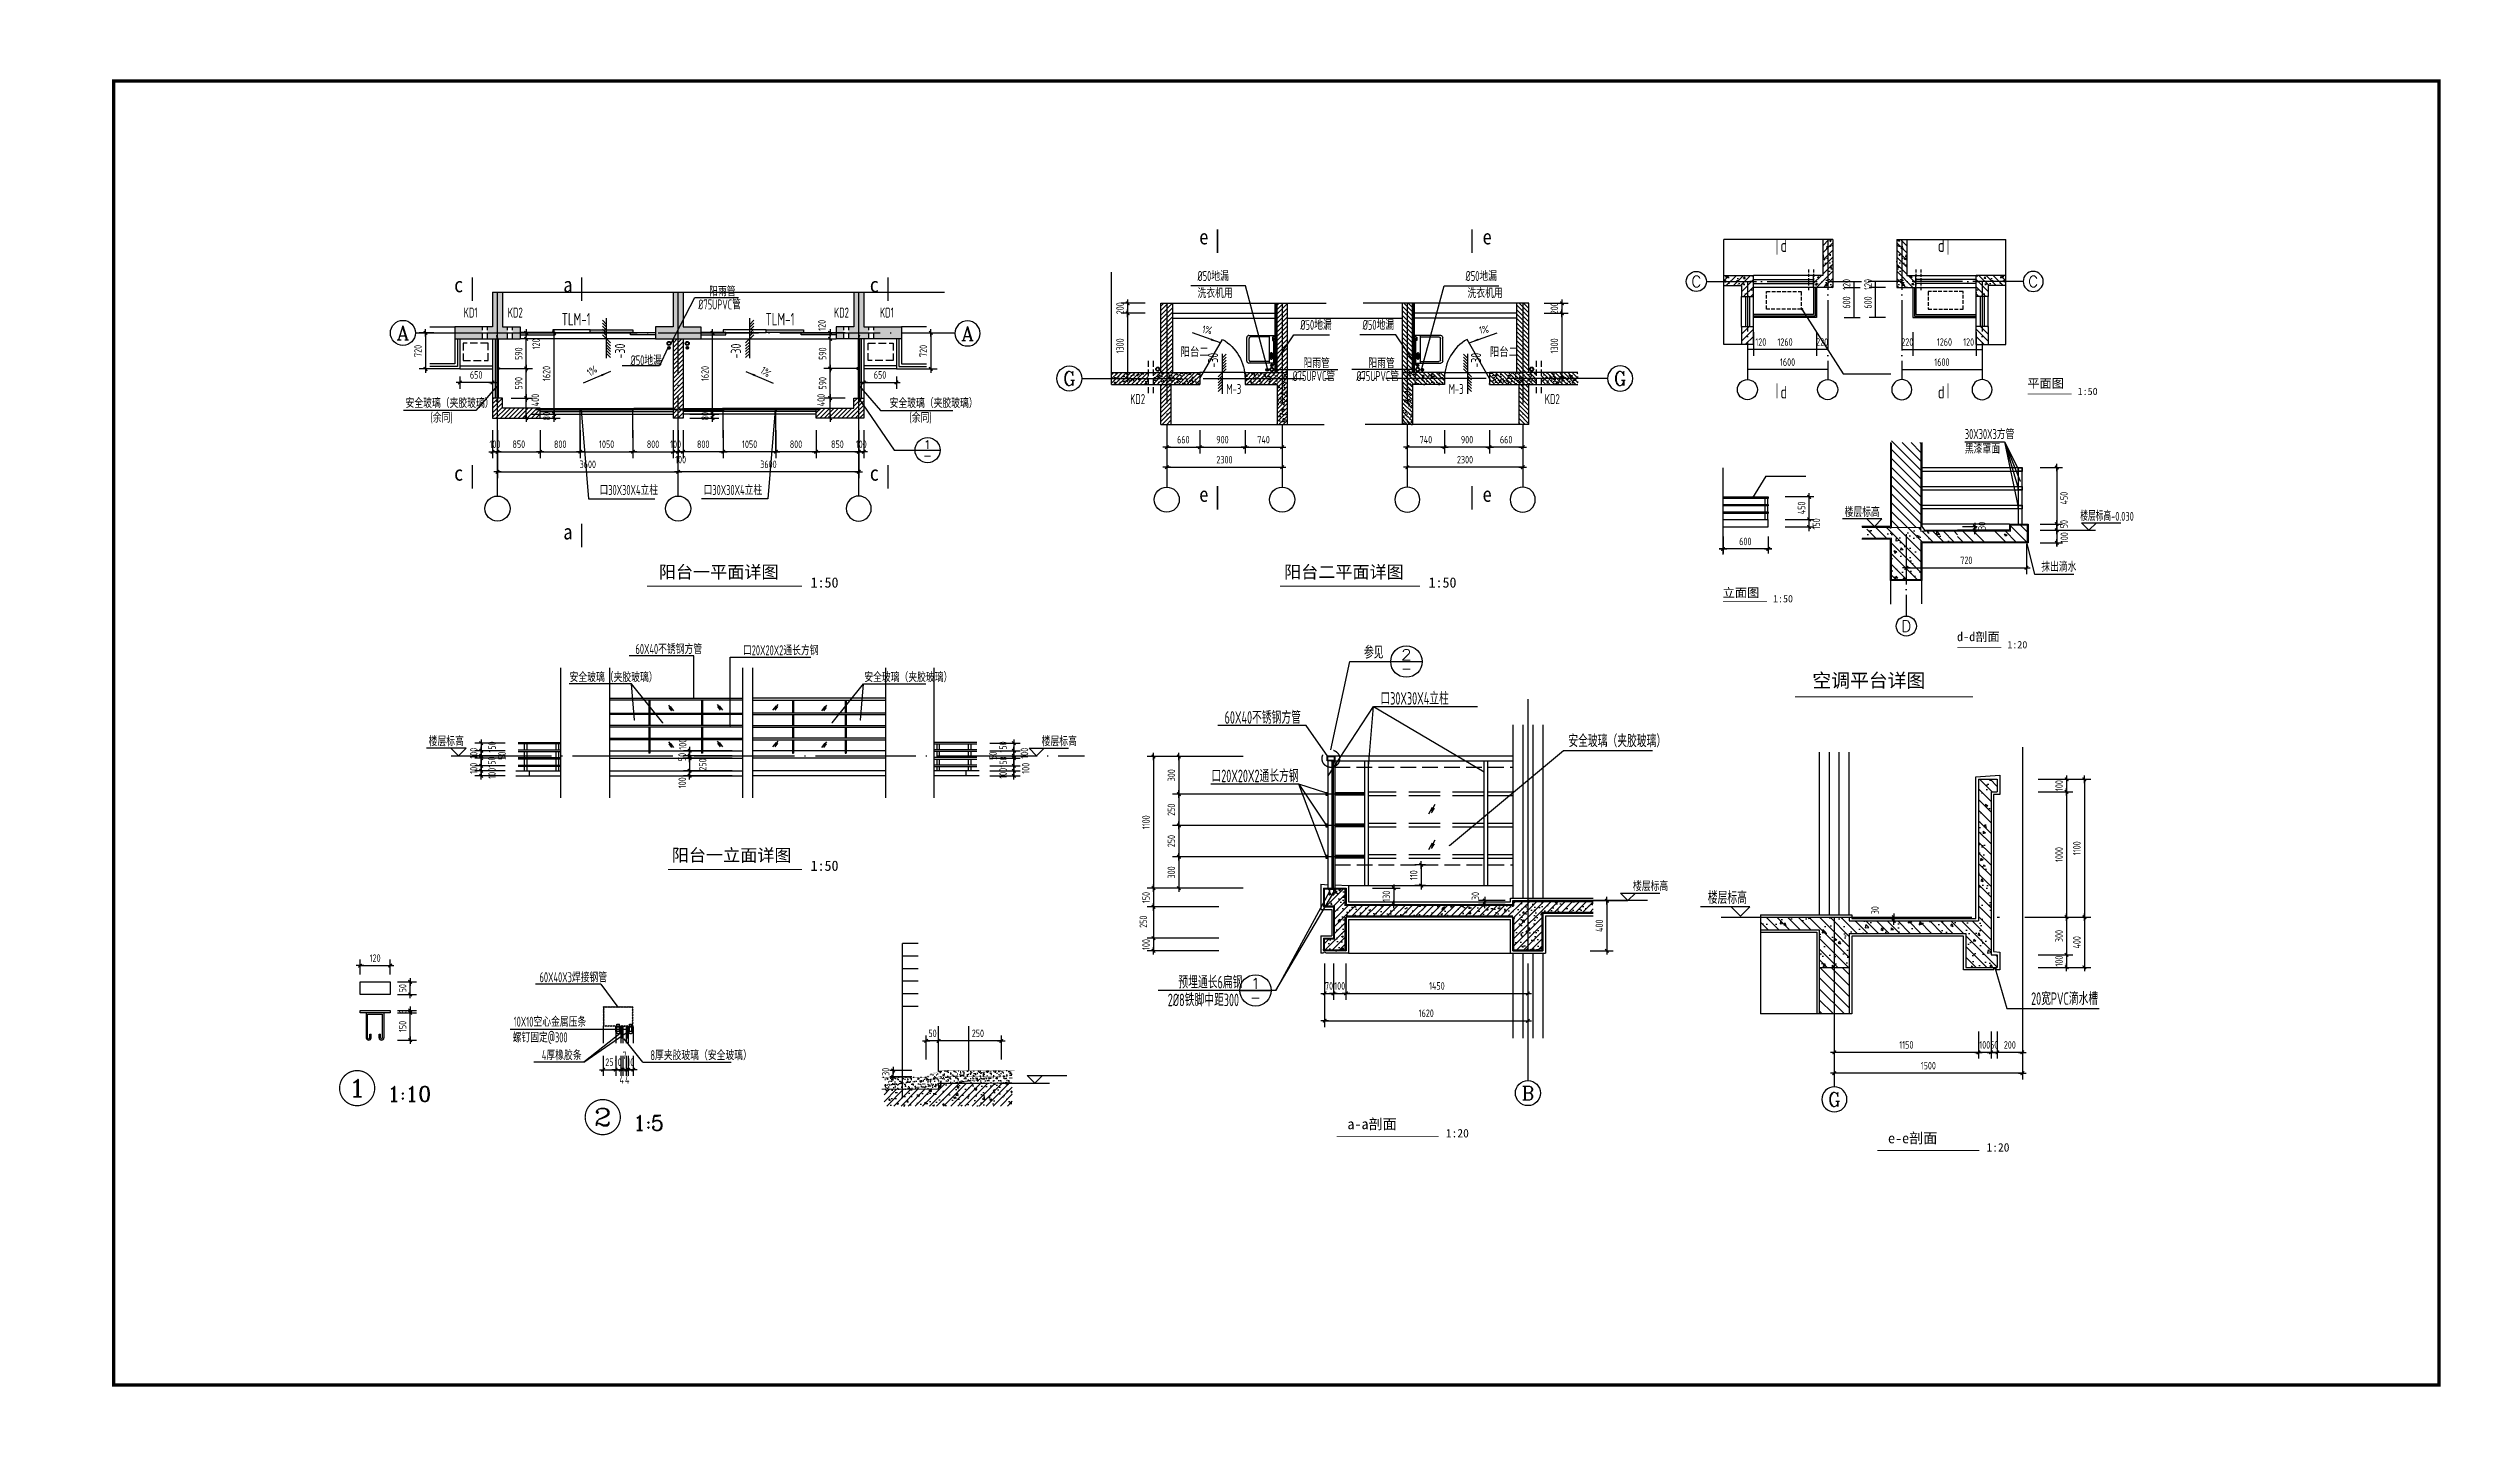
# Model space of a CAD drawing. Extents: x -726032 to 135930, y -151624 to 587044.
# Drawn here: x -149841 to -53251, y 331655 to 386256 of the extents above; entities that cross this region are included whole.
import ezdxf
from ezdxf.enums import TextEntityAlignment as Align

# ---------------------------------------------------------------- set-up
doc = ezdxf.new("R2010")
doc.units = 0
doc.header["$LTSCALE"] = 1000
doc.header["$MEASUREMENT"] = 0
doc.linetypes.add('DASH', pattern=[0.35, 0.25, -0.1])
doc.linetypes.add('DOTE', pattern=[2.42, 2, -0.2, 0.02, -0.2])
doc.layers.get('0').update_dxf_attribs({"linetype": 'CONTINUOUS'})
doc.layers.get('DEFPOINTS').update_dxf_attribs({"color": 1, "linetype": 'CONTINUOUS'})
for name, color, linetype in [('AXIS', 245, 'CONTINUOUS'), ('AXIS_TEXT', 7, 'CONTINUOUS'), ('COLUMN', 170, 'CONTINUOUS'), ('DOTE', 8, 'DOTE'), ('GROUND', 45, 'CONTINUOUS'), ('LVTRY', 6, 'CONTINUOUS'), ('PUB_DIM', 245, 'CONTINUOUS'), ('PUB_TEXT', 142, 'CONTINUOUS'), ('PUB_TITLE', 1, 'CONTINUOUS'), ('PUB_WALL', 255, 'CONTINUOUS'), ('ROOF', 4, 'CONTINUOUS'), ('TOTHER', 7, 'CONTINUOUS'), ('WALL', 255, 'CONTINUOUS'), ('WINDOW', 155, 'CONTINUOUS'), ('WINDOW_TEXT', 7, 'CONTINUOUS'), ('填充', 207, 'CONTINUOUS'), ('引线', 213, 'CONTINUOUS'), ('排水', 245, 'CONTINUOUS'), ('构架', 4, 'CONTINUOUS'), ('栏杆', 126, 'CONTINUOUS'), ('看线', 86, 'CONTINUOUS'), ('空调', 245, 'CONTINUOUS'), ('粉刷线', 224, 'CONTINUOUS'), ('辅助线', 246, 'CONTINUOUS'), ('门表', 74, 'CONTINUOUS'), ('雨水管', 20, 'CONTINUOUS')]:
    doc.layers.add(name, color=color, linetype=linetype)
doc.styles.add('-宋体', font='SimSun.ttf', dxfattribs={"width": 0.8})
doc.styles.add('-黑体', font='')
doc.styles.add('_HZTXT', font='isocp.shx', dxfattribs={"width": 0.8, "bigfont": 'hztxt.shx'})
doc.styles.add('_ROMANC', font='ROMANC.shx')
doc.styles.add('COMP', font='COMPLEX', dxfattribs={"bigfont": 'hztxt'})
doc.styles.add('COMPLEX', font='COMPLEX')
doc.styles.add('DIM_FONT', font='isocp.shx', dxfattribs={"width": 0.8})
doc.styles.add('SIMPLEX', font='SIMPLEX.SHX')
doc.styles.get('-黑体').set_extended_font_data('SimHei')
doc.dimstyles.new('AXIS', dxfattribs={"dimtxt": 300, "dimasz": 1, "dimexe": 250, "dimexo": 300, "dimgap": 150, "dimtad": 1, "dimdec": 0, "dimzin": 0, "dimdsep": 46, "dimtxsty": 'DIM_FONT', "dimcen": 0.09, "dimse1": 1, "dimse2": 1, "dimclrt": 142, "dimadec": 0, "dimazin": 0, "dimtfac": 1, "dimtdec": 0, "dimtix": 1, "dimtmove": 2, "dimatfit": 3, "dimfxl": 1, "dimtolj": 1, "dimtzin": 0, "dimarcsym": 0})
doc.dimstyles.new('DIMA', dxfattribs={"dimtxt": 300, "dimasz": 1, "dimexe": 250, "dimexo": 300, "dimgap": 150, "dimtad": 1, "dimdec": 0, "dimzin": 0, "dimdsep": 46, "dimtxsty": 'DIM_FONT', "dimcen": 0.09, "dimse1": 1, "dimclrt": 142, "dimadec": 0, "dimazin": 0, "dimtfac": 1, "dimtdec": 0, "dimtix": 1, "dimtmove": 2, "dimatfit": 3, "dimfxl": 1, "dimtolj": 1, "dimtzin": 0, "dimarcsym": 0})
doc.dimstyles.new('DIMA20', dxfattribs={"dimscale": 0.2, "dimtxt": 300, "dimasz": 1, "dimexe": 250, "dimexo": 300, "dimgap": 150, "dimtad": 1, "dimdec": 0, "dimzin": 0, "dimdsep": 46, "dimtxsty": 'DIM_FONT', "dimblk": '_DIMX', "dimcen": 0.09, "dimse1": 1, "dimclrt": 142, "dimadec": 0, "dimazin": 0, "dimtfac": 1, "dimtdec": 0, "dimtix": 1, "dimtmove": 2, "dimatfit": 3, "dimldrblk": '_DIMX', "dimfxl": 1, "dimtolj": 1, "dimtzin": 0, "dimarcsym": 0})
doc.dimstyles.new('DIMB', dxfattribs={"dimtxt": 300, "dimasz": 1, "dimexe": 250, "dimexo": 300, "dimgap": 150, "dimtad": 1, "dimdec": 0, "dimzin": 0, "dimdsep": 46, "dimtxsty": 'DIM_FONT', "dimcen": 0.09, "dimse2": 1, "dimclrt": 142, "dimadec": 0, "dimazin": 0, "dimtfac": 1, "dimtdec": 0, "dimtix": 1, "dimtmove": 2, "dimatfit": 3, "dimfxl": 1, "dimtolj": 1, "dimtzin": 0, "dimarcsym": 0})
doc.dimstyles.new('DIMB20', dxfattribs={"dimscale": 0.2, "dimtxt": 300, "dimasz": 1, "dimexe": 250, "dimexo": 300, "dimgap": 150, "dimtad": 1, "dimdec": 0, "dimzin": 0, "dimdsep": 46, "dimtxsty": 'DIM_FONT', "dimblk": '_DIMX', "dimcen": 0.09, "dimse2": 1, "dimclrt": 142, "dimadec": 0, "dimazin": 0, "dimtfac": 1, "dimtdec": 0, "dimtix": 1, "dimtmove": 2, "dimatfit": 3, "dimldrblk": '_DIMX', "dimfxl": 1, "dimtolj": 1, "dimtzin": 0, "dimarcsym": 0})
doc.dimstyles.new('DIMN', dxfattribs={"dimtxt": 300, "dimasz": 1, "dimexe": 250, "dimexo": 300, "dimgap": 150, "dimtad": 1, "dimdec": 0, "dimzin": 0, "dimdsep": 46, "dimtxsty": 'DIM_FONT', "dimcen": 0.09, "dimclrt": 142, "dimadec": 0, "dimazin": 0, "dimtfac": 1, "dimtdec": 0, "dimtix": 1, "dimtmove": 2, "dimatfit": 3, "dimfxl": 1, "dimtolj": 1, "dimtzin": 0, "dimarcsym": 0})
doc.dimstyles.new('DIMN20', dxfattribs={"dimscale": 0.2, "dimtxt": 300, "dimasz": 1, "dimexe": 250, "dimexo": 300, "dimgap": 150, "dimtad": 1, "dimdec": 0, "dimzin": 0, "dimdsep": 46, "dimtxsty": 'DIM_FONT', "dimblk": '_DIMX', "dimcen": 0.09, "dimclrt": 142, "dimadec": 0, "dimazin": 0, "dimtfac": 1, "dimtdec": 0, "dimtix": 1, "dimtmove": 2, "dimatfit": 3, "dimldrblk": '_DIMX', "dimfxl": 1, "dimtolj": 1, "dimtzin": 0, "dimarcsym": 0})
doc.dimstyles.new('DIMN50', dxfattribs={"dimscale": 0.5, "dimtxt": 300, "dimasz": 1, "dimexe": 250, "dimexo": 300, "dimgap": 150, "dimtad": 1, "dimdec": 0, "dimzin": 0, "dimdsep": 46, "dimtxsty": 'DIM_FONT', "dimblk": '_DIMX', "dimcen": 0.09, "dimclrt": 142, "dimadec": 0, "dimazin": 0, "dimtfac": 1, "dimtdec": 0, "dimtix": 1, "dimtmove": 2, "dimatfit": 3, "dimldrblk": '_DIMX', "dimfxl": 1, "dimtolj": 1, "dimtzin": 0, "dimarcsym": 0})
pattern_1 = [(45, (-92048.633, 219193.89), (-44.194174, 44.194174), [])]

msp = doc.modelspace()

# ---------------------------------------------------------------- texts
at = {"layer": 'AXIS', "style": '-黑体'}
for s, height, p in [('平面图', 357.5, (-70961.5, 372720.1, 3840)), ('1:50', 292.5, (-68952.5, 372434, 3840)), ('阳台一平面详图', 500, (-125510, 365127.9)), ('1:50', 409.09, (-119461.4, 364753.8)), ('阳台二平面详图', 500, (-100588.9, 365127.9)), ('1:50', 409.09, (-94827.5, 364753.8)), ('立面图', 357.5, (-83104.9, 364373, 3840)), ('1:50', 292.5, (-81095.9, 364165.7, 3840)), ('空调平台详图', 550, (-79526.2, 360776.3, 3840)), ('阳台一立面详图', 500, (-124994.6, 353832.4)), ('1:50', 409.09, (-119461.4, 353458.3)), ('a-a剖面', 412.5, (-98063.3, 343156.4)), ('1:20', 337.5, (-94139, 342826.4)), ('e-e剖面', 412.5, (-76512.2, 342591.4)), ('1:20', 337.5, (-72587.9, 342261.4))]:
    msp.add_text(s, height=height, dxfattribs=at).set_placement(p)
at = {"layer": 'PUB_DIM', "style": 'DIM_FONT', "width": 0.8}
for s, p in [('450', (-79809.6, 367680.5, 3840)), ('150', (-79221.5, 367070.2, 3840)), ('30', (-116318.1, 345279.1))]:
    msp.add_text(s, height=300, rotation=90, dxfattribs=at).set_placement(p)
for s, p in [('600', (-82443.8, 366445.7, 3840)), ('50', (-114765.8, 346827.9)), ('250', (-113037.2, 346827.9))]:
    msp.add_text(s, height=300, dxfattribs=at).set_placement(p)
at = {"layer": 'PUB_TEXT', "style": '_ROMANC'}
for s, p in [('1:10', (-136332.9, 344261.6, 3840)), ('1:5', (-126541.9, 343105.5))]:
    msp.add_text(s, height=600, dxfattribs=at).set_placement(p)
at = {"layer": '引线', "style": 'DIM_FONT', "width": 0.8}
for p in [(-80666, 378391.5, 3840), (-74393.7, 378391.5, 3840), (-80666, 372549.3, 3840), (-74393.7, 372549.3, 3840)]:
    msp.add_text('d', height=500, dxfattribs=at).set_placement(p, align=Align.MIDDLE)

# ---------------------------------------------------------------- blocks, each defined once
blk = doc.blocks.new('_DIMX')
blk.add_line((-150, 0), (150, 0))
at = {"const_width": 50}
blk.add_lwpolyline([(-70, -70), (70, 70)], dxfattribs=at)
blk = doc.blocks.new('*D91')
at = {"color": 0, "linetype": 'ByBlock', "transparency": 16777216}
for p, q in [((-943507, 492945), (-943507, 493065)), ((-943507, 493015), (-943267, 493015)), ((-943267, 492945), (-943267, 493065))]:
    blk.add_line(p, q, dxfattribs=at)
at = {"layer": 'DEFPOINTS', "color": 0, "linetype": 'ByBlock', "transparency": 16777216}
for p in [(-943267, 493015), (-943507, 492885), (-943267, 492885)]:
    blk.add_point(p, dxfattribs=at)
at = {"color": 0, "linetype": 'ByBlock', "transparency": 16777216, "xscale": 0.2, "yscale": 0.2, "zscale": 0.2, "rotation": 180}
blk.add_blockref('_DIMX', (-943507, 493015), dxfattribs=at)
at = {"color": 0, "linetype": 'ByBlock', "transparency": 16777216, "xscale": 0.2, "yscale": 0.2, "zscale": 0.2}
blk.add_blockref('_DIMX', (-943267, 493015), dxfattribs=at)
at = {"color": 142, "linetype": 'ByBlock', "transparency": 16777216, "insert": (-943387, 493075), "char_height": 60, "attachment_point": 5, "style": 'DIM_FONT'}
blk.add_mtext('\\A1;120', dxfattribs=at)
blk = doc.blocks.new('*D88')
at = {"color": 0, "linetype": 'ByBlock', "transparency": 16777216}
for p, q in [((-943209, 492658), (-943058, 492658)), ((-943209, 492639), (-943058, 492639)), ((-943108, 492658), (-943108, 492658)), ((-943108, 492639), (-943108, 492658)), ((-943108, 492639), (-943108, 492639))]:
    blk.add_line(p, q, dxfattribs=at)
at = {"layer": 'DEFPOINTS', "color": 0, "linetype": 'ByBlock', "transparency": 16777216}
for p in [(-943269, 492658), (-943269, 492639), (-943108, 492658)]:
    blk.add_point(p, dxfattribs=at)
at = {"color": 0, "linetype": 'ByBlock', "transparency": 16777216, "xscale": 0.2, "yscale": 0.2, "zscale": 0.2}
for p, rotation in [((-943108, 492658), 270), ((-943108, 492639), 90)]:
    blk.add_blockref('_DIMX', p, dxfattribs=dict(at, rotation=rotation))
at = {"color": 142, "linetype": 'ByBlock', "transparency": 16777216, "insert": (-943168, 492648), "char_height": 60, "attachment_point": 5, "rotation": 90, "style": 'DIM_FONT'}
blk.add_mtext('\\A1;6', dxfattribs=at)
blk = doc.blocks.new('*D89')
at = {"color": 0, "linetype": 'ByBlock', "transparency": 16777216}
for p, q in [((-943209, 492885), (-943058, 492885)), ((-943108, 492885), (-943108, 492885)), ((-943108, 492785), (-943108, 492885)), ((-943209, 492785), (-943058, 492785)), ((-943108, 492785), (-943108, 492785))]:
    blk.add_line(p, q, dxfattribs=at)
at = {"layer": 'DEFPOINTS', "color": 0, "linetype": 'ByBlock', "transparency": 16777216}
for p in [(-943269, 492885), (-943108, 492885), (-943269, 492785)]:
    blk.add_point(p, dxfattribs=at)
at = {"color": 0, "linetype": 'ByBlock', "transparency": 16777216, "xscale": 0.2, "yscale": 0.2, "zscale": 0.2}
for p, rotation in [((-943108, 492885), 270), ((-943108, 492785), 90)]:
    blk.add_blockref('_DIMX', p, dxfattribs=dict(at, rotation=rotation))
at = {"color": 142, "linetype": 'ByBlock', "transparency": 16777216, "insert": (-943168, 492835), "char_height": 60, "attachment_point": 5, "rotation": 90, "style": 'DIM_FONT'}
blk.add_mtext('\\A1;50', dxfattribs=at)
blk = doc.blocks.new('*D90')
at = {"color": 0, "linetype": 'ByBlock', "transparency": 16777216}
for p, q in [((-943209, 492639), (-943058, 492639)), ((-943108, 492421), (-943108, 492639)), ((-943209, 492421), (-943058, 492421))]:
    blk.add_line(p, q, dxfattribs=at)
at = {"layer": 'DEFPOINTS', "color": 0, "linetype": 'ByBlock', "transparency": 16777216}
for p in [(-943269, 492639), (-943108, 492639), (-943269, 492421)]:
    blk.add_point(p, dxfattribs=at)
at = {"color": 0, "linetype": 'ByBlock', "transparency": 16777216, "xscale": 0.2, "yscale": 0.2, "zscale": 0.2}
for p, rotation in [((-943108, 492639), 90), ((-943108, 492421), 270)]:
    blk.add_blockref('_DIMX', p, dxfattribs=dict(at, rotation=rotation))
at = {"color": 142, "linetype": 'ByBlock', "transparency": 16777216, "insert": (-943168, 492530), "char_height": 60, "attachment_point": 5, "rotation": 90, "style": 'DIM_FONT'}
blk.add_mtext('\\A1;150', dxfattribs=at)
blk = doc.blocks.new('*D83')
at = {"color": 0, "linetype": 'ByBlock', "transparency": 16777216}
for p, q in [((-944884, 492671), (-944884, 492510)), ((-944844, 492671), (-944844, 492510)), ((-944884, 492560), (-944885, 492560)), ((-944884, 492560), (-944844, 492560)), ((-944844, 492560), (-944844, 492560))]:
    blk.add_line(p, q, dxfattribs=at)
at = {"layer": 'DEFPOINTS', "color": 0, "linetype": 'ByBlock', "transparency": 16777216}
for p in [(-944884, 492731), (-944844, 492731, 1920), (-944844, 492560)]:
    blk.add_point(p, dxfattribs=at)
at = {"color": 0, "linetype": 'ByBlock', "transparency": 16777216, "xscale": 0.2, "yscale": 0.2, "zscale": 0.2}
blk.add_blockref('_DIMX', (-944884, 492560), dxfattribs=at)
at = {"color": 0, "linetype": 'ByBlock', "transparency": 16777216, "xscale": 0.2, "yscale": 0.2, "zscale": 0.2, "rotation": 180}
blk.add_blockref('_DIMX', (-944844, 492560), dxfattribs=at)
at = {"color": 142, "linetype": 'ByBlock', "transparency": 16777216, "insert": (-944864, 492620), "char_height": 60, "attachment_point": 5, "style": 'DIM_FONT'}
blk.add_mtext('\\A1;10', dxfattribs=at)
blk = doc.blocks.new('*D82')
at = {"color": 0, "linetype": 'ByBlock', "transparency": 16777216}
for p, q in [((-944844, 492671), (-944844, 492510)), ((-944828, 492671), (-944828, 492510)), ((-944844, 492560), (-944845, 492560)), ((-944844, 492560), (-944828, 492560)), ((-944844, 492560), (-944828, 492560)), ((-944828, 492560), (-944828, 492560))]:
    blk.add_line(p, q, dxfattribs=at)
at = {"layer": 'DEFPOINTS', "color": 0, "linetype": 'ByBlock', "transparency": 16777216}
for p in [(-944844, 492731, 1920), (-944828, 492731), (-944828, 492560)]:
    blk.add_point(p, dxfattribs=at)
at = {"color": 0, "linetype": 'ByBlock', "transparency": 16777216, "xscale": 0.2, "yscale": 0.2, "zscale": 0.2}
blk.add_blockref('_DIMX', (-944844, 492560), dxfattribs=at)
at = {"color": 0, "linetype": 'ByBlock', "transparency": 16777216, "xscale": 0.2, "yscale": 0.2, "zscale": 0.2, "rotation": 180}
blk.add_blockref('_DIMX', (-944828, 492560), dxfattribs=at)
at = {"color": 142, "linetype": 'ByBlock', "transparency": 16777216, "insert": (-944836, 492479), "char_height": 60, "attachment_point": 5, "style": 'DIM_FONT'}
blk.add_mtext('\\A1;4', dxfattribs=at)
blk = doc.blocks.new('*D81')
at = {"color": 0, "linetype": 'ByBlock', "transparency": 16777216}
for p, q in [((-944800, 492671), (-944800, 492510)), ((-944784, 492671), (-944784, 492510)), ((-944800, 492560), (-944801, 492560)), ((-944784, 492560), (-944800, 492560)), ((-944784, 492560), (-944800, 492560)), ((-944784, 492560), (-944784, 492560))]:
    blk.add_line(p, q, dxfattribs=at)
at = {"layer": 'DEFPOINTS', "color": 0, "linetype": 'ByBlock', "transparency": 16777216}
for p in [(-944800, 492731), (-944784, 492731, 1920), (-944800, 492560)]:
    blk.add_point(p, dxfattribs=at)
at = {"color": 0, "linetype": 'ByBlock', "transparency": 16777216, "xscale": 0.2, "yscale": 0.2, "zscale": 0.2}
blk.add_blockref('_DIMX', (-944800, 492560), dxfattribs=at)
at = {"color": 0, "linetype": 'ByBlock', "transparency": 16777216, "xscale": 0.2, "yscale": 0.2, "zscale": 0.2, "rotation": 180}
blk.add_blockref('_DIMX', (-944784, 492560), dxfattribs=at)
at = {"color": 142, "linetype": 'ByBlock', "transparency": 16777216, "insert": (-944792, 492479), "char_height": 60, "attachment_point": 5, "style": 'DIM_FONT'}
blk.add_mtext('\\A1;4', dxfattribs=at)
blk = doc.blocks.new('*D86')
at = {"color": 0, "linetype": 'ByBlock', "transparency": 16777216}
for p, q in [((-944784, 492671), (-944784, 492510)), ((-944744, 492671), (-944744, 492510)), ((-944784, 492560), (-944785, 492560)), ((-944784, 492560), (-944744, 492560)), ((-944744, 492560), (-944744, 492560))]:
    blk.add_line(p, q, dxfattribs=at)
at = {"layer": 'DEFPOINTS', "color": 0, "linetype": 'ByBlock', "transparency": 16777216}
for p in [(-944784, 492731), (-944744, 492731), (-944744, 492560)]:
    blk.add_point(p, dxfattribs=at)
at = {"color": 0, "linetype": 'ByBlock', "transparency": 16777216, "xscale": 0.2, "yscale": 0.2, "zscale": 0.2}
blk.add_blockref('_DIMX', (-944784, 492560), dxfattribs=at)
at = {"color": 0, "linetype": 'ByBlock', "transparency": 16777216, "xscale": 0.2, "yscale": 0.2, "zscale": 0.2, "rotation": 180}
blk.add_blockref('_DIMX', (-944744, 492560), dxfattribs=at)
at = {"color": 142, "linetype": 'ByBlock', "transparency": 16777216, "insert": (-944764, 492620), "char_height": 60, "attachment_point": 5, "style": 'DIM_FONT'}
blk.add_mtext('\\A1;10', dxfattribs=at)
blk = doc.blocks.new('*D85')
at = {"color": 0, "linetype": 'ByBlock', "transparency": 16777216}
for p, q in [((-944828, 492671), (-944828, 492510)), ((-944800, 492671), (-944800, 492510)), ((-944828, 492560), (-944829, 492560)), ((-944828, 492560), (-944800, 492560)), ((-944828, 492560), (-944800, 492560)), ((-944800, 492560), (-944800, 492560))]:
    blk.add_line(p, q, dxfattribs=at)
at = {"layer": 'DEFPOINTS', "color": 0, "linetype": 'ByBlock', "transparency": 16777216}
for p in [(-944828, 492731), (-944800, 492731), (-944800, 492560)]:
    blk.add_point(p, dxfattribs=at)
at = {"color": 0, "linetype": 'ByBlock', "transparency": 16777216, "xscale": 0.2, "yscale": 0.2, "zscale": 0.2}
blk.add_blockref('_DIMX', (-944828, 492560), dxfattribs=at)
at = {"color": 0, "linetype": 'ByBlock', "transparency": 16777216, "xscale": 0.2, "yscale": 0.2, "zscale": 0.2, "rotation": 180}
blk.add_blockref('_DIMX', (-944800, 492560), dxfattribs=at)
at = {"color": 142, "linetype": 'ByBlock', "transparency": 16777216, "insert": (-944814, 492675), "char_height": 60, "attachment_point": 5, "style": 'DIM_FONT'}
blk.add_mtext('\\A1;7', dxfattribs=at)
blk = doc.blocks.new('*D84')
at = {"color": 0, "linetype": 'ByBlock', "transparency": 16777216}
for p, q in [((-944984, 492671), (-944984, 492510)), ((-944884, 492671), (-944884, 492510)), ((-944984, 492560), (-944985, 492560)), ((-944984, 492560), (-944884, 492560)), ((-944884, 492560), (-944884, 492560))]:
    blk.add_line(p, q, dxfattribs=at)
at = {"layer": 'DEFPOINTS', "color": 0, "linetype": 'ByBlock', "transparency": 16777216}
for p in [(-944984, 492731), (-944884, 492731), (-944884, 492560)]:
    blk.add_point(p, dxfattribs=at)
at = {"color": 0, "linetype": 'ByBlock', "transparency": 16777216, "xscale": 0.2, "yscale": 0.2, "zscale": 0.2}
blk.add_blockref('_DIMX', (-944984, 492560), dxfattribs=at)
at = {"color": 0, "linetype": 'ByBlock', "transparency": 16777216, "xscale": 0.2, "yscale": 0.2, "zscale": 0.2, "rotation": 180}
blk.add_blockref('_DIMX', (-944884, 492560), dxfattribs=at)
at = {"color": 142, "linetype": 'ByBlock', "transparency": 16777216, "insert": (-944934, 492620), "char_height": 60, "attachment_point": 5, "style": 'DIM_FONT'}
blk.add_mtext('\\A1;25', dxfattribs=at)
blk = doc.blocks.new('_INDEX1')
at = {"const_width": 0.035}
blk.add_lwpolyline([(-0.5, 0, 1), (0.5, 0, 1)], format="xyb", close=True, dxfattribs=at)
at = {"style": 'COMP', "width": 2.333333}
blk.add_attdef('1', text='', height=0.5, dxfattribs=at).set_placement((-0.25, -0.25), (0.25, -0.25), align=Align.FIT)
blk = doc.blocks.new('*D4011')
at = {"color": 0, "linetype": 'ByBlock', "transparency": 16777216}
for p, q in [((69280, -152027), (69280, -152579)), ((69281, -152454), (70330, -152454))]:
    blk.add_line(p, q, dxfattribs=at)
at = {"layer": 'DEFPOINTS', "color": 0, "linetype": 'ByBlock', "transparency": 16777216}
for p in [(69280, -151877), (70330, -151877), (70330, -152454)]:
    blk.add_point(p, dxfattribs=at)
at = {"color": 0, "linetype": 'ByBlock', "transparency": 16777216, "xscale": 0.5, "yscale": 0.5, "zscale": 0.5, "rotation": 180}
blk.add_blockref('_DIMX', (69280, -152454), dxfattribs=at)
at = {"color": 0, "linetype": 'ByBlock', "transparency": 16777216, "xscale": 0.5, "yscale": 0.5, "zscale": 0.5}
blk.add_blockref('_DIMX', (70330, -152454), dxfattribs=at)
at = {"color": 142, "linetype": 'ByBlock', "transparency": 16777216, "insert": (69805, -152304), "char_height": 150, "attachment_point": 5, "style": 'DIM_FONT'}
blk.add_mtext('\\A1;1050', dxfattribs=at)
blk = doc.blocks.new('*D4012')
at = {"color": 0, "linetype": 'ByBlock', "transparency": 16777216}
for p, q in [((70330, -152027), (70330, -152579)), ((71130, -152027), (71130, -152579)), ((70331, -152454), (71130, -152454))]:
    blk.add_line(p, q, dxfattribs=at)
at = {"layer": 'DEFPOINTS', "color": 0, "linetype": 'ByBlock', "transparency": 16777216}
for p in [(70330, -151877), (71130, -151877), (71130, -152454)]:
    blk.add_point(p, dxfattribs=at)
at = {"color": 0, "linetype": 'ByBlock', "transparency": 16777216, "xscale": 0.5, "yscale": 0.5, "zscale": 0.5, "rotation": 180}
blk.add_blockref('_DIMX', (70330, -152454), dxfattribs=at)
at = {"color": 0, "linetype": 'ByBlock', "transparency": 16777216, "xscale": 0.5, "yscale": 0.5, "zscale": 0.5}
blk.add_blockref('_DIMX', (71130, -152454), dxfattribs=at)
at = {"color": 142, "linetype": 'ByBlock', "transparency": 16777216, "insert": (70730, -152304), "char_height": 150, "attachment_point": 5, "style": 'DIM_FONT'}
blk.add_mtext('\\A1;800', dxfattribs=at)
blk = doc.blocks.new('*D4010')
at = {"color": 0, "linetype": 'ByBlock', "transparency": 16777216}
for p, q in [((67630, -152427), (67630, -152979)), ((67631, -152854), (71230, -152854))]:
    blk.add_line(p, q, dxfattribs=at)
at = {"layer": 'DEFPOINTS', "color": 0, "linetype": 'ByBlock', "transparency": 16777216}
for p in [(67630, -152277), (71230, -152277), (71230, -152854)]:
    blk.add_point(p, dxfattribs=at)
at = {"color": 0, "linetype": 'ByBlock', "transparency": 16777216, "xscale": 0.5, "yscale": 0.5, "zscale": 0.5, "rotation": 180}
blk.add_blockref('_DIMX', (67630, -152854), dxfattribs=at)
at = {"color": 0, "linetype": 'ByBlock', "transparency": 16777216, "xscale": 0.5, "yscale": 0.5, "zscale": 0.5}
blk.add_blockref('_DIMX', (71230, -152854), dxfattribs=at)
at = {"color": 142, "linetype": 'ByBlock', "transparency": 16777216, "insert": (69430, -152704), "char_height": 150, "attachment_point": 5, "style": 'DIM_FONT'}
blk.add_mtext('\\A1;3600', dxfattribs=at)
blk = doc.blocks.new('*D4029')
at = {"color": 0, "linetype": 'ByBlock', "transparency": 16777216}
for p, q in [((68302, -150084), (68882, -150084)), ((68757, -151704), (68757, -150085)), ((68302, -151704), (68882, -151704))]:
    blk.add_line(p, q, dxfattribs=at)
at = {"layer": 'DEFPOINTS', "color": 0, "linetype": 'ByBlock', "transparency": 16777216}
for p in [(68152, -150084), (68757, -150084), (68152, -151704)]:
    blk.add_point(p, dxfattribs=at)
at = {"color": 0, "linetype": 'ByBlock', "transparency": 16777216, "xscale": 0.5, "yscale": 0.5, "zscale": 0.5}
for p, rotation in [((68757, -150084), 90), ((68757, -151704), 270)]:
    blk.add_blockref('_DIMX', p, dxfattribs=dict(at, rotation=rotation))
at = {"color": 142, "linetype": 'ByBlock', "transparency": 16777216, "insert": (68607, -150894), "char_height": 150, "attachment_point": 5, "rotation": 90, "style": 'DIM_FONT'}
blk.add_mtext('\\A1;1620', dxfattribs=at)
blk = doc.blocks.new('*D4028')
at = {"color": 0, "linetype": 'ByBlock', "transparency": 16777216}
for p, q in [((68302, -151704), (68882, -151704)), ((68302, -151784), (68882, -151784)), ((68757, -151704), (68757, -151703)), ((68757, -151784), (68757, -151704)), ((68757, -151785), (68757, -151785))]:
    blk.add_line(p, q, dxfattribs=at)
at = {"layer": 'DEFPOINTS', "color": 0, "linetype": 'ByBlock', "transparency": 16777216}
for p in [(68152, -151704), (68152, -151784), (68757, -151704)]:
    blk.add_point(p, dxfattribs=at)
at = {"color": 0, "linetype": 'ByBlock', "transparency": 16777216, "xscale": 0.5, "yscale": 0.5, "zscale": 0.5}
for p, rotation in [((68757, -151704), 270), ((68757, -151784), 90)]:
    blk.add_blockref('_DIMX', p, dxfattribs=dict(at, rotation=rotation))
at = {"color": 142, "linetype": 'ByBlock', "transparency": 16777216, "insert": (68607, -151744), "char_height": 150, "attachment_point": 5, "rotation": 90, "style": 'DIM_FONT'}
blk.add_mtext('\\A1;80', dxfattribs=at)
blk = doc.blocks.new('*D4026')
at = {"color": 0, "linetype": 'ByBlock', "transparency": 16777216}
for p, q in [((66364, -150084), (66070, -150084)), ((66195, -150085), (66195, -150804)), ((66364, -150804), (66070, -150804))]:
    blk.add_line(p, q, dxfattribs=at)
at = {"layer": 'DEFPOINTS', "color": 0, "linetype": 'ByBlock', "transparency": 16777216}
for p in [(66514, -150084), (66195, -150804), (66514, -150804)]:
    blk.add_point(p, dxfattribs=at)
at = {"color": 0, "linetype": 'ByBlock', "transparency": 16777216, "xscale": 0.5, "yscale": 0.5, "zscale": 0.5}
for p, rotation in [((66195, -150084), 90), ((66195, -150804), 270)]:
    blk.add_blockref('_DIMX', p, dxfattribs=dict(at, rotation=rotation))
at = {"color": 142, "linetype": 'ByBlock', "transparency": 16777216, "insert": (66045, -150444), "char_height": 150, "attachment_point": 5, "rotation": 90, "style": 'DIM_FONT'}
blk.add_mtext('\\A1;720', dxfattribs=at)
blk = doc.blocks.new('*D4027')
at = {"color": 0, "linetype": 'ByBlock', "transparency": 16777216}
for p, q in [((66880, -150954), (66880, -151197)), ((67530, -151072), (66881, -151072)), ((67530, -150954), (67530, -151197))]:
    blk.add_line(p, q, dxfattribs=at)
at = {"layer": 'DEFPOINTS', "color": 0, "linetype": 'ByBlock', "transparency": 16777216}
for p in [(66880, -150804), (66880, -151072), (67530, -150804)]:
    blk.add_point(p, dxfattribs=at)
at = {"color": 0, "linetype": 'ByBlock', "transparency": 16777216, "xscale": 0.5, "yscale": 0.5, "zscale": 0.5, "rotation": 180}
blk.add_blockref('_DIMX', (66880, -151072), dxfattribs=at)
at = {"color": 0, "linetype": 'ByBlock', "transparency": 16777216, "xscale": 0.5, "yscale": 0.5, "zscale": 0.5}
blk.add_blockref('_DIMX', (67530, -151072), dxfattribs=at)
at = {"color": 142, "linetype": 'ByBlock', "transparency": 16777216, "insert": (67205, -150922), "char_height": 150, "attachment_point": 5, "style": 'DIM_FONT'}
blk.add_mtext('\\A1;650', dxfattribs=at)
blk = doc.blocks.new('A$C798A3361')
at = {"layer": '栏杆'}
h = blk.add_hatch(dxfattribs=at)
h.set_pattern_fill('ANSI32', color=256, scale=25, angle=90, style=0)
h.set_pattern_definition([(225, (-63980.5715, 151772.9815), (-6.6291261, 6.6291261), []), (225, (-63980.5715, 151768.562), (-6.6291261, 6.6291261), [])])
h.paths.add_polyline_path([(0, 10), (0, 0), (33, 0), (33, 10)])
for p, q in [((0, 0, -9600), (0, 10, -9600)), ((2, 49, -9600), (2, 70, -9600)), ((4, 49, -9600), (4, 70, -9600)), ((13, 5, -9600), (13, 70, -9600)), ((15, 5, -9600), (15, 70, -9600)), ((33, 0, -9600), (33, 10, -9600))]:
    blk.add_line(p, q, dxfattribs=at)
at = {"layer": '栏杆', "elevation": -9600}
blk.add_lwpolyline([(0, 0), (33, 0), (33, 10), (0, 10)], close=True, dxfattribs=at)
at = {"layer": '栏杆'}
for radius in [6.95, 4.45]:
    blk.add_arc((9, 70, -9600), radius, 0, 180, dxfattribs=at)
blk = doc.blocks.new('*D4002')
at = {"color": 0, "linetype": 'ByBlock', "transparency": 16777216}
for p, q in [((67630, -152027), (67630, -152579)), ((68480, -152027), (68480, -152579)), ((67631, -152454), (68480, -152454))]:
    blk.add_line(p, q, dxfattribs=at)
at = {"layer": 'DEFPOINTS', "color": 0, "linetype": 'ByBlock', "transparency": 16777216}
for p in [(67630, -151877), (68480, -151877), (68480, -152454)]:
    blk.add_point(p, dxfattribs=at)
at = {"color": 0, "linetype": 'ByBlock', "transparency": 16777216, "xscale": 0.5, "yscale": 0.5, "zscale": 0.5, "rotation": 180}
blk.add_blockref('_DIMX', (67630, -152454), dxfattribs=at)
at = {"color": 0, "linetype": 'ByBlock', "transparency": 16777216, "xscale": 0.5, "yscale": 0.5, "zscale": 0.5}
blk.add_blockref('_DIMX', (68480, -152454), dxfattribs=at)
at = {"color": 142, "linetype": 'ByBlock', "transparency": 16777216, "insert": (68055, -152304), "char_height": 150, "attachment_point": 5, "style": 'DIM_FONT'}
blk.add_mtext('\\A1;850', dxfattribs=at)
blk = doc.blocks.new('*D4008')
at = {"color": 0, "linetype": 'ByBlock', "transparency": 16777216}
for p, q in [((68500, -152027), (68500, -152579)), ((68501, -152454), (69300, -152454))]:
    blk.add_line(p, q, dxfattribs=at)
at = {"layer": 'DEFPOINTS', "color": 0, "linetype": 'ByBlock', "transparency": 16777216}
for p in [(68500, -151877), (69300, -151877), (69300, -152454)]:
    blk.add_point(p, dxfattribs=at)
at = {"color": 0, "linetype": 'ByBlock', "transparency": 16777216, "xscale": 0.5, "yscale": 0.5, "zscale": 0.5, "rotation": 180}
blk.add_blockref('_DIMX', (68500, -152454), dxfattribs=at)
at = {"color": 0, "linetype": 'ByBlock', "transparency": 16777216, "xscale": 0.5, "yscale": 0.5, "zscale": 0.5}
blk.add_blockref('_DIMX', (69300, -152454), dxfattribs=at)
at = {"color": 142, "linetype": 'ByBlock', "transparency": 16777216, "insert": (68900, -152304), "char_height": 150, "attachment_point": 5, "style": 'DIM_FONT'}
blk.add_mtext('\\A1;800', dxfattribs=at)
blk = doc.blocks.new('_AXISO')
blk.add_circle((0, 0), 0.5)
at = {"layer": 'AXIS_TEXT', "style": 'COMPLEX', "width": 1.041667}
blk.add_attdef('A', text='', height=0.56, dxfattribs=at).set_placement((-0.25, -0.28), (0.25, -0.28), align=Align.FIT)
blk = doc.blocks.new('*D4003')
at = {"color": 0, "linetype": 'ByBlock', "transparency": 16777216}
for p, q in [((67602, -151384), (68027, -151384)), ((67902, -151784), (67902, -151385)), ((67602, -151784), (68027, -151784))]:
    blk.add_line(p, q, dxfattribs=at)
at = {"layer": 'DEFPOINTS', "color": 0, "linetype": 'ByBlock', "transparency": 16777216}
for p in [(67452, -151384), (67902, -151384), (67452, -151784)]:
    blk.add_point(p, dxfattribs=at)
at = {"color": 0, "linetype": 'ByBlock', "transparency": 16777216, "xscale": 0.5, "yscale": 0.5, "zscale": 0.5}
for p, rotation in [((67902, -151384), 90), ((67902, -151784), 270)]:
    blk.add_blockref('_DIMX', p, dxfattribs=dict(at, rotation=rotation))
at = {"color": 142, "linetype": 'ByBlock', "transparency": 16777216, "insert": (68083, -151423), "char_height": 150, "attachment_point": 5, "rotation": 90, "style": 'DIM_FONT'}
blk.add_mtext('\\A1;400', dxfattribs=at)
blk = doc.blocks.new('*D4004')
at = {"color": 0, "linetype": 'ByBlock', "transparency": 16777216}
for p, q in [((67902, -150794), (67902, -150205)), ((67602, -150794), (68027, -150794))]:
    blk.add_line(p, q, dxfattribs=at)
at = {"layer": 'DEFPOINTS', "color": 0, "linetype": 'ByBlock', "transparency": 16777216}
for p in [(67452, -150204), (67902, -150204), (67452, -150794)]:
    blk.add_point(p, dxfattribs=at)
at = {"color": 0, "linetype": 'ByBlock', "transparency": 16777216, "xscale": 0.5, "yscale": 0.5, "zscale": 0.5}
for p, rotation in [((67902, -150204), 90), ((67902, -150794), 270)]:
    blk.add_blockref('_DIMX', p, dxfattribs=dict(at, rotation=rotation))
at = {"color": 142, "linetype": 'ByBlock', "transparency": 16777216, "insert": (67752, -150499), "char_height": 150, "attachment_point": 5, "rotation": 90, "style": 'DIM_FONT'}
blk.add_mtext('\\A1;590', dxfattribs=at)
blk = doc.blocks.new('*D4005')
at = {"color": 0, "linetype": 'ByBlock', "transparency": 16777216}
for p, q in [((67602, -150084), (68027, -150084)), ((67902, -150084), (67902, -150083)), ((67902, -150204), (67902, -150084)), ((67902, -150204), (67902, -150084)), ((67902, -150205), (67902, -150205))]:
    blk.add_line(p, q, dxfattribs=at)
at = {"layer": 'DEFPOINTS', "color": 0, "linetype": 'ByBlock', "transparency": 16777216}
for p in [(67452, -150084), (67902, -150084), (67452, -150204)]:
    blk.add_point(p, dxfattribs=at)
at = {"color": 0, "linetype": 'ByBlock', "transparency": 16777216, "xscale": 0.5, "yscale": 0.5, "zscale": 0.5}
for p, rotation in [((67902, -150084), 270), ((67902, -150204), 90)]:
    blk.add_blockref('_DIMX', p, dxfattribs=dict(at, rotation=rotation))
at = {"color": 142, "linetype": 'ByBlock', "transparency": 16777216, "insert": (68100, -150303), "char_height": 150, "attachment_point": 5, "rotation": 90, "style": 'DIM_FONT'}
blk.add_mtext('\\A1;120', dxfattribs=at)
blk = doc.blocks.new('*D4006')
at = {"color": 0, "linetype": 'ByBlock', "transparency": 16777216}
for p, q in [((67602, -150794), (68027, -150794)), ((67902, -151384), (67902, -150795)), ((67602, -151384), (68027, -151384))]:
    blk.add_line(p, q, dxfattribs=at)
at = {"layer": 'DEFPOINTS', "color": 0, "linetype": 'ByBlock', "transparency": 16777216}
for p in [(67452, -150794), (67902, -150794), (67452, -151384)]:
    blk.add_point(p, dxfattribs=at)
at = {"color": 0, "linetype": 'ByBlock', "transparency": 16777216, "xscale": 0.5, "yscale": 0.5, "zscale": 0.5}
for p, rotation in [((67902, -150794), 90), ((67902, -151384), 270)]:
    blk.add_blockref('_DIMX', p, dxfattribs=dict(at, rotation=rotation))
at = {"color": 142, "linetype": 'ByBlock', "transparency": 16777216, "insert": (67752, -151089), "char_height": 150, "attachment_point": 5, "rotation": 90, "style": 'DIM_FONT'}
blk.add_mtext('\\A1;590', dxfattribs=at)
blk = doc.blocks.new('*D4007')
at = {"color": 0, "linetype": 'ByBlock', "transparency": 16777216}
for p, q in [((67230, -152027), (67230, -152579)), ((67330, -152027), (67330, -152579)), ((67230, -152454), (67229, -152454)), ((67230, -152454), (67330, -152454)), ((67331, -152454), (67331, -152454))]:
    blk.add_line(p, q, dxfattribs=at)
at = {"layer": 'DEFPOINTS', "color": 0, "linetype": 'ByBlock', "transparency": 16777216}
for p in [(67230, -151877), (67330, -151877), (67330, -152454)]:
    blk.add_point(p, dxfattribs=at)
at = {"color": 0, "linetype": 'ByBlock', "transparency": 16777216, "xscale": 0.5, "yscale": 0.5, "zscale": 0.5}
blk.add_blockref('_DIMX', (67230, -152454), dxfattribs=at)
at = {"color": 0, "linetype": 'ByBlock', "transparency": 16777216, "xscale": 0.5, "yscale": 0.5, "zscale": 0.5, "rotation": 180}
blk.add_blockref('_DIMX', (67330, -152454), dxfattribs=at)
at = {"color": 142, "linetype": 'ByBlock', "transparency": 16777216, "insert": (67280, -152304), "char_height": 150, "attachment_point": 5, "style": 'DIM_FONT'}
blk.add_mtext('\\A1;100', dxfattribs=at)
blk = doc.blocks.new('_ARROW')
blk.add_solid([(0, 0), (-1, 0.1), (-1, -0.1)])
blk = doc.blocks.new('*D4024')
at = {"color": 0, "linetype": 'ByBlock', "transparency": 16777216}
for p, q in [((76097, -150084), (76391, -150084)), ((76266, -150085), (76266, -150804)), ((76097, -150804), (76391, -150804))]:
    blk.add_line(p, q, dxfattribs=at)
at = {"layer": 'DEFPOINTS', "color": 0, "linetype": 'ByBlock', "transparency": 16777216}
for p in [(75947, -150084), (75947, -150804), (76266, -150804)]:
    blk.add_point(p, dxfattribs=at)
at = {"color": 0, "linetype": 'ByBlock', "transparency": 16777216, "xscale": 0.5, "yscale": 0.5, "zscale": 0.5}
for p, rotation in [((76266, -150084), 90), ((76266, -150804), 270)]:
    blk.add_blockref('_DIMX', p, dxfattribs=dict(at, rotation=rotation))
at = {"color": 142, "linetype": 'ByBlock', "transparency": 16777216, "insert": (76116, -150444), "char_height": 150, "attachment_point": 5, "rotation": 90, "style": 'DIM_FONT'}
blk.add_mtext('\\A1;720', dxfattribs=at)
blk = doc.blocks.new('_INDEX')
blk.add_line((-0.5, 0), (0.5, 0))
blk.add_circle((0, 0), 0.5)
at = {"style": 'COMP'}
for tag, width, p, p2 in [('1', 2.333333, (-0.17, 0.05), (0.17, 0.05)), ('-', 1.166667, (-0.17, -0.39), (0.17, -0.39))]:
    blk.add_attdef(tag, text='', height=0.34, dxfattribs=dict(at, width=width)).set_placement(p, p2, align=Align.FIT)
blk = doc.blocks.new('*D4030')
at = {"color": 0, "linetype": 'ByBlock', "transparency": 16777216}
for p, q in [((68302, -151704), (68882, -151704)), ((68302, -151784), (68882, -151784)), ((68757, -151704), (68757, -151703)), ((68757, -151784), (68757, -151704)), ((68757, -151785), (68757, -151785))]:
    blk.add_line(p, q, dxfattribs=at)
at = {"layer": 'DEFPOINTS', "color": 0, "linetype": 'ByBlock', "transparency": 16777216}
for p in [(68152, -151704), (68152, -151784), (68757, -151704)]:
    blk.add_point(p, dxfattribs=at)
at = {"color": 0, "linetype": 'ByBlock', "transparency": 16777216, "xscale": 0.5, "yscale": 0.5, "zscale": 0.5}
for p, rotation in [((68757, -151704), 270), ((68757, -151784), 90)]:
    blk.add_blockref('_DIMX', p, dxfattribs=dict(at, rotation=rotation))
at = {"color": 142, "linetype": 'ByBlock', "transparency": 16777216, "insert": (68607, -151744), "char_height": 150, "attachment_point": 5, "rotation": 90, "style": 'DIM_FONT'}
blk.add_mtext('\\A1;80', dxfattribs=at)
blk = doc.blocks.new('*D4031')
at = {"color": 0, "linetype": 'ByBlock', "transparency": 16777216}
for p, q in [((68302, -150084), (68882, -150084)), ((68757, -151704), (68757, -150085)), ((68302, -151704), (68882, -151704))]:
    blk.add_line(p, q, dxfattribs=at)
at = {"layer": 'DEFPOINTS', "color": 0, "linetype": 'ByBlock', "transparency": 16777216}
for p in [(68152, -150084), (68757, -150084), (68152, -151704)]:
    blk.add_point(p, dxfattribs=at)
at = {"color": 0, "linetype": 'ByBlock', "transparency": 16777216, "xscale": 0.5, "yscale": 0.5, "zscale": 0.5}
for p, rotation in [((68757, -150084), 90), ((68757, -151704), 270)]:
    blk.add_blockref('_DIMX', p, dxfattribs=dict(at, rotation=rotation))
at = {"color": 142, "linetype": 'ByBlock', "transparency": 16777216, "insert": (68607, -150894), "char_height": 150, "attachment_point": 5, "rotation": 90, "style": 'DIM_FONT'}
blk.add_mtext('\\A1;1620', dxfattribs=at)
blk = doc.blocks.new('*D4025')
at = {"color": 0, "linetype": 'ByBlock', "transparency": 16777216}
for p, q in [((74930, -150954), (74930, -151197)), ((74931, -151072), (75580, -151072)), ((75580, -150954), (75580, -151197))]:
    blk.add_line(p, q, dxfattribs=at)
at = {"layer": 'DEFPOINTS', "color": 0, "linetype": 'ByBlock', "transparency": 16777216}
for p in [(74930, -150804), (75580, -150804), (75580, -151072)]:
    blk.add_point(p, dxfattribs=at)
at = {"color": 0, "linetype": 'ByBlock', "transparency": 16777216, "xscale": 0.5, "yscale": 0.5, "zscale": 0.5, "rotation": 180}
blk.add_blockref('_DIMX', (74930, -151072), dxfattribs=at)
at = {"color": 0, "linetype": 'ByBlock', "transparency": 16777216, "xscale": 0.5, "yscale": 0.5, "zscale": 0.5}
blk.add_blockref('_DIMX', (75580, -151072), dxfattribs=at)
at = {"color": 142, "linetype": 'ByBlock', "transparency": 16777216, "insert": (75255, -150922), "char_height": 150, "attachment_point": 5, "style": 'DIM_FONT'}
blk.add_mtext('\\A1;650', dxfattribs=at)
blk = doc.blocks.new('*D4016')
at = {"color": 0, "linetype": 'ByBlock', "transparency": 16777216}
for p, q in [((74558, -150084), (74134, -150084)), ((74259, -150084), (74259, -150083)), ((74259, -150204), (74259, -150084)), ((74259, -150204), (74259, -150084)), ((74259, -150205), (74259, -150205))]:
    blk.add_line(p, q, dxfattribs=at)
at = {"layer": 'DEFPOINTS', "color": 0, "linetype": 'ByBlock', "transparency": 16777216}
for p in [(74259, -150084), (74708, -150084), (74708, -150204)]:
    blk.add_point(p, dxfattribs=at)
at = {"color": 0, "linetype": 'ByBlock', "transparency": 16777216, "xscale": 0.5, "yscale": 0.5, "zscale": 0.5}
for p, rotation in [((74259, -150084), 270), ((74259, -150204), 90)]:
    blk.add_blockref('_DIMX', p, dxfattribs=dict(at, rotation=rotation))
at = {"color": 142, "linetype": 'ByBlock', "transparency": 16777216, "insert": (74096, -149933), "char_height": 150, "attachment_point": 5, "rotation": 90, "style": 'DIM_FONT'}
blk.add_mtext('\\A1;120', dxfattribs=at)
blk = doc.blocks.new('*D4020')
at = {"color": 0, "linetype": 'ByBlock', "transparency": 16777216}
for p, q in [((71230, -152027), (71230, -152579)), ((71330, -152027), (71330, -152579)), ((71230, -152454), (71229, -152454)), ((71330, -152454), (71230, -152454)), ((71330, -152454), (71230, -152454)), ((71331, -152454), (71331, -152454))]:
    blk.add_line(p, q, dxfattribs=at)
at = {"layer": 'DEFPOINTS', "color": 0, "linetype": 'ByBlock', "transparency": 16777216}
for p in [(71230, -151877), (71330, -151877), (71230, -152454)]:
    blk.add_point(p, dxfattribs=at)
at = {"color": 0, "linetype": 'ByBlock', "transparency": 16777216, "xscale": 0.5, "yscale": 0.5, "zscale": 0.5}
blk.add_blockref('_DIMX', (71230, -152454), dxfattribs=at)
at = {"color": 0, "linetype": 'ByBlock', "transparency": 16777216, "xscale": 0.5, "yscale": 0.5, "zscale": 0.5, "rotation": 180}
blk.add_blockref('_DIMX', (71330, -152454), dxfattribs=at)
at = {"color": 142, "linetype": 'ByBlock', "transparency": 16777216, "insert": (71280, -152611), "char_height": 150, "attachment_point": 5, "style": 'DIM_FONT'}
blk.add_mtext('\\A1;100', dxfattribs=at)
blk = doc.blocks.new('*D4023')
at = {"color": 0, "linetype": 'ByBlock', "transparency": 16777216}
for p, q in [((71330, -152027), (71330, -152579)), ((72130, -152027), (72130, -152579)), ((72130, -152454), (71331, -152454))]:
    blk.add_line(p, q, dxfattribs=at)
at = {"layer": 'DEFPOINTS', "color": 0, "linetype": 'ByBlock', "transparency": 16777216}
for p in [(71330, -151877), (72130, -151877), (71330, -152454)]:
    blk.add_point(p, dxfattribs=at)
at = {"color": 0, "linetype": 'ByBlock', "transparency": 16777216, "xscale": 0.5, "yscale": 0.5, "zscale": 0.5, "rotation": 180}
blk.add_blockref('_DIMX', (71330, -152454), dxfattribs=at)
at = {"color": 0, "linetype": 'ByBlock', "transparency": 16777216, "xscale": 0.5, "yscale": 0.5, "zscale": 0.5}
blk.add_blockref('_DIMX', (72130, -152454), dxfattribs=at)
at = {"color": 142, "linetype": 'ByBlock', "transparency": 16777216, "insert": (71730, -152304), "char_height": 150, "attachment_point": 5, "style": 'DIM_FONT'}
blk.add_mtext('\\A1;800', dxfattribs=at)
blk = doc.blocks.new('*D4022')
at = {"color": 0, "linetype": 'ByBlock', "transparency": 16777216}
for p, q in [((73180, -152027), (73180, -152579)), ((73180, -152454), (72131, -152454))]:
    blk.add_line(p, q, dxfattribs=at)
at = {"layer": 'DEFPOINTS', "color": 0, "linetype": 'ByBlock', "transparency": 16777216}
for p in [(72130, -151877), (73180, -151877), (72130, -152454)]:
    blk.add_point(p, dxfattribs=at)
at = {"color": 0, "linetype": 'ByBlock', "transparency": 16777216, "xscale": 0.5, "yscale": 0.5, "zscale": 0.5, "rotation": 180}
blk.add_blockref('_DIMX', (72130, -152454), dxfattribs=at)
at = {"color": 0, "linetype": 'ByBlock', "transparency": 16777216, "xscale": 0.5, "yscale": 0.5, "zscale": 0.5}
blk.add_blockref('_DIMX', (73180, -152454), dxfattribs=at)
at = {"color": 142, "linetype": 'ByBlock', "transparency": 16777216, "insert": (72655, -152304), "char_height": 150, "attachment_point": 5, "style": 'DIM_FONT'}
blk.add_mtext('\\A1;1050', dxfattribs=at)
blk = doc.blocks.new('*D4019')
at = {"color": 0, "linetype": 'ByBlock', "transparency": 16777216}
for p, q in [((73980, -152027), (73980, -152579)), ((73980, -152454), (73181, -152454))]:
    blk.add_line(p, q, dxfattribs=at)
at = {"layer": 'DEFPOINTS', "color": 0, "linetype": 'ByBlock', "transparency": 16777216}
for p in [(73180, -151877), (73980, -151877), (73180, -152454)]:
    blk.add_point(p, dxfattribs=at)
at = {"color": 0, "linetype": 'ByBlock', "transparency": 16777216, "xscale": 0.5, "yscale": 0.5, "zscale": 0.5, "rotation": 180}
blk.add_blockref('_DIMX', (73180, -152454), dxfattribs=at)
at = {"color": 0, "linetype": 'ByBlock', "transparency": 16777216, "xscale": 0.5, "yscale": 0.5, "zscale": 0.5}
blk.add_blockref('_DIMX', (73980, -152454), dxfattribs=at)
at = {"color": 142, "linetype": 'ByBlock', "transparency": 16777216, "insert": (73580, -152304), "char_height": 150, "attachment_point": 5, "style": 'DIM_FONT'}
blk.add_mtext('\\A1;800', dxfattribs=at)
blk = doc.blocks.new('*D4021')
at = {"color": 0, "linetype": 'ByBlock', "transparency": 16777216}
for p, q in [((74830, -152427), (74830, -152979)), ((74830, -152854), (71231, -152854))]:
    blk.add_line(p, q, dxfattribs=at)
at = {"layer": 'DEFPOINTS', "color": 0, "linetype": 'ByBlock', "transparency": 16777216}
for p in [(71230, -152277), (74830, -152277), (71230, -152854)]:
    blk.add_point(p, dxfattribs=at)
at = {"color": 0, "linetype": 'ByBlock', "transparency": 16777216, "xscale": 0.5, "yscale": 0.5, "zscale": 0.5, "rotation": 180}
blk.add_blockref('_DIMX', (71230, -152854), dxfattribs=at)
at = {"color": 0, "linetype": 'ByBlock', "transparency": 16777216, "xscale": 0.5, "yscale": 0.5, "zscale": 0.5}
blk.add_blockref('_DIMX', (74830, -152854), dxfattribs=at)
at = {"color": 142, "linetype": 'ByBlock', "transparency": 16777216, "insert": (73030, -152704), "char_height": 150, "attachment_point": 5, "style": 'DIM_FONT'}
blk.add_mtext('\\A1;3600', dxfattribs=at)
blk = doc.blocks.new('*D4018')
at = {"color": 0, "linetype": 'ByBlock', "transparency": 16777216}
for p, q in [((74830, -152027), (74830, -152579)), ((74930, -152027), (74930, -152579)), ((74830, -152454), (74829, -152454)), ((74930, -152454), (74830, -152454)), ((74931, -152454), (74931, -152454))]:
    blk.add_line(p, q, dxfattribs=at)
at = {"layer": 'DEFPOINTS', "color": 0, "linetype": 'ByBlock', "transparency": 16777216}
for p in [(74830, -151877), (74930, -151877), (74830, -152454)]:
    blk.add_point(p, dxfattribs=at)
at = {"color": 0, "linetype": 'ByBlock', "transparency": 16777216, "xscale": 0.5, "yscale": 0.5, "zscale": 0.5}
blk.add_blockref('_DIMX', (74830, -152454), dxfattribs=at)
at = {"color": 0, "linetype": 'ByBlock', "transparency": 16777216, "xscale": 0.5, "yscale": 0.5, "zscale": 0.5, "rotation": 180}
blk.add_blockref('_DIMX', (74930, -152454), dxfattribs=at)
at = {"color": 142, "linetype": 'ByBlock', "transparency": 16777216, "insert": (74880, -152304), "char_height": 150, "attachment_point": 5, "style": 'DIM_FONT'}
blk.add_mtext('\\A1;100', dxfattribs=at)
blk = doc.blocks.new('*D4017')
at = {"color": 0, "linetype": 'ByBlock', "transparency": 16777216}
for p, q in [((74558, -150794), (74134, -150794)), ((74259, -151384), (74259, -150795)), ((74558, -151384), (74134, -151384))]:
    blk.add_line(p, q, dxfattribs=at)
at = {"layer": 'DEFPOINTS', "color": 0, "linetype": 'ByBlock', "transparency": 16777216}
for p in [(74259, -150794), (74708, -150794), (74708, -151384)]:
    blk.add_point(p, dxfattribs=at)
at = {"color": 0, "linetype": 'ByBlock', "transparency": 16777216, "xscale": 0.5, "yscale": 0.5, "zscale": 0.5}
for p, rotation in [((74259, -150794), 90), ((74259, -151384), 270)]:
    blk.add_blockref('_DIMX', p, dxfattribs=dict(at, rotation=rotation))
at = {"color": 142, "linetype": 'ByBlock', "transparency": 16777216, "insert": (74109, -151089), "char_height": 150, "attachment_point": 5, "rotation": 90, "style": 'DIM_FONT'}
blk.add_mtext('\\A1;590', dxfattribs=at)
blk = doc.blocks.new('*D4015')
at = {"color": 0, "linetype": 'ByBlock', "transparency": 16777216}
for p, q in [((74259, -150794), (74259, -150205)), ((74558, -150794), (74134, -150794))]:
    blk.add_line(p, q, dxfattribs=at)
at = {"layer": 'DEFPOINTS', "color": 0, "linetype": 'ByBlock', "transparency": 16777216}
for p in [(74259, -150204), (74708, -150204), (74708, -150794)]:
    blk.add_point(p, dxfattribs=at)
at = {"color": 0, "linetype": 'ByBlock', "transparency": 16777216, "xscale": 0.5, "yscale": 0.5, "zscale": 0.5}
for p, rotation in [((74259, -150204), 90), ((74259, -150794), 270)]:
    blk.add_blockref('_DIMX', p, dxfattribs=dict(at, rotation=rotation))
at = {"color": 142, "linetype": 'ByBlock', "transparency": 16777216, "insert": (74109, -150499), "char_height": 150, "attachment_point": 5, "rotation": 90, "style": 'DIM_FONT'}
blk.add_mtext('\\A1;590', dxfattribs=at)
blk = doc.blocks.new('*D4014')
at = {"color": 0, "linetype": 'ByBlock', "transparency": 16777216}
for p, q in [((74558, -151384), (74134, -151384)), ((74259, -151784), (74259, -151385)), ((74558, -151784), (74134, -151784))]:
    blk.add_line(p, q, dxfattribs=at)
at = {"layer": 'DEFPOINTS', "color": 0, "linetype": 'ByBlock', "transparency": 16777216}
for p in [(74259, -151384), (74708, -151384), (74708, -151784)]:
    blk.add_point(p, dxfattribs=at)
at = {"color": 0, "linetype": 'ByBlock', "transparency": 16777216, "xscale": 0.5, "yscale": 0.5, "zscale": 0.5}
for p, rotation in [((74259, -151384), 90), ((74259, -151784), 270)]:
    blk.add_blockref('_DIMX', p, dxfattribs=dict(at, rotation=rotation))
at = {"color": 142, "linetype": 'ByBlock', "transparency": 16777216, "insert": (74078, -151423), "char_height": 150, "attachment_point": 5, "rotation": 90, "style": 'DIM_FONT'}
blk.add_mtext('\\A1;400', dxfattribs=at)
blk = doc.blocks.new('*D4013')
at = {"color": 0, "linetype": 'ByBlock', "transparency": 16777216}
for p, q in [((73980, -152027), (73980, -152579)), ((74830, -152027), (74830, -152579)), ((74830, -152454), (73981, -152454))]:
    blk.add_line(p, q, dxfattribs=at)
at = {"layer": 'DEFPOINTS', "color": 0, "linetype": 'ByBlock', "transparency": 16777216}
for p in [(73980, -151877), (74830, -151877), (73980, -152454)]:
    blk.add_point(p, dxfattribs=at)
at = {"color": 0, "linetype": 'ByBlock', "transparency": 16777216, "xscale": 0.5, "yscale": 0.5, "zscale": 0.5, "rotation": 180}
blk.add_blockref('_DIMX', (73980, -152454), dxfattribs=at)
at = {"color": 0, "linetype": 'ByBlock', "transparency": 16777216, "xscale": 0.5, "yscale": 0.5, "zscale": 0.5}
blk.add_blockref('_DIMX', (74830, -152454), dxfattribs=at)
at = {"color": 142, "linetype": 'ByBlock', "transparency": 16777216, "insert": (74405, -152304), "char_height": 150, "attachment_point": 5, "style": 'DIM_FONT'}
blk.add_mtext('\\A1;850', dxfattribs=at)
blk = doc.blocks.new('*D4009')
at = {"color": 0, "linetype": 'ByBlock', "transparency": 16777216}
for p, q in [((71430, -152027), (71430, -152579)), ((71530, -152027), (71530, -152579)), ((71430, -152454), (71429, -152454)), ((71430, -152454), (71530, -152454)), ((71531, -152454), (71531, -152454))]:
    blk.add_line(p, q, dxfattribs=at)
at = {"layer": 'DEFPOINTS', "color": 0, "linetype": 'ByBlock', "transparency": 16777216}
for p in [(71430, -151877), (71530, -151877), (71530, -152454)]:
    blk.add_point(p, dxfattribs=at)
at = {"color": 0, "linetype": 'ByBlock', "transparency": 16777216, "xscale": 0.5, "yscale": 0.5, "zscale": 0.5}
blk.add_blockref('_DIMX', (71430, -152454), dxfattribs=at)
at = {"color": 0, "linetype": 'ByBlock', "transparency": 16777216, "xscale": 0.5, "yscale": 0.5, "zscale": 0.5, "rotation": 180}
blk.add_blockref('_DIMX', (71530, -152454), dxfattribs=at)
at = {"color": 142, "linetype": 'ByBlock', "transparency": 16777216, "insert": (71480, -152304), "char_height": 150, "attachment_point": 5, "style": 'DIM_FONT'}
blk.add_mtext('\\A1;100', dxfattribs=at)
blk = doc.blocks.new('*D4036')
at = {"color": 0, "linetype": 'ByBlock', "transparency": 16777216}
for p, q in [((31607, -45564), (31037, -45564)), ((31087, -45564), (31087, -45564)), ((31087, -45564), (31087, -45664)), ((31607, -45664), (31037, -45664)), ((31087, -45664), (31087, -45664))]:
    blk.add_line(p, q, dxfattribs=at)
at = {"layer": 'DEFPOINTS', "color": 0, "linetype": 'ByBlock', "transparency": 16777216}
for p in [(31667, -45564), (31087, -45664), (31667, -45664, 18819)]:
    blk.add_point(p, dxfattribs=at)
at = {"color": 0, "linetype": 'ByBlock', "transparency": 16777216, "xscale": 0.2, "yscale": 0.2, "zscale": 0.2}
for p, rotation in [((31087, -45564), 270), ((31087, -45664), 90)]:
    blk.add_blockref('_DIMX', p, dxfattribs=dict(at, rotation=rotation))
at = {"color": 142, "linetype": 'ByBlock', "transparency": 16777216, "insert": (31027, -45614), "char_height": 60, "attachment_point": 5, "rotation": 90, "style": 'DIM_FONT'}
blk.add_mtext('\\A1;100', dxfattribs=at)
blk = doc.blocks.new('*D4033')
at = {"color": 0, "linetype": 'ByBlock', "transparency": 16777216}
for p, q in [((33256, -44979), (33171, -44979)), ((33221, -44979), (33221, -45144)), ((33256, -45144), (33171, -45144))]:
    blk.add_line(p, q, dxfattribs=at)
at = {"layer": 'DEFPOINTS', "color": 0, "linetype": 'ByBlock', "transparency": 16777216}
for p in [(33316, -44979, -6000), (33221, -45144), (33316, -45144, -1200)]:
    blk.add_point(p, dxfattribs=at)
at = {"color": 0, "linetype": 'ByBlock', "transparency": 16777216, "xscale": 0.2, "yscale": 0.2, "zscale": 0.2}
for p, rotation in [((33221, -44979), 90), ((33221, -45144), 270)]:
    blk.add_blockref('_DIMX', p, dxfattribs=dict(at, rotation=rotation))
at = {"color": 142, "linetype": 'ByBlock', "transparency": 16777216, "insert": (33161, -45061), "char_height": 60, "attachment_point": 5, "rotation": 90, "style": 'DIM_FONT'}
blk.add_mtext('\\A1;110', dxfattribs=at)
blk = doc.blocks.new('*D4034')
at = {"color": 0, "linetype": 'ByBlock', "transparency": 16777216}
for p, q in [((31607, -44114), (31037, -44114)), ((31087, -44114), (31087, -45164)), ((31607, -45164), (31037, -45164))]:
    blk.add_line(p, q, dxfattribs=at)
at = {"layer": 'DEFPOINTS', "color": 0, "linetype": 'ByBlock', "transparency": 16777216}
for p in [(31667, -44114, -4800), (31087, -45164), (31667, -45164)]:
    blk.add_point(p, dxfattribs=at)
at = {"color": 0, "linetype": 'ByBlock', "transparency": 16777216, "xscale": 0.2, "yscale": 0.2, "zscale": 0.2}
for p, rotation in [((31087, -44114), 90), ((31087, -45164), 270)]:
    blk.add_blockref('_DIMX', p, dxfattribs=dict(at, rotation=rotation))
at = {"color": 142, "linetype": 'ByBlock', "transparency": 16777216, "insert": (31027, -44639), "char_height": 60, "attachment_point": 5, "rotation": 90, "style": 'DIM_FONT'}
blk.add_mtext('\\A1;1100', dxfattribs=at)
blk = doc.blocks.new('*D4035')
at = {"color": 0, "linetype": 'ByBlock', "transparency": 16777216}
for p, q in [((31801, -44114), (31239, -44114)), ((31289, -44114), (31289, -44414)), ((31801, -44414), (31239, -44414))]:
    blk.add_line(p, q, dxfattribs=at)
at = {"layer": 'DEFPOINTS', "color": 0, "linetype": 'ByBlock', "transparency": 16777216}
for p in [(31861, -44114, -4800), (31289, -44414), (31861, -44414)]:
    blk.add_point(p, dxfattribs=at)
at = {"color": 0, "linetype": 'ByBlock', "transparency": 16777216, "xscale": 0.2, "yscale": 0.2, "zscale": 0.2}
for p, rotation in [((31289, -44114), 90), ((31289, -44414), 270)]:
    blk.add_blockref('_DIMX', p, dxfattribs=dict(at, rotation=rotation))
at = {"color": 142, "linetype": 'ByBlock', "transparency": 16777216, "insert": (31229, -44264), "char_height": 60, "attachment_point": 5, "rotation": 90, "style": 'DIM_FONT'}
blk.add_mtext('\\A1;300', dxfattribs=at)
blk = doc.blocks.new('*D4040')
at = {"color": 0, "linetype": 'ByBlock', "transparency": 16777216}
for p, q in [((32451, -45765), (32451, -46054)), ((32521, -45765), (32521, -46054)), ((32451, -46004), (32451, -46004)), ((32451, -46004), (32521, -46004)), ((32522, -46004), (32522, -46004))]:
    blk.add_line(p, q, dxfattribs=at)
at = {"layer": 'DEFPOINTS', "color": 0, "linetype": 'ByBlock', "transparency": 16777216}
for p in [(32451, -45705), (32521, -45705, 1200), (32521, -46004)]:
    blk.add_point(p, dxfattribs=at)
at = {"color": 0, "linetype": 'ByBlock', "transparency": 16777216, "xscale": 0.2, "yscale": 0.2, "zscale": 0.2}
blk.add_blockref('_DIMX', (32451, -46004), dxfattribs=at)
at = {"color": 0, "linetype": 'ByBlock', "transparency": 16777216, "xscale": 0.2, "yscale": 0.2, "zscale": 0.2, "rotation": 180}
blk.add_blockref('_DIMX', (32521, -46004), dxfattribs=at)
at = {"color": 142, "linetype": 'ByBlock', "transparency": 16777216, "insert": (32486, -45944), "char_height": 60, "attachment_point": 5, "style": 'DIM_FONT'}
blk.add_mtext('\\A1;70', dxfattribs=at)
blk = doc.blocks.new('*D4039')
at = {"color": 0, "linetype": 'ByBlock', "transparency": 16777216}
for p, q in [((32521, -45765), (32521, -46054)), ((32621, -45765), (32621, -46054)), ((32521, -46004), (32521, -46004)), ((32521, -46004), (32621, -46004)), ((32622, -46004), (32622, -46004))]:
    blk.add_line(p, q, dxfattribs=at)
at = {"layer": 'DEFPOINTS', "color": 0, "linetype": 'ByBlock', "transparency": 16777216}
for p in [(32521, -45705, 1200), (32621, -45705, 1200), (32621, -46004)]:
    blk.add_point(p, dxfattribs=at)
at = {"color": 0, "linetype": 'ByBlock', "transparency": 16777216, "xscale": 0.2, "yscale": 0.2, "zscale": 0.2}
blk.add_blockref('_DIMX', (32521, -46004), dxfattribs=at)
at = {"color": 0, "linetype": 'ByBlock', "transparency": 16777216, "xscale": 0.2, "yscale": 0.2, "zscale": 0.2, "rotation": 180}
blk.add_blockref('_DIMX', (32621, -46004), dxfattribs=at)
at = {"color": 142, "linetype": 'ByBlock', "transparency": 16777216, "insert": (32571, -45944), "char_height": 60, "attachment_point": 5, "style": 'DIM_FONT'}
blk.add_mtext('\\A1;100', dxfattribs=at)
blk = doc.blocks.new('*D4038')
at = {"color": 0, "linetype": 'ByBlock', "transparency": 16777216}
for p, q in [((32621, -45765), (32621, -46054)), ((34071, -45765), (34071, -46054)), ((32622, -46004), (34071, -46004))]:
    blk.add_line(p, q, dxfattribs=at)
at = {"layer": 'DEFPOINTS', "color": 0, "linetype": 'ByBlock', "transparency": 16777216}
for p in [(32621, -45705, 1200), (34071, -45705), (34071, -46004)]:
    blk.add_point(p, dxfattribs=at)
at = {"color": 0, "linetype": 'ByBlock', "transparency": 16777216, "xscale": 0.2, "yscale": 0.2, "zscale": 0.2, "rotation": 180}
blk.add_blockref('_DIMX', (32621, -46004), dxfattribs=at)
at = {"color": 0, "linetype": 'ByBlock', "transparency": 16777216, "xscale": 0.2, "yscale": 0.2, "zscale": 0.2}
blk.add_blockref('_DIMX', (34071, -46004), dxfattribs=at)
at = {"color": 142, "linetype": 'ByBlock', "transparency": 16777216, "insert": (33346, -45944), "char_height": 60, "attachment_point": 5, "style": 'DIM_FONT'}
blk.add_mtext('\\A1;1450', dxfattribs=at)
blk = doc.blocks.new('*D4041')
at = {"color": 0, "linetype": 'ByBlock', "transparency": 16777216}
for p, q in [((31801, -44914), (31239, -44914)), ((31289, -44914), (31289, -45164)), ((31801, -45164), (31239, -45164))]:
    blk.add_line(p, q, dxfattribs=at)
at = {"layer": 'DEFPOINTS', "color": 0, "linetype": 'ByBlock', "transparency": 16777216}
for p in [(31861, -44914), (31289, -45164), (31861, -45164)]:
    blk.add_point(p, dxfattribs=at)
at = {"color": 0, "linetype": 'ByBlock', "transparency": 16777216, "xscale": 0.2, "yscale": 0.2, "zscale": 0.2}
for p, rotation in [((31289, -44914), 90), ((31289, -45164), 270)]:
    blk.add_blockref('_DIMX', p, dxfattribs=dict(at, rotation=rotation))
at = {"color": 142, "linetype": 'ByBlock', "transparency": 16777216, "insert": (31229, -45039), "char_height": 60, "attachment_point": 5, "rotation": 90, "style": 'DIM_FONT'}
blk.add_mtext('\\A1;300', dxfattribs=at)
blk = doc.blocks.new('*D4045')
at = {"color": 0, "linetype": 'ByBlock', "transparency": 16777216}
for p, q in [((31801, -44414), (31239, -44414)), ((31289, -44414), (31289, -44664)), ((31801, -44664), (31239, -44664))]:
    blk.add_line(p, q, dxfattribs=at)
at = {"layer": 'DEFPOINTS', "color": 0, "linetype": 'ByBlock', "transparency": 16777216}
for p in [(31861, -44414), (31289, -44664), (31861, -44664)]:
    blk.add_point(p, dxfattribs=at)
at = {"color": 0, "linetype": 'ByBlock', "transparency": 16777216, "xscale": 0.2, "yscale": 0.2, "zscale": 0.2}
for p, rotation in [((31289, -44414), 90), ((31289, -44664), 270)]:
    blk.add_blockref('_DIMX', p, dxfattribs=dict(at, rotation=rotation))
at = {"color": 142, "linetype": 'ByBlock', "transparency": 16777216, "insert": (31229, -44539), "char_height": 60, "attachment_point": 5, "rotation": 90, "style": 'DIM_FONT'}
blk.add_mtext('\\A1;250', dxfattribs=at)
blk = doc.blocks.new('*D4044')
at = {"color": 0, "linetype": 'ByBlock', "transparency": 16777216}
for p, q in [((31801, -44664), (31239, -44664)), ((31289, -44664), (31289, -44914)), ((31801, -44914), (31239, -44914))]:
    blk.add_line(p, q, dxfattribs=at)
at = {"layer": 'DEFPOINTS', "color": 0, "linetype": 'ByBlock', "transparency": 16777216}
for p in [(31861, -44664), (31289, -44914), (31861, -44914)]:
    blk.add_point(p, dxfattribs=at)
at = {"color": 0, "linetype": 'ByBlock', "transparency": 16777216, "xscale": 0.2, "yscale": 0.2, "zscale": 0.2}
for p, rotation in [((31289, -44664), 90), ((31289, -44914), 270)]:
    blk.add_blockref('_DIMX', p, dxfattribs=dict(at, rotation=rotation))
at = {"color": 142, "linetype": 'ByBlock', "transparency": 16777216, "insert": (31229, -44789), "char_height": 60, "attachment_point": 5, "rotation": 90, "style": 'DIM_FONT'}
blk.add_mtext('\\A1;250', dxfattribs=at)
blk = doc.blocks.new('*D4043')
at = {"color": 0, "linetype": 'ByBlock', "transparency": 16777216}
for p, q in [((31607, -45314), (31037, -45314)), ((31087, -45314), (31087, -45564)), ((31607, -45564), (31037, -45564))]:
    blk.add_line(p, q, dxfattribs=at)
at = {"layer": 'DEFPOINTS', "color": 0, "linetype": 'ByBlock', "transparency": 16777216}
for p in [(31667, -45314), (31087, -45564), (31667, -45564)]:
    blk.add_point(p, dxfattribs=at)
at = {"color": 0, "linetype": 'ByBlock', "transparency": 16777216, "xscale": 0.2, "yscale": 0.2, "zscale": 0.2}
for p, rotation in [((31087, -45314), 90), ((31087, -45564), 270)]:
    blk.add_blockref('_DIMX', p, dxfattribs=dict(at, rotation=rotation))
at = {"color": 142, "linetype": 'ByBlock', "transparency": 16777216, "insert": (31006, -45432), "char_height": 60, "attachment_point": 5, "rotation": 90, "style": 'DIM_FONT'}
blk.add_mtext('\\A1;250', dxfattribs=at)
blk = doc.blocks.new('*D4042')
at = {"color": 0, "linetype": 'ByBlock', "transparency": 16777216}
for p, q in [((31607, -45164), (31037, -45164)), ((31087, -45164), (31087, -45314)), ((31607, -45314), (31037, -45314))]:
    blk.add_line(p, q, dxfattribs=at)
at = {"layer": 'DEFPOINTS', "color": 0, "linetype": 'ByBlock', "transparency": 16777216}
for p in [(31667, -45164), (31087, -45314), (31667, -45314)]:
    blk.add_point(p, dxfattribs=at)
at = {"color": 0, "linetype": 'ByBlock', "transparency": 16777216, "xscale": 0.2, "yscale": 0.2, "zscale": 0.2}
for p, rotation in [((31087, -45164), 90), ((31087, -45314), 270)]:
    blk.add_blockref('_DIMX', p, dxfattribs=dict(at, rotation=rotation))
at = {"color": 142, "linetype": 'ByBlock', "transparency": 16777216, "insert": (31027, -45239), "char_height": 60, "attachment_point": 5, "rotation": 90, "style": 'DIM_FONT'}
blk.add_mtext('\\A1;150', dxfattribs=at)
blk = doc.blocks.new('*D4048')
at = {"color": 0, "linetype": 'ByBlock', "transparency": 16777216}
for p, q in [((33891, -45264), (33678, -45264)), ((33891, -45294), (33678, -45294)), ((33728, -45264), (33728, -45264)), ((33728, -45264), (33728, -45294)), ((33728, -45264), (33728, -45294)), ((33728, -45294), (33728, -45294))]:
    blk.add_line(p, q, dxfattribs=at)
at = {"layer": 'DEFPOINTS', "color": 0, "linetype": 'ByBlock', "transparency": 16777216}
for p in [(33728, -45294), (33951, -45264), (33951, -45294)]:
    blk.add_point(p, dxfattribs=at)
at = {"color": 0, "linetype": 'ByBlock', "transparency": 16777216, "xscale": 0.2, "yscale": 0.2, "zscale": 0.2}
for p, rotation in [((33728, -45264), 270), ((33728, -45294), 90)]:
    blk.add_blockref('_DIMX', p, dxfattribs=dict(at, rotation=rotation))
at = {"color": 142, "linetype": 'ByBlock', "transparency": 16777216, "insert": (33653, -45227), "char_height": 60, "attachment_point": 5, "rotation": 90, "style": 'DIM_FONT'}
blk.add_mtext('\\A1;30', dxfattribs=at)
blk = doc.blocks.new('*D4047')
at = {"color": 0, "linetype": 'ByBlock', "transparency": 16777216}
for p, q in [((34568, -45264), (34751, -45264)), ((34701, -45264), (34701, -45664)), ((34568, -45664), (34751, -45664))]:
    blk.add_line(p, q, dxfattribs=at)
at = {"layer": 'DEFPOINTS', "color": 0, "linetype": 'ByBlock', "transparency": 16777216}
for p in [(34508, -45264), (34508, -45664), (34701, -45664)]:
    blk.add_point(p, dxfattribs=at)
at = {"color": 0, "linetype": 'ByBlock', "transparency": 16777216, "xscale": 0.2, "yscale": 0.2, "zscale": 0.2}
for p, rotation in [((34701, -45264), 90), ((34701, -45664), 270)]:
    blk.add_blockref('_DIMX', p, dxfattribs=dict(at, rotation=rotation))
at = {"color": 142, "linetype": 'ByBlock', "transparency": 16777216, "insert": (34641, -45464), "char_height": 60, "attachment_point": 5, "rotation": 90, "style": 'DIM_FONT'}
blk.add_mtext('\\A1;400', dxfattribs=at)
blk = doc.blocks.new('A$C32C309CF')
at = {"layer": 'PUB_DIM'}
for p, q in [((0, 54), (0, 43)), ((0, 54), (52, 54)), ((52, 43), (0, 43)), ((8, 43), (8, 1)), ((11, 43), (11, 5)), ((52, 54), (52, 43))]:
    blk.add_line(p, q, dxfattribs=at)
at = {"layer": 'PUB_DIM', "linetype": 'DASH'}
for p, q in [((13, 3), (12, 3)), ((15, 12), (15, 5)), ((17, 14), (16, 14)), ((18, 12), (18, 1)), ((34, 12), (34, 1)), ((36, 14), (37, 14)), ((38, 12), (38, 5)), ((39, 3), (40, 3)), ((41, 43), (41, 5)), ((45, 43), (45, 1)), ((17, 0), (9, 0)), ((36, 0), (43, 0))]:
    blk.add_line(p, q, dxfattribs=at)
for centre, start, end in [((9, 1), 180, 270), ((12, 5), 180, 270.0183), ((12, 2), 90, 90.0183), ((13, 5), 270, 0), ((16, 12), 90, 180), ((17, 12), 0, 90), ((17, 1), 270, 0), ((36, 12), 90, 180), ((36, 1), 180, 270), ((37, 12), 0, 90), ((39, 5), 180, 270), ((40, 5), 269.9817, 0), ((40, 2), 89.9817, 90), ((43, 1), 270, 0)]:
    blk.add_arc(centre, 1.39, start, end, dxfattribs=at)
blk = doc.blocks.new('*D4046')
at = {"color": 0, "linetype": 'ByBlock', "transparency": 16777216}
for p, q in [((32833, -45164), (33053, -45164)), ((33003, -45164), (33003, -45164)), ((33003, -45164), (33003, -45294)), ((32833, -45294), (33053, -45294)), ((33003, -45294), (33003, -45294))]:
    blk.add_line(p, q, dxfattribs=at)
at = {"layer": 'DEFPOINTS', "color": 0, "linetype": 'ByBlock', "transparency": 16777216}
for p in [(32773, -45164), (32773, -45294), (33003, -45294)]:
    blk.add_point(p, dxfattribs=at)
at = {"color": 0, "linetype": 'ByBlock', "transparency": 16777216, "xscale": 0.2, "yscale": 0.2, "zscale": 0.2}
for p, rotation in [((33003, -45164), 270), ((33003, -45294), 90)]:
    blk.add_blockref('_DIMX', p, dxfattribs=dict(at, rotation=rotation))
at = {"color": 142, "linetype": 'ByBlock', "transparency": 16777216, "insert": (32943, -45229), "char_height": 60, "attachment_point": 5, "rotation": 90, "style": 'DIM_FONT'}
blk.add_mtext('\\A1;130', dxfattribs=at)
blk = doc.blocks.new('*D4037')
at = {"color": 0, "linetype": 'ByBlock', "transparency": 16777216}
for p, q in [((32451, -45924), (32451, -46272)), ((34071, -45924), (34071, -46272)), ((32452, -46222), (34071, -46222))]:
    blk.add_line(p, q, dxfattribs=at)
at = {"layer": 'DEFPOINTS', "color": 0, "linetype": 'ByBlock', "transparency": 16777216}
for p in [(32451, -45864), (34071, -45864), (34071, -46222)]:
    blk.add_point(p, dxfattribs=at)
at = {"color": 0, "linetype": 'ByBlock', "transparency": 16777216, "xscale": 0.2, "yscale": 0.2, "zscale": 0.2, "rotation": 180}
blk.add_blockref('_DIMX', (32451, -46222), dxfattribs=at)
at = {"color": 0, "linetype": 'ByBlock', "transparency": 16777216, "xscale": 0.2, "yscale": 0.2, "zscale": 0.2}
blk.add_blockref('_DIMX', (34071, -46222), dxfattribs=at)
at = {"color": 142, "linetype": 'ByBlock', "transparency": 16777216, "insert": (33261, -46162), "char_height": 60, "attachment_point": 5, "style": 'DIM_FONT'}
blk.add_mtext('\\A1;1620', dxfattribs=at)
blk = doc.blocks.new('_DBLK')
blk.add_line((-0.5, 0), (0, -0.866))
blk.add_arc((-0.5, 0), 1, 300, 0)
at = {"layer": 'WINDOW_TEXT', "style": 'SIMPLEX', "flags": 9}
blk.add_attdef('A', text='', height=1, dxfattribs=at).set_placement((0, 1.5), align=Align.MIDDLE)
blk = doc.blocks.new('M_E20')
for p, q in [((345, 0), (-345, 0)), ((-302, -36), (-345, -36)), ((-307, -144), (-307, -611)), ((-302, -35), (-302, -66)), ((-302, -66), (-219, -66)), ((-219, -66), (-219, -35)), ((345, -36), (-219, -36)), ((123, -87), (123, -99)), ((133, -96), (133, -113)), ((198, -96), (133, -96)), ((133, -113), (198, -113)), ((198, -113), (198, -96)), ((215, -88), (215, -99)), ((307, -144), (307, -611)), ((267, -651), (-267, -651))]:
    blk.add_line(p, q)
blk.add_lwpolyline([(83, -94, 0.185158), (88, -107, 0.102042), (108, -122, 0.060862), (133, -130, 0.047173), (166, -133, 0.047173), (200, -130, 0.060862), (225, -122, 0.102042), (245, -107, 0.185158), (250, -94, 0.185158), (245, -82, 0.102042), (225, -67, 0.060862), (200, -59, 0.047173), (166, -56, 0.047173), (133, -59, 0.060862), (108, -67, 0.102042), (88, -82, 0.185158)], format="xyb", close=True)
for points in [[(215, -88, 0.259034), (213, -85, 0.076276), (201, -80, 0.036515), (188, -77, 0.026615), (169, -76, 0.026615), (150, -77, 0.036515), (137, -80, 0.076276), (125, -85, 0.259034), (123, -88, 0.078462), (123, -89, 0.056762)], [(215, -99, 0.259034), (213, -95, 0.076276), (201, -90, 0.036515), (188, -88, 0.026615), (169, -87, 0.026615), (150, -88, 0.036515), (137, -90, 0.076276), (125, -95, 0.259034), (123, -99, 0.259034), (125, -102, 0.056762), (133, -106, 0.036515)], [(198, -108, 0.008736), (201, -107, 0.076276), (213, -102, 0.259034), (215, -99, 0.259034)]]:
    blk.add_lwpolyline(points, format="xyb")
blk.add_circle((-259, -35), 17.5)
for centre, start, end in [((-267, -611), 180, 270), ((267, -611), 270, 0)]:
    blk.add_arc(centre, 40, start, end)
at = {"layer": 'TOTHER', "linetype": 'Continuous'}
for p, q in [((-345, -656), (-345, 0)), ((345, 0), (345, -656)), ((-345, -145), (345, -145)), ((295, -706), (-295, -706))]:
    blk.add_line(p, q, dxfattribs=at)
for centre, start, end in [((-295, -656), 180, 270), ((295, -656), 270, 0)]:
    blk.add_arc(centre, 50, start, end, dxfattribs=at)
at = {"width": 0.8, "flags": 9}
for tag in ['XSIZE', 'YSIZE']:
    blk.add_attdef(tag, (0, 0), '', height=0.5, dxfattribs=at)
blk = doc.blocks.new('*D4057')
at = {"color": 0, "linetype": 'ByBlock', "transparency": 16777216}
for p, q in [((94520, -150648), (94997, -150648)), ((94872, -150648), (94872, -151947))]:
    blk.add_line(p, q, dxfattribs=at)
at = {"layer": 'DEFPOINTS', "color": 0, "linetype": 'ByBlock', "transparency": 16777216}
for p in [(94370, -150648), (94370, -151948), (94872, -151948)]:
    blk.add_point(p, dxfattribs=at)
at = {"color": 0, "linetype": 'ByBlock', "transparency": 16777216, "xscale": 0.5, "yscale": 0.5, "zscale": 0.5}
for p, rotation in [((94872, -150648), 90), ((94872, -151948), 270)]:
    blk.add_blockref('_DIMX', p, dxfattribs=dict(at, rotation=rotation))
at = {"color": 142, "linetype": 'ByBlock', "transparency": 16777216, "insert": (94722, -151298), "char_height": 150, "attachment_point": 5, "rotation": 90, "style": 'DIM_FONT'}
blk.add_mtext('\\A1;1300', dxfattribs=at)
blk = doc.blocks.new('*D4050')
at = {"color": 0, "linetype": 'ByBlock', "transparency": 16777216}
for p, q in [((86967, -150648), (86490, -150648)), ((86615, -150648), (86615, -151947))]:
    blk.add_line(p, q, dxfattribs=at)
at = {"layer": 'DEFPOINTS', "color": 0, "linetype": 'ByBlock', "transparency": 16777216}
for p in [(87117, -150648), (86615, -151948), (87117, -151948)]:
    blk.add_point(p, dxfattribs=at)
at = {"color": 0, "linetype": 'ByBlock', "transparency": 16777216, "xscale": 0.5, "yscale": 0.5, "zscale": 0.5}
for p, rotation in [((86615, -150648), 90), ((86615, -151948), 270)]:
    blk.add_blockref('_DIMX', p, dxfattribs=dict(at, rotation=rotation))
at = {"color": 142, "linetype": 'ByBlock', "transparency": 16777216, "insert": (86465, -151298), "char_height": 150, "attachment_point": 5, "rotation": 90, "style": 'DIM_FONT'}
blk.add_mtext('\\A1;1300', dxfattribs=at)
blk = doc.blocks.new('*D4060')
at = {"color": 0, "linetype": 'ByBlock', "transparency": 16777216}
for p, q in [((93431, -152980), (93431, -153442)), ((93430, -153317), (92531, -153317))]:
    blk.add_line(p, q, dxfattribs=at)
at = {"layer": 'DEFPOINTS', "color": 0, "linetype": 'ByBlock', "transparency": 16777216}
for p in [(92531, -152830), (93431, -152830), (92531, -153317)]:
    blk.add_point(p, dxfattribs=at)
at = {"color": 0, "linetype": 'ByBlock', "transparency": 16777216, "xscale": 0.5, "yscale": 0.5, "zscale": 0.5, "rotation": 180}
blk.add_blockref('_DIMX', (92531, -153317), dxfattribs=at)
at = {"color": 0, "linetype": 'ByBlock', "transparency": 16777216, "xscale": 0.5, "yscale": 0.5, "zscale": 0.5}
blk.add_blockref('_DIMX', (93431, -153317), dxfattribs=at)
at = {"color": 142, "linetype": 'ByBlock', "transparency": 16777216, "insert": (92981, -153167), "char_height": 150, "attachment_point": 5, "style": 'DIM_FONT'}
blk.add_mtext('\\A1;900', dxfattribs=at)
blk = doc.blocks.new('*D4061')
at = {"color": 0, "linetype": 'ByBlock', "transparency": 16777216}
for p, q in [((94091, -153380), (94091, -153842)), ((94090, -153717), (91791, -153717))]:
    blk.add_line(p, q, dxfattribs=at)
at = {"layer": 'DEFPOINTS', "color": 0, "linetype": 'ByBlock', "transparency": 16777216}
for p in [(91791, -153230), (94091, -153230), (91791, -153717)]:
    blk.add_point(p, dxfattribs=at)
at = {"color": 0, "linetype": 'ByBlock', "transparency": 16777216, "xscale": 0.5, "yscale": 0.5, "zscale": 0.5}
for p, rotation in [((91791, -153717), 179.9999999999986), ((94091, -153717), 359.9999999999986)]:
    blk.add_blockref('_DIMX', p, dxfattribs=dict(at, rotation=rotation))
at = {"color": 142, "linetype": 'ByBlock', "transparency": 16777216, "insert": (92941, -153567), "char_height": 150, "attachment_point": 5, "style": 'DIM_FONT'}
blk.add_mtext('\\A1;2300', dxfattribs=at)
blk = doc.blocks.new('*D4055')
at = {"color": 0, "linetype": 'ByBlock', "transparency": 16777216}
for p, q in [((86996, -153380), (86996, -153842)), ((86997, -153717), (89296, -153717))]:
    blk.add_line(p, q, dxfattribs=at)
at = {"layer": 'DEFPOINTS', "color": 0, "linetype": 'ByBlock', "transparency": 16777216}
for p in [(86996, -153230), (89296, -153230), (89296, -153717)]:
    blk.add_point(p, dxfattribs=at)
at = {"color": 0, "linetype": 'ByBlock', "transparency": 16777216, "xscale": 0.5, "yscale": 0.5, "zscale": 0.5, "rotation": 180}
blk.add_blockref('_DIMX', (86996, -153717), dxfattribs=at)
at = {"color": 0, "linetype": 'ByBlock', "transparency": 16777216, "xscale": 0.5, "yscale": 0.5, "zscale": 0.5}
blk.add_blockref('_DIMX', (89296, -153717), dxfattribs=at)
at = {"color": 142, "linetype": 'ByBlock', "transparency": 16777216, "insert": (88146, -153567), "char_height": 150, "attachment_point": 5, "style": 'DIM_FONT'}
blk.add_mtext('\\A1;2300', dxfattribs=at)
blk = doc.blocks.new('*D4052')
at = {"color": 0, "linetype": 'ByBlock', "transparency": 16777216}
for p, q in [((86996, -152218), (86996, -152679)), ((86997, -152554), (87656, -152554)), ((87656, -152218), (87656, -152679))]:
    blk.add_line(p, q, dxfattribs=at)
at = {"layer": 'DEFPOINTS', "color": 0, "linetype": 'ByBlock', "transparency": 16777216}
for p in [(86996, -152068), (87656, -152068), (87656, -152554)]:
    blk.add_point(p, dxfattribs=at)
at = {"color": 0, "linetype": 'ByBlock', "transparency": 16777216, "xscale": 0.5, "yscale": 0.5, "zscale": 0.5, "rotation": 180}
blk.add_blockref('_DIMX', (86996, -152554), dxfattribs=at)
at = {"color": 0, "linetype": 'ByBlock', "transparency": 16777216, "xscale": 0.5, "yscale": 0.5, "zscale": 0.5}
blk.add_blockref('_DIMX', (87656, -152554), dxfattribs=at)
at = {"color": 142, "linetype": 'ByBlock', "transparency": 16777216, "insert": (87326, -152404), "char_height": 150, "attachment_point": 5, "style": 'DIM_FONT'}
blk.add_mtext('\\A1;660', dxfattribs=at)
blk = doc.blocks.new('*D4059')
at = {"color": 0, "linetype": 'ByBlock', "transparency": 16777216}
for p, q in [((92531, -152980), (92531, -153442)), ((92530, -153317), (91791, -153317))]:
    blk.add_line(p, q, dxfattribs=at)
at = {"layer": 'DEFPOINTS', "color": 0, "linetype": 'ByBlock', "transparency": 16777216}
for p in [(91791, -152830), (92531, -152830), (91791, -153317)]:
    blk.add_point(p, dxfattribs=at)
at = {"color": 0, "linetype": 'ByBlock', "transparency": 16777216, "xscale": 0.5, "yscale": 0.5, "zscale": 0.5, "rotation": 180}
blk.add_blockref('_DIMX', (91791, -153317), dxfattribs=at)
at = {"color": 0, "linetype": 'ByBlock', "transparency": 16777216, "xscale": 0.5, "yscale": 0.5, "zscale": 0.5}
blk.add_blockref('_DIMX', (92531, -153317), dxfattribs=at)
at = {"color": 142, "linetype": 'ByBlock', "transparency": 16777216, "insert": (92161, -153167), "char_height": 150, "attachment_point": 5, "style": 'DIM_FONT'}
blk.add_mtext('\\A1;740', dxfattribs=at)
blk = doc.blocks.new('*D4054')
at = {"color": 0, "linetype": 'ByBlock', "transparency": 16777216}
for p, q in [((87656, -152218), (87656, -152679)), ((87657, -152554), (88556, -152554))]:
    blk.add_line(p, q, dxfattribs=at)
at = {"layer": 'DEFPOINTS', "color": 0, "linetype": 'ByBlock', "transparency": 16777216}
for p in [(87656, -152068), (88556, -152068), (88556, -152554)]:
    blk.add_point(p, dxfattribs=at)
at = {"color": 0, "linetype": 'ByBlock', "transparency": 16777216, "xscale": 0.5, "yscale": 0.5, "zscale": 0.5, "rotation": 180}
blk.add_blockref('_DIMX', (87656, -152554), dxfattribs=at)
at = {"color": 0, "linetype": 'ByBlock', "transparency": 16777216, "xscale": 0.5, "yscale": 0.5, "zscale": 0.5}
blk.add_blockref('_DIMX', (88556, -152554), dxfattribs=at)
at = {"color": 142, "linetype": 'ByBlock', "transparency": 16777216, "insert": (88106, -152404), "char_height": 150, "attachment_point": 5, "style": 'DIM_FONT'}
blk.add_mtext('\\A1;900', dxfattribs=at)
blk = doc.blocks.new('*D4053')
at = {"color": 0, "linetype": 'ByBlock', "transparency": 16777216}
for p, q in [((88556, -152218), (88556, -152679)), ((88557, -152554), (89296, -152554))]:
    blk.add_line(p, q, dxfattribs=at)
at = {"layer": 'DEFPOINTS', "color": 0, "linetype": 'ByBlock', "transparency": 16777216}
for p in [(88556, -152068), (89296, -152068), (89296, -152554)]:
    blk.add_point(p, dxfattribs=at)
at = {"color": 0, "linetype": 'ByBlock', "transparency": 16777216, "xscale": 0.5, "yscale": 0.5, "zscale": 0.5, "rotation": 180}
blk.add_blockref('_DIMX', (88556, -152554), dxfattribs=at)
at = {"color": 0, "linetype": 'ByBlock', "transparency": 16777216, "xscale": 0.5, "yscale": 0.5, "zscale": 0.5}
blk.add_blockref('_DIMX', (89296, -152554), dxfattribs=at)
at = {"color": 142, "linetype": 'ByBlock', "transparency": 16777216, "insert": (88926, -152404), "char_height": 150, "attachment_point": 5, "style": 'DIM_FONT'}
blk.add_mtext('\\A1;740', dxfattribs=at)
blk = doc.blocks.new('*D4058')
at = {"color": 0, "linetype": 'ByBlock', "transparency": 16777216}
for p, q in [((93431, -152980), (93431, -153442)), ((94091, -152980), (94091, -153442)), ((94090, -153317), (93431, -153317))]:
    blk.add_line(p, q, dxfattribs=at)
at = {"layer": 'DEFPOINTS', "color": 0, "linetype": 'ByBlock', "transparency": 16777216}
for p in [(93431, -152830), (94091, -152830), (93431, -153317)]:
    blk.add_point(p, dxfattribs=at)
at = {"color": 0, "linetype": 'ByBlock', "transparency": 16777216, "xscale": 0.5, "yscale": 0.5, "zscale": 0.5, "rotation": 180}
blk.add_blockref('_DIMX', (93431, -153317), dxfattribs=at)
at = {"color": 0, "linetype": 'ByBlock', "transparency": 16777216, "xscale": 0.5, "yscale": 0.5, "zscale": 0.5}
blk.add_blockref('_DIMX', (94091, -153317), dxfattribs=at)
at = {"color": 142, "linetype": 'ByBlock', "transparency": 16777216, "insert": (93761, -153167), "char_height": 150, "attachment_point": 5, "style": 'DIM_FONT'}
blk.add_mtext('\\A1;660', dxfattribs=at)
blk = doc.blocks.new('*D4051')
at = {"color": 0, "linetype": 'ByBlock', "transparency": 16777216}
for p, q in [((86967, -150448), (86490, -150448)), ((86615, -150447), (86615, -150447)), ((86615, -150448), (86615, -150648)), ((86615, -150648), (86615, -150649))]:
    blk.add_line(p, q, dxfattribs=at)
at = {"layer": 'DEFPOINTS', "color": 0, "linetype": 'ByBlock', "transparency": 16777216}
for p in [(86615, -150648), (87117, -150448), (87117, -150648)]:
    blk.add_point(p, dxfattribs=at)
at = {"color": 0, "linetype": 'ByBlock', "transparency": 16777216, "xscale": 0.5, "yscale": 0.5, "zscale": 0.5}
for p, rotation in [((86615, -150448), 270), ((86615, -150648), 90)]:
    blk.add_blockref('_DIMX', p, dxfattribs=dict(at, rotation=rotation))
at = {"color": 142, "linetype": 'ByBlock', "transparency": 16777216, "insert": (86465, -150548), "char_height": 150, "attachment_point": 5, "rotation": 90, "style": 'DIM_FONT'}
blk.add_mtext('\\A1;200', dxfattribs=at)
blk = doc.blocks.new('*D4056')
at = {"color": 0, "linetype": 'ByBlock', "transparency": 16777216}
for p, q in [((94520, -150448), (94997, -150448)), ((94872, -150447), (94872, -150447)), ((94872, -150448), (94872, -150648)), ((94872, -150648), (94872, -150649))]:
    blk.add_line(p, q, dxfattribs=at)
at = {"layer": 'DEFPOINTS', "color": 0, "linetype": 'ByBlock', "transparency": 16777216}
for p in [(94370, -150448), (94370, -150648), (94872, -150648)]:
    blk.add_point(p, dxfattribs=at)
at = {"color": 0, "linetype": 'ByBlock', "transparency": 16777216, "xscale": 0.5, "yscale": 0.5, "zscale": 0.5}
for p, rotation in [((94872, -150448), 270), ((94872, -150648), 90)]:
    blk.add_blockref('_DIMX', p, dxfattribs=dict(at, rotation=rotation))
at = {"color": 142, "linetype": 'ByBlock', "transparency": 16777216, "insert": (94722, -150548), "char_height": 150, "attachment_point": 5, "rotation": 90, "style": 'DIM_FONT'}
blk.add_mtext('\\A1;200', dxfattribs=at)
blk = doc.blocks.new('*D4078')
at = {"color": 0, "linetype": 'ByBlock', "transparency": 16777216}
for p, q in [((70852, -158105), (69877, -158105)), ((70852, -158205), (69877, -158205)), ((70002, -158105), (70002, -158104)), ((70002, -158105), (70002, -158205)), ((70002, -158105), (70002, -158205)), ((70002, -158206), (70002, -158206))]:
    blk.add_line(p, q, dxfattribs=at)
at = {"layer": 'DEFPOINTS', "color": 0, "linetype": 'ByBlock', "transparency": 16777216}
for p in [(70002, -158205), (71002, -158105), (71002, -158205)]:
    blk.add_point(p, dxfattribs=at)
at = {"color": 0, "linetype": 'ByBlock', "transparency": 16777216, "xscale": 0.5, "yscale": 0.5, "zscale": 0.5}
for p, rotation in [((70002, -158105), 270), ((70002, -158205), 90)]:
    blk.add_blockref('_DIMX', p, dxfattribs=dict(at, rotation=rotation))
at = {"color": 142, "linetype": 'ByBlock', "transparency": 16777216, "insert": (69854, -158344), "char_height": 150, "attachment_point": 5, "rotation": 90, "style": 'DIM_FONT'}
blk.add_mtext('\\A1;100', dxfattribs=at)
blk = doc.blocks.new('*D4075')
at = {"color": 0, "linetype": 'ByBlock', "transparency": 16777216}
for p, q in [((70852, -157705), (69877, -157705)), ((70852, -157805), (69877, -157805)), ((70002, -157705), (70002, -157704)), ((70002, -157705), (70002, -157805)), ((70002, -157705), (70002, -157805)), ((70002, -157806), (70002, -157806))]:
    blk.add_line(p, q, dxfattribs=at)
at = {"layer": 'DEFPOINTS', "color": 0, "linetype": 'ByBlock', "transparency": 16777216}
for p in [(70002, -157805), (71002, -157705), (71002, -157805)]:
    blk.add_point(p, dxfattribs=at)
at = {"color": 0, "linetype": 'ByBlock', "transparency": 16777216, "xscale": 0.5, "yscale": 0.5, "zscale": 0.5}
for p, rotation in [((70002, -157705), 270), ((70002, -157805), 90)]:
    blk.add_blockref('_DIMX', p, dxfattribs=dict(at, rotation=rotation))
at = {"color": 142, "linetype": 'ByBlock', "transparency": 16777216, "insert": (69863, -157574), "char_height": 150, "attachment_point": 5, "rotation": 90, "style": 'DIM_FONT'}
blk.add_mtext('\\A1;100', dxfattribs=at)
blk = doc.blocks.new('*D4076')
at = {"color": 0, "linetype": 'ByBlock', "transparency": 16777216}
for p, q in [((70852, -157805), (69877, -157805)), ((70852, -157855), (69877, -157855)), ((70002, -157805), (70002, -157804)), ((70002, -157805), (70002, -157855)), ((70002, -157856), (70002, -157856))]:
    blk.add_line(p, q, dxfattribs=at)
at = {"layer": 'DEFPOINTS', "color": 0, "linetype": 'ByBlock', "transparency": 16777216}
for p in [(70002, -157855), (71002, -157805), (71002, -157855)]:
    blk.add_point(p, dxfattribs=at)
at = {"color": 0, "linetype": 'ByBlock', "transparency": 16777216, "xscale": 0.5, "yscale": 0.5, "zscale": 0.5}
for p, rotation in [((70002, -157805), 270), ((70002, -157855), 90)]:
    blk.add_blockref('_DIMX', p, dxfattribs=dict(at, rotation=rotation))
at = {"color": 142, "linetype": 'ByBlock', "transparency": 16777216, "insert": (69852, -157830), "char_height": 150, "attachment_point": 5, "rotation": 90, "style": 'DIM_FONT'}
blk.add_mtext('\\A1;50', dxfattribs=at)
blk = doc.blocks.new('*D4077')
at = {"color": 0, "linetype": 'ByBlock', "transparency": 16777216}
for p, q in [((70852, -157855), (69877, -157855)), ((70002, -157856), (70002, -158105)), ((70852, -158105), (69877, -158105))]:
    blk.add_line(p, q, dxfattribs=at)
at = {"layer": 'DEFPOINTS', "color": 0, "linetype": 'ByBlock', "transparency": 16777216}
for p in [(71002, -157855), (70002, -158105), (71002, -158105)]:
    blk.add_point(p, dxfattribs=at)
at = {"color": 0, "linetype": 'ByBlock', "transparency": 16777216, "xscale": 0.5, "yscale": 0.5, "zscale": 0.5}
for p, rotation in [((70002, -157855), 90), ((70002, -158105), 270)]:
    blk.add_blockref('_DIMX', p, dxfattribs=dict(at, rotation=rotation))
at = {"color": 142, "linetype": 'ByBlock', "transparency": 16777216, "insert": (70261, -157980), "char_height": 150, "attachment_point": 5, "rotation": 90, "style": 'DIM_FONT'}
blk.add_mtext('\\A1;250', dxfattribs=at)
blk = doc.blocks.new('*D4063')
at = {"color": 0, "linetype": 'ByBlock', "transparency": 16777216}
for p, q in [((65769, -157805), (65167, -157805)), ((65769, -157855), (65167, -157855)), ((65292, -157805), (65292, -157804)), ((65292, -157805), (65292, -157855)), ((65292, -157805), (65292, -157855)), ((65292, -157856), (65292, -157856))]:
    blk.add_line(p, q, dxfattribs=at)
at = {"layer": 'DEFPOINTS', "color": 0, "linetype": 'ByBlock', "transparency": 16777216}
for p in [(65292, -157855), (65919, -157805), (65919, -157855)]:
    blk.add_point(p, dxfattribs=at)
at = {"color": 0, "linetype": 'ByBlock', "transparency": 16777216, "xscale": 0.5, "yscale": 0.5, "zscale": 0.5}
for p, rotation in [((65292, -157805), 270), ((65292, -157855), 90)]:
    blk.add_blockref('_DIMX', p, dxfattribs=dict(at, rotation=rotation))
at = {"color": 142, "linetype": 'ByBlock', "transparency": 16777216, "insert": (65707, -157805), "char_height": 150, "attachment_point": 5, "rotation": 90, "style": 'DIM_FONT'}
blk.add_mtext('\\A1;50', dxfattribs=at)
blk = doc.blocks.new('*D4064')
at = {"color": 0, "linetype": 'ByBlock', "transparency": 16777216}
for p, q in [((65769, -157705), (65167, -157705)), ((65769, -157805), (65167, -157805)), ((65292, -157705), (65292, -157704)), ((65292, -157705), (65292, -157805)), ((65292, -157806), (65292, -157806))]:
    blk.add_line(p, q, dxfattribs=at)
at = {"layer": 'DEFPOINTS', "color": 0, "linetype": 'ByBlock', "transparency": 16777216}
for p in [(65292, -157805), (65919, -157705), (65919, -157805)]:
    blk.add_point(p, dxfattribs=at)
at = {"color": 0, "linetype": 'ByBlock', "transparency": 16777216, "xscale": 0.5, "yscale": 0.5, "zscale": 0.5}
for p, rotation in [((65292, -157705), 270), ((65292, -157805), 90)]:
    blk.add_blockref('_DIMX', p, dxfattribs=dict(at, rotation=rotation))
at = {"color": 142, "linetype": 'ByBlock', "transparency": 16777216, "insert": (65142, -157755), "char_height": 150, "attachment_point": 5, "rotation": 90, "style": 'DIM_FONT'}
blk.add_mtext('\\A1;100', dxfattribs=at)
blk = doc.blocks.new('*D4065')
at = {"color": 0, "linetype": 'ByBlock', "transparency": 16777216}
for p, q in [((65769, -158005), (65167, -158005)), ((65769, -158105), (65167, -158105)), ((65292, -158005), (65292, -158004)), ((65292, -158005), (65292, -158105)), ((65292, -158106), (65292, -158106))]:
    blk.add_line(p, q, dxfattribs=at)
at = {"layer": 'DEFPOINTS', "color": 0, "linetype": 'ByBlock', "transparency": 16777216}
for p in [(65292, -158105), (65919, -158005), (65919, -158105)]:
    blk.add_point(p, dxfattribs=at)
at = {"color": 0, "linetype": 'ByBlock', "transparency": 16777216, "xscale": 0.5, "yscale": 0.5, "zscale": 0.5}
for p, rotation in [((65292, -158005), 270), ((65292, -158105), 90)]:
    blk.add_blockref('_DIMX', p, dxfattribs=dict(at, rotation=rotation))
at = {"color": 142, "linetype": 'ByBlock', "transparency": 16777216, "insert": (65142, -158055), "char_height": 150, "attachment_point": 5, "rotation": 90, "style": 'DIM_FONT'}
blk.add_mtext('\\A1;100', dxfattribs=at)
blk = doc.blocks.new('*D4066')
at = {"color": 0, "linetype": 'ByBlock', "transparency": 16777216}
for p, q in [((65769, -158105), (65167, -158105)), ((65769, -158205), (65167, -158205)), ((65292, -158105), (65292, -158104)), ((65292, -158105), (65292, -158205)), ((65292, -158105), (65292, -158205)), ((65292, -158206), (65292, -158206))]:
    blk.add_line(p, q, dxfattribs=at)
at = {"layer": 'DEFPOINTS', "color": 0, "linetype": 'ByBlock', "transparency": 16777216}
for p in [(65292, -158205), (65919, -158105), (65919, -158205)]:
    blk.add_point(p, dxfattribs=at)
at = {"color": 0, "linetype": 'ByBlock', "transparency": 16777216, "xscale": 0.5, "yscale": 0.5, "zscale": 0.5}
for p, rotation in [((65292, -158105), 270), ((65292, -158205), 90)]:
    blk.add_blockref('_DIMX', p, dxfattribs=dict(at, rotation=rotation))
at = {"color": 142, "linetype": 'ByBlock', "transparency": 16777216, "insert": (65507, -158155), "char_height": 150, "attachment_point": 5, "rotation": 90, "style": 'DIM_FONT'}
blk.add_mtext('\\A1;100', dxfattribs=at)
blk = doc.blocks.new('*D4067')
at = {"color": 0, "linetype": 'ByBlock', "transparency": 16777216}
for p, q in [((65769, -157855), (65167, -157855)), ((65292, -157855), (65292, -157854)), ((65292, -157855), (65292, -158005)), ((65292, -157855), (65292, -158005)), ((65769, -158005), (65167, -158005)), ((65292, -158006), (65292, -158006))]:
    blk.add_line(p, q, dxfattribs=at)
at = {"layer": 'DEFPOINTS', "color": 0, "linetype": 'ByBlock', "transparency": 16777216}
for p in [(65919, -157855), (65292, -158005), (65919, -158005)]:
    blk.add_point(p, dxfattribs=at)
at = {"color": 0, "linetype": 'ByBlock', "transparency": 16777216, "xscale": 0.5, "yscale": 0.5, "zscale": 0.5}
for p, rotation in [((65292, -157855), 270), ((65292, -158005), 90)]:
    blk.add_blockref('_DIMX', p, dxfattribs=dict(at, rotation=rotation))
at = {"color": 142, "linetype": 'ByBlock', "transparency": 16777216, "insert": (65503, -157930), "char_height": 150, "attachment_point": 5, "rotation": 90, "style": 'DIM_FONT'}
blk.add_mtext('\\A1;150', dxfattribs=at)
blk = doc.blocks.new('*D4068')
at = {"color": 0, "linetype": 'ByBlock', "transparency": 16777216}
for p, q in [((65769, -157555), (65167, -157555)), ((65769, -157705), (65167, -157705)), ((65292, -157555), (65292, -157554)), ((65292, -157555), (65292, -157705)), ((65292, -157555), (65292, -157705)), ((65292, -157706), (65292, -157706))]:
    blk.add_line(p, q, dxfattribs=at)
at = {"layer": 'DEFPOINTS', "color": 0, "linetype": 'ByBlock', "transparency": 16777216}
for p in [(65292, -157705), (65919, -157555), (65919, -157705)]:
    blk.add_point(p, dxfattribs=at)
at = {"color": 0, "linetype": 'ByBlock', "transparency": 16777216, "xscale": 0.5, "yscale": 0.5, "zscale": 0.5}
for p, rotation in [((65292, -157555), 270), ((65292, -157705), 90)]:
    blk.add_blockref('_DIMX', p, dxfattribs=dict(at, rotation=rotation))
at = {"color": 142, "linetype": 'ByBlock', "transparency": 16777216, "insert": (65509, -157630), "char_height": 150, "attachment_point": 5, "rotation": 90, "style": 'DIM_FONT'}
blk.add_mtext('\\A1;150', dxfattribs=at)
blk = doc.blocks.new('*D4071')
at = {"color": 0, "linetype": 'ByBlock', "transparency": 16777216}
for p, q in [((76062, -158005), (76664, -158005)), ((76062, -158105), (76664, -158105)), ((76539, -158005), (76539, -158004)), ((76539, -158005), (76539, -158105)), ((76539, -158005), (76539, -158105)), ((76539, -158106), (76539, -158106))]:
    blk.add_line(p, q, dxfattribs=at)
at = {"layer": 'DEFPOINTS', "color": 0, "linetype": 'ByBlock', "transparency": 16777216}
for p in [(75912, -158005), (75912, -158105), (76539, -158105)]:
    blk.add_point(p, dxfattribs=at)
at = {"color": 0, "linetype": 'ByBlock', "transparency": 16777216, "xscale": 0.5, "yscale": 0.5, "zscale": 0.5}
for p, rotation in [((76539, -158005), 270), ((76539, -158105), 90)]:
    blk.add_blockref('_DIMX', p, dxfattribs=dict(at, rotation=rotation))
at = {"color": 142, "linetype": 'ByBlock', "transparency": 16777216, "insert": (76775, -158055), "char_height": 150, "attachment_point": 5, "rotation": 90, "style": 'DIM_FONT'}
blk.add_mtext('\\A1;100', dxfattribs=at)
blk = doc.blocks.new('*D4070')
at = {"color": 0, "linetype": 'ByBlock', "transparency": 16777216}
for p, q in [((76062, -157705), (76664, -157705)), ((76062, -157805), (76664, -157805)), ((76539, -157705), (76539, -157704)), ((76539, -157705), (76539, -157805)), ((76539, -157705), (76539, -157805)), ((76539, -157806), (76539, -157806))]:
    blk.add_line(p, q, dxfattribs=at)
at = {"layer": 'DEFPOINTS', "color": 0, "linetype": 'ByBlock', "transparency": 16777216}
for p in [(75912, -157705), (75912, -157805), (76539, -157805)]:
    blk.add_point(p, dxfattribs=at)
at = {"color": 0, "linetype": 'ByBlock', "transparency": 16777216, "xscale": 0.5, "yscale": 0.5, "zscale": 0.5}
for p, rotation in [((76539, -157705), 270), ((76539, -157805), 90)]:
    blk.add_blockref('_DIMX', p, dxfattribs=dict(at, rotation=rotation))
at = {"color": 142, "linetype": 'ByBlock', "transparency": 16777216, "insert": (76750, -157755), "char_height": 150, "attachment_point": 5, "rotation": 90, "style": 'DIM_FONT'}
blk.add_mtext('\\A1;100', dxfattribs=at)
blk = doc.blocks.new('*D4074')
at = {"color": 0, "linetype": 'ByBlock', "transparency": 16777216}
for p, q in [((76062, -157555), (76664, -157555)), ((76062, -157705), (76664, -157705)), ((76539, -157555), (76539, -157554)), ((76539, -157555), (76539, -157705)), ((76539, -157555), (76539, -157705)), ((76539, -157706), (76539, -157706))]:
    blk.add_line(p, q, dxfattribs=at)
at = {"layer": 'DEFPOINTS', "color": 0, "linetype": 'ByBlock', "transparency": 16777216}
for p in [(75912, -157555), (75912, -157705), (76539, -157705)]:
    blk.add_point(p, dxfattribs=at)
at = {"color": 0, "linetype": 'ByBlock', "transparency": 16777216, "xscale": 0.5, "yscale": 0.5, "zscale": 0.5}
for p, rotation in [((76539, -157555), 270), ((76539, -157705), 90)]:
    blk.add_blockref('_DIMX', p, dxfattribs=dict(at, rotation=rotation))
at = {"color": 142, "linetype": 'ByBlock', "transparency": 16777216, "insert": (76322, -157630), "char_height": 150, "attachment_point": 5, "rotation": 90, "style": 'DIM_FONT'}
blk.add_mtext('\\A1;150', dxfattribs=at)
blk = doc.blocks.new('*D4073')
at = {"color": 0, "linetype": 'ByBlock', "transparency": 16777216}
for p, q in [((76062, -157855), (76664, -157855)), ((76539, -157855), (76539, -157854)), ((76539, -157855), (76539, -158005)), ((76539, -157855), (76539, -158005)), ((76062, -158005), (76664, -158005)), ((76539, -158006), (76539, -158006))]:
    blk.add_line(p, q, dxfattribs=at)
at = {"layer": 'DEFPOINTS', "color": 0, "linetype": 'ByBlock', "transparency": 16777216}
for p in [(75912, -157855), (75912, -158005), (76539, -158005)]:
    blk.add_point(p, dxfattribs=at)
at = {"color": 0, "linetype": 'ByBlock', "transparency": 16777216, "xscale": 0.5, "yscale": 0.5, "zscale": 0.5}
for p, rotation in [((76539, -157855), 270), ((76539, -158005), 90)]:
    blk.add_blockref('_DIMX', p, dxfattribs=dict(at, rotation=rotation))
at = {"color": 142, "linetype": 'ByBlock', "transparency": 16777216, "insert": (76328, -157930), "char_height": 150, "attachment_point": 5, "rotation": 90, "style": 'DIM_FONT'}
blk.add_mtext('\\A1;150', dxfattribs=at)
blk = doc.blocks.new('*D4072')
at = {"color": 0, "linetype": 'ByBlock', "transparency": 16777216}
for p, q in [((76062, -158105), (76664, -158105)), ((76062, -158205), (76664, -158205)), ((76539, -158105), (76539, -158104)), ((76539, -158105), (76539, -158205)), ((76539, -158105), (76539, -158205)), ((76539, -158206), (76539, -158206))]:
    blk.add_line(p, q, dxfattribs=at)
at = {"layer": 'DEFPOINTS', "color": 0, "linetype": 'ByBlock', "transparency": 16777216}
for p in [(75912, -158105), (75912, -158205), (76539, -158205)]:
    blk.add_point(p, dxfattribs=at)
at = {"color": 0, "linetype": 'ByBlock', "transparency": 16777216, "xscale": 0.5, "yscale": 0.5, "zscale": 0.5}
for p, rotation in [((76539, -158105), 270), ((76539, -158205), 90)]:
    blk.add_blockref('_DIMX', p, dxfattribs=dict(at, rotation=rotation))
at = {"color": 142, "linetype": 'ByBlock', "transparency": 16777216, "insert": (76324, -158155), "char_height": 150, "attachment_point": 5, "rotation": 90, "style": 'DIM_FONT'}
blk.add_mtext('\\A1;100', dxfattribs=at)
blk = doc.blocks.new('*D4069')
at = {"color": 0, "linetype": 'ByBlock', "transparency": 16777216}
for p, q in [((76062, -157805), (76664, -157805)), ((76062, -157855), (76664, -157855)), ((76539, -157805), (76539, -157804)), ((76539, -157805), (76539, -157855)), ((76539, -157805), (76539, -157855)), ((76539, -157856), (76539, -157856))]:
    blk.add_line(p, q, dxfattribs=at)
at = {"layer": 'DEFPOINTS', "color": 0, "linetype": 'ByBlock', "transparency": 16777216}
for p in [(75912, -157805), (75912, -157855), (76539, -157855)]:
    blk.add_point(p, dxfattribs=at)
at = {"color": 0, "linetype": 'ByBlock', "transparency": 16777216, "xscale": 0.5, "yscale": 0.5, "zscale": 0.5}
for p, rotation in [((76539, -157805), 270), ((76539, -157855), 90)]:
    blk.add_blockref('_DIMX', p, dxfattribs=dict(at, rotation=rotation))
at = {"color": 142, "linetype": 'ByBlock', "transparency": 16777216, "insert": (76123, -157805), "char_height": 150, "attachment_point": 5, "rotation": 90, "style": 'DIM_FONT'}
blk.add_mtext('\\A1;50', dxfattribs=at)
blk = doc.blocks.new('*D4134')
at = {"color": 0, "linetype": 'ByBlock', "transparency": 16777216}
for p, q in [((106887, -158454), (106887, -158671)), ((108037, -158454), (108037, -158671)), ((108037, -158621), (106887, -158621))]:
    blk.add_line(p, q, dxfattribs=at)
at = {"layer": 'DEFPOINTS', "color": 0, "linetype": 'ByBlock', "transparency": 16777216}
for p in [(106887, -158394), (108037, -158394), (106887, -158621)]:
    blk.add_point(p, dxfattribs=at)
at = {"color": 0, "linetype": 'ByBlock', "transparency": 16777216, "xscale": 0.2, "yscale": 0.2, "zscale": 0.2, "rotation": 180}
blk.add_blockref('_DIMX', (106887, -158621), dxfattribs=at)
at = {"color": 0, "linetype": 'ByBlock', "transparency": 16777216, "xscale": 0.2, "yscale": 0.2, "zscale": 0.2}
blk.add_blockref('_DIMX', (108037, -158621), dxfattribs=at)
at = {"color": 142, "linetype": 'ByBlock', "transparency": 16777216, "insert": (107462, -158561), "char_height": 60, "attachment_point": 5, "style": 'DIM_FONT'}
blk.add_mtext('\\A1;1150', dxfattribs=at)
blk = doc.blocks.new('*D4135')
at = {"color": 0, "linetype": 'ByBlock', "transparency": 16777216}
for p, q in [((108037, -158454), (108037, -158671)), ((108137, -158454), (108137, -158671)), ((108037, -158621), (108037, -158621)), ((108137, -158621), (108037, -158621)), ((108137, -158621), (108138, -158621))]:
    blk.add_line(p, q, dxfattribs=at)
at = {"layer": 'DEFPOINTS', "color": 0, "linetype": 'ByBlock', "transparency": 16777216}
for p in [(108037, -158394), (108137, -158394), (108037, -158621)]:
    blk.add_point(p, dxfattribs=at)
at = {"color": 0, "linetype": 'ByBlock', "transparency": 16777216, "xscale": 0.2, "yscale": 0.2, "zscale": 0.2}
blk.add_blockref('_DIMX', (108037, -158621), dxfattribs=at)
at = {"color": 0, "linetype": 'ByBlock', "transparency": 16777216, "xscale": 0.2, "yscale": 0.2, "zscale": 0.2, "rotation": 180}
blk.add_blockref('_DIMX', (108137, -158621), dxfattribs=at)
at = {"color": 142, "linetype": 'ByBlock', "transparency": 16777216, "insert": (108087, -158561), "char_height": 60, "attachment_point": 5, "style": 'DIM_FONT'}
blk.add_mtext('\\A1;100', dxfattribs=at)
blk = doc.blocks.new('*D4125')
at = {"color": 0, "linetype": 'ByBlock', "transparency": 16777216}
for p, q in [((106887, -158795), (106887, -159012)), ((108387, -158962), (106887, -158962)), ((108387, -158795), (108387, -159012))]:
    blk.add_line(p, q, dxfattribs=at)
at = {"layer": 'DEFPOINTS', "color": 0, "linetype": 'ByBlock', "transparency": 16777216}
for p in [(106887, -158735), (108387, -158735), (106887, -158962)]:
    blk.add_point(p, dxfattribs=at)
at = {"color": 0, "linetype": 'ByBlock', "transparency": 16777216, "xscale": 0.2, "yscale": 0.2, "zscale": 0.2, "rotation": 180}
blk.add_blockref('_DIMX', (106887, -158962), dxfattribs=at)
at = {"color": 0, "linetype": 'ByBlock', "transparency": 16777216, "xscale": 0.2, "yscale": 0.2, "zscale": 0.2}
blk.add_blockref('_DIMX', (108387, -158962), dxfattribs=at)
at = {"color": 142, "linetype": 'ByBlock', "transparency": 16777216, "insert": (107637, -158902), "char_height": 60, "attachment_point": 5, "style": 'DIM_FONT'}
blk.add_mtext('\\A1;1500', dxfattribs=at)
blk = doc.blocks.new('*D4136')
at = {"color": 0, "linetype": 'ByBlock', "transparency": 16777216}
for p, q in [((108137, -158454), (108137, -158671)), ((108187, -158454), (108187, -158671)), ((108137, -158621), (108137, -158621)), ((108187, -158621), (108137, -158621)), ((108187, -158621), (108188, -158621))]:
    blk.add_line(p, q, dxfattribs=at)
at = {"layer": 'DEFPOINTS', "color": 0, "linetype": 'ByBlock', "transparency": 16777216}
for p in [(108137, -158394), (108187, -158394), (108137, -158621)]:
    blk.add_point(p, dxfattribs=at)
at = {"color": 0, "linetype": 'ByBlock', "transparency": 16777216, "xscale": 0.2, "yscale": 0.2, "zscale": 0.2}
blk.add_blockref('_DIMX', (108137, -158621), dxfattribs=at)
at = {"color": 0, "linetype": 'ByBlock', "transparency": 16777216, "xscale": 0.2, "yscale": 0.2, "zscale": 0.2, "rotation": 180}
blk.add_blockref('_DIMX', (108187, -158621), dxfattribs=at)
at = {"color": 142, "linetype": 'ByBlock', "transparency": 16777216, "insert": (108162, -158561), "char_height": 60, "attachment_point": 5, "style": 'DIM_FONT'}
blk.add_mtext('\\A1;50', dxfattribs=at)
blk = doc.blocks.new('*D4126')
at = {"color": 0, "linetype": 'ByBlock', "transparency": 16777216}
for p, q in [((108187, -158454), (108187, -158671)), ((108387, -158454), (108387, -158671)), ((108387, -158621), (108187, -158621))]:
    blk.add_line(p, q, dxfattribs=at)
at = {"layer": 'DEFPOINTS', "color": 0, "linetype": 'ByBlock', "transparency": 16777216}
for p in [(108187, -158394), (108387, -158394), (108187, -158621)]:
    blk.add_point(p, dxfattribs=at)
at = {"color": 0, "linetype": 'ByBlock', "transparency": 16777216, "xscale": 0.2, "yscale": 0.2, "zscale": 0.2, "rotation": 180}
blk.add_blockref('_DIMX', (108187, -158621), dxfattribs=at)
at = {"color": 0, "linetype": 'ByBlock', "transparency": 16777216, "xscale": 0.2, "yscale": 0.2, "zscale": 0.2}
blk.add_blockref('_DIMX', (108387, -158621), dxfattribs=at)
at = {"color": 142, "linetype": 'ByBlock', "transparency": 16777216, "insert": (108287, -158561), "char_height": 60, "attachment_point": 5, "style": 'DIM_FONT'}
blk.add_mtext('\\A1;200', dxfattribs=at)
blk = doc.blocks.new('*D4133')
at = {"color": 0, "linetype": 'ByBlock', "transparency": 16777216}
for p, q in [((108558, -157843), (108834, -157843)), ((108558, -157943), (108834, -157943)), ((108784, -157843), (108784, -157843)), ((108784, -157843), (108784, -157943)), ((108784, -157943), (108784, -157943))]:
    blk.add_line(p, q, dxfattribs=at)
at = {"layer": 'DEFPOINTS', "color": 0, "linetype": 'ByBlock', "transparency": 16777216}
for p in [(108498, -157843), (108498, -157943), (108784, -157943)]:
    blk.add_point(p, dxfattribs=at)
at = {"color": 0, "linetype": 'ByBlock', "transparency": 16777216, "xscale": 0.2, "yscale": 0.2, "zscale": 0.2}
for p, rotation in [((108784, -157843), 270), ((108784, -157943), 90)]:
    blk.add_blockref('_DIMX', p, dxfattribs=dict(at, rotation=rotation))
at = {"color": 142, "linetype": 'ByBlock', "transparency": 16777216, "insert": (108724, -157893), "char_height": 60, "attachment_point": 5, "rotation": 90, "style": 'DIM_FONT'}
blk.add_mtext('\\A1;100', dxfattribs=at)
blk = doc.blocks.new('*D4129')
at = {"color": 0, "linetype": 'ByBlock', "transparency": 16777216}
for p, q in [((108558, -157543), (108834, -157543)), ((108784, -157543), (108784, -157843)), ((108558, -157843), (108834, -157843))]:
    blk.add_line(p, q, dxfattribs=at)
at = {"layer": 'DEFPOINTS', "color": 0, "linetype": 'ByBlock', "transparency": 16777216}
for p in [(108498, -157543), (108498, -157843), (108784, -157843)]:
    blk.add_point(p, dxfattribs=at)
at = {"color": 0, "linetype": 'ByBlock', "transparency": 16777216, "xscale": 0.2, "yscale": 0.2, "zscale": 0.2}
for p, rotation in [((108784, -157543), 90), ((108784, -157843), 270)]:
    blk.add_blockref('_DIMX', p, dxfattribs=dict(at, rotation=rotation))
at = {"color": 142, "linetype": 'ByBlock', "transparency": 16777216, "insert": (108724, -157693), "char_height": 60, "attachment_point": 5, "rotation": 90, "style": 'DIM_FONT'}
blk.add_mtext('\\A1;300', dxfattribs=at)
blk = doc.blocks.new('*D4132')
at = {"color": 0, "linetype": 'ByBlock', "transparency": 16777216}
for p, q in [((108938, -157543), (109098, -157543)), ((109048, -157543), (109048, -157943)), ((108938, -157943), (109098, -157943))]:
    blk.add_line(p, q, dxfattribs=at)
at = {"layer": 'DEFPOINTS', "color": 0, "linetype": 'ByBlock', "transparency": 16777216}
for p in [(108878, -157543), (108878, -157943), (109048, -157943)]:
    blk.add_point(p, dxfattribs=at)
at = {"color": 0, "linetype": 'ByBlock', "transparency": 16777216, "xscale": 0.2, "yscale": 0.2, "zscale": 0.2}
for p, rotation in [((109048, -157543), 90), ((109048, -157943), 270)]:
    blk.add_blockref('_DIMX', p, dxfattribs=dict(at, rotation=rotation))
at = {"color": 142, "linetype": 'ByBlock', "transparency": 16777216, "insert": (108988, -157743), "char_height": 60, "attachment_point": 5, "rotation": 90, "style": 'DIM_FONT'}
blk.add_mtext('\\A1;400', dxfattribs=at)
blk = doc.blocks.new('*D4128')
at = {"color": 0, "linetype": 'ByBlock', "transparency": 16777216}
for p, q in [((108558, -156543), (108834, -156543)), ((108784, -156543), (108784, -157543)), ((108558, -157543), (108834, -157543))]:
    blk.add_line(p, q, dxfattribs=at)
at = {"layer": 'DEFPOINTS', "color": 0, "linetype": 'ByBlock', "transparency": 16777216}
for p in [(108498, -156543), (108498, -157543), (108784, -157543)]:
    blk.add_point(p, dxfattribs=at)
at = {"color": 0, "linetype": 'ByBlock', "transparency": 16777216, "xscale": 0.2, "yscale": 0.2, "zscale": 0.2}
for p, rotation in [((108784, -156543), 90), ((108784, -157543), 270)]:
    blk.add_blockref('_DIMX', p, dxfattribs=dict(at, rotation=rotation))
at = {"color": 142, "linetype": 'ByBlock', "transparency": 16777216, "insert": (108724, -157043), "char_height": 60, "attachment_point": 5, "rotation": 90, "style": 'DIM_FONT'}
blk.add_mtext('\\A1;1000', dxfattribs=at)
blk = doc.blocks.new('*D4131')
at = {"color": 0, "linetype": 'ByBlock', "transparency": 16777216}
for p, q in [((108938, -156443), (109098, -156443)), ((109048, -156443), (109048, -157543))]:
    blk.add_line(p, q, dxfattribs=at)
at = {"layer": 'DEFPOINTS', "color": 0, "linetype": 'ByBlock', "transparency": 16777216}
for p in [(108878, -156443), (108878, -157543), (109048, -157543)]:
    blk.add_point(p, dxfattribs=at)
at = {"color": 0, "linetype": 'ByBlock', "transparency": 16777216, "xscale": 0.2, "yscale": 0.2, "zscale": 0.2}
for p, rotation in [((109048, -156443), 90), ((109048, -157543), 270)]:
    blk.add_blockref('_DIMX', p, dxfattribs=dict(at, rotation=rotation))
at = {"color": 142, "linetype": 'ByBlock', "transparency": 16777216, "insert": (108988, -156993), "char_height": 60, "attachment_point": 5, "rotation": 90, "style": 'DIM_FONT'}
blk.add_mtext('\\A1;1100', dxfattribs=at)
blk = doc.blocks.new('*D4127')
at = {"color": 0, "linetype": 'ByBlock', "transparency": 16777216}
for p, q in [((108558, -156443), (108834, -156443)), ((108784, -156443), (108784, -156443)), ((108784, -156443), (108784, -156543)), ((108784, -156543), (108784, -156543))]:
    blk.add_line(p, q, dxfattribs=at)
at = {"layer": 'DEFPOINTS', "color": 0, "linetype": 'ByBlock', "transparency": 16777216}
for p in [(108498, -156443), (108498, -156543), (108784, -156543)]:
    blk.add_point(p, dxfattribs=at)
at = {"color": 0, "linetype": 'ByBlock', "transparency": 16777216, "xscale": 0.2, "yscale": 0.2, "zscale": 0.2}
for p, rotation in [((108784, -156443), 270), ((108784, -156543), 90)]:
    blk.add_blockref('_DIMX', p, dxfattribs=dict(at, rotation=rotation))
at = {"color": 142, "linetype": 'ByBlock', "transparency": 16777216, "insert": (108724, -156493), "char_height": 60, "attachment_point": 5, "rotation": 90, "style": 'DIM_FONT'}
blk.add_mtext('\\A1;100', dxfattribs=at)
blk = doc.blocks.new('*D4130')
at = {"color": 0, "linetype": 'ByBlock', "transparency": 16777216}
for p, q in [((107168, -157543), (107412, -157543)), ((107362, -157543), (107362, -157543)), ((107362, -157543), (107362, -157573)), ((107362, -157543), (107362, -157573)), ((107362, -157573), (107362, -157573))]:
    blk.add_line(p, q, dxfattribs=at)
at = {"layer": 'DEFPOINTS', "color": 0, "linetype": 'ByBlock', "transparency": 16777216}
for p in [(107108, -157543), (107108, -157573), (107362, -157573)]:
    blk.add_point(p, dxfattribs=at)
at = {"color": 0, "linetype": 'ByBlock', "transparency": 16777216, "xscale": 0.2, "yscale": 0.2, "zscale": 0.2}
for p, rotation in [((107362, -157543), 270), ((107362, -157573), 90)]:
    blk.add_blockref('_DIMX', p, dxfattribs=dict(at, rotation=rotation))
at = {"color": 142, "linetype": 'ByBlock', "transparency": 16777216, "insert": (107212, -157487), "char_height": 60, "attachment_point": 5, "rotation": 90, "style": 'DIM_FONT'}
blk.add_mtext('\\A1;30', dxfattribs=at)
blk = doc.blocks.new('_WBLK')
for p, q in [((-0.5, 0.5), (0.5, 0.5)), ((0.5, 0.167), (-0.5, 0.167)), ((0.5, -0.167), (-0.5, -0.167)), ((-0.5, -0.5), (0.5, -0.5))]:
    blk.add_line(p, q)
at = {"layer": 'WINDOW_TEXT', "style": 'SIMPLEX', "flags": 9}
blk.add_attdef('A', text='', height=1, dxfattribs=at).set_placement((0, 1.5), align=Align.MIDDLE)
blk = doc.blocks.new('*D4190')
at = {"layer": 'DEFPOINTS', "color": 0, "transparency": 16777216}
for p in [(-82117, 374818), (-78917, 374818), (-82117, 373446)]:
    blk.add_point(p, dxfattribs=at)
at = {"layer": 'PUB_DIM', "color": 0, "lineweight": -2, "transparency": 16777216}
blk.add_line((-78918, 373446), (-82116, 373446), dxfattribs=at)
at = {"layer": 'PUB_DIM', "color": 0, "transparency": 16777216}
for points in [[(-82116, 373446), (-82116, 373446), (-82117, 373446)], [(-78918, 373446), (-78918, 373446), (-78917, 373446)]]:
    blk.add_solid(points, dxfattribs=at)
at = {"layer": 'PUB_DIM', "color": 142, "transparency": 16777216, "insert": (-80517, 373746), "char_height": 300, "attachment_point": 5, "style": 'DIM_FONT'}
blk.add_mtext('\\A1;1600', dxfattribs=at)
blk = doc.blocks.new('*D4191')
at = {"layer": 'DEFPOINTS', "color": 0, "transparency": 16777216}
for p in [(-79357, 375246), (-78917, 375246), (-79357, 374246)]:
    blk.add_point(p, dxfattribs=at)
at = {"layer": 'PUB_DIM', "color": 0, "lineweight": -2, "transparency": 16777216}
for p, q in [((-79357, 374946), (-79357, 373996)), ((-79358, 374246), (-79359, 374246)), ((-78917, 374246), (-79357, 374246)), ((-78916, 374246), (-78915, 374246))]:
    blk.add_line(p, q, dxfattribs=at)
at = {"layer": 'PUB_DIM', "color": 0, "transparency": 16777216}
for points in [[(-79358, 374246), (-79358, 374246), (-79357, 374246)], [(-78916, 374246), (-78916, 374246), (-78917, 374246)]]:
    blk.add_solid(points, dxfattribs=at)
at = {"layer": 'PUB_DIM', "color": 142, "transparency": 16777216, "insert": (-79137, 374546), "char_height": 300, "attachment_point": 5, "style": 'DIM_FONT'}
blk.add_mtext('\\A1;220', dxfattribs=at)
blk = doc.blocks.new('*D4192')
at = {"layer": 'DEFPOINTS', "color": 0, "transparency": 16777216}
for p in [(-82117, 375246), (-81877, 375246), (-82117, 374246)]:
    blk.add_point(p, dxfattribs=at)
at = {"layer": 'PUB_DIM', "color": 0, "lineweight": -2, "transparency": 16777216}
for p, q in [((-81877, 374946), (-81877, 373996)), ((-82118, 374246), (-82119, 374246)), ((-81877, 374246), (-82117, 374246)), ((-81876, 374246), (-81875, 374246))]:
    blk.add_line(p, q, dxfattribs=at)
at = {"layer": 'PUB_DIM', "color": 0, "transparency": 16777216}
for points in [[(-82118, 374246), (-82118, 374246), (-82117, 374246)], [(-81876, 374246), (-81876, 374246), (-81877, 374246)]]:
    blk.add_solid(points, dxfattribs=at)
at = {"layer": 'PUB_DIM', "color": 142, "transparency": 16777216, "insert": (-81582, 374546), "char_height": 300, "attachment_point": 5, "style": 'DIM_FONT'}
blk.add_mtext('\\A1;120', dxfattribs=at)
blk = doc.blocks.new('*D4193')
at = {"layer": 'DEFPOINTS', "color": 0, "transparency": 16777216}
for p in [(-81877, 375246), (-79357, 375246), (-81877, 374246)]:
    blk.add_point(p, dxfattribs=at)
at = {"layer": 'PUB_DIM', "color": 0, "lineweight": -2, "transparency": 16777216}
for p, q in [((-81877, 374946), (-81877, 373996)), ((-79357, 374946), (-79357, 373996)), ((-79358, 374246), (-81876, 374246))]:
    blk.add_line(p, q, dxfattribs=at)
at = {"layer": 'PUB_DIM', "color": 0, "transparency": 16777216}
for points in [[(-81876, 374246), (-81876, 374246), (-81877, 374246)], [(-79358, 374246), (-79358, 374246), (-79357, 374246)]]:
    blk.add_solid(points, dxfattribs=at)
at = {"layer": 'PUB_DIM', "color": 142, "transparency": 16777216, "insert": (-80617, 374546), "char_height": 300, "attachment_point": 5, "style": 'DIM_FONT'}
blk.add_mtext('\\A1;1260', dxfattribs=at)
blk = doc.blocks.new('*D4194')
at = {"layer": 'DEFPOINTS', "color": 0, "transparency": 16777216}
for p in [(-78566, 376723), (-77867, 376723), (-78566, 375523)]:
    blk.add_point(p, dxfattribs=at)
at = {"layer": 'PUB_DIM', "color": 0, "lineweight": -2, "transparency": 16777216}
for p, q in [((-78266, 376723), (-77617, 376723)), ((-77867, 375524), (-77867, 376722)), ((-78266, 375523), (-77617, 375523))]:
    blk.add_line(p, q, dxfattribs=at)
at = {"layer": 'PUB_DIM', "color": 0, "transparency": 16777216}
for points in [[(-77867, 376722), (-77867, 376722), (-77867, 376723)], [(-77867, 375524), (-77867, 375524), (-77867, 375523)]]:
    blk.add_solid(points, dxfattribs=at)
at = {"layer": 'PUB_DIM', "color": 142, "transparency": 16777216, "insert": (-78167, 376123), "char_height": 300, "attachment_point": 5, "rotation": 90, "style": 'DIM_FONT'}
blk.add_mtext('\\A1;600', dxfattribs=at)
blk = doc.blocks.new('*D4195')
at = {"layer": 'DEFPOINTS', "color": 0, "transparency": 16777216}
for p in [(-78566, 376963), (-78566, 376723), (-77867, 376963)]:
    blk.add_point(p, dxfattribs=at)
at = {"layer": 'PUB_DIM', "color": 0, "lineweight": -2, "transparency": 16777216}
for p, q in [((-78266, 376963), (-77617, 376963)), ((-78266, 376723), (-77617, 376723)), ((-77867, 376964), (-77867, 376965)), ((-77867, 376723), (-77867, 376963)), ((-77867, 376722), (-77867, 376721))]:
    blk.add_line(p, q, dxfattribs=at)
at = {"layer": 'PUB_DIM', "color": 0, "transparency": 16777216}
for points in [[(-77867, 376964), (-77867, 376964), (-77867, 376963)], [(-77867, 376722), (-77867, 376722), (-77867, 376723)]]:
    blk.add_solid(points, dxfattribs=at)
at = {"layer": 'PUB_DIM', "color": 142, "transparency": 16777216, "insert": (-78167, 376843), "char_height": 300, "attachment_point": 5, "rotation": 90, "style": 'DIM_FONT'}
blk.add_mtext('\\A1;120', dxfattribs=at)
blk = doc.blocks.new('*D4196')
at = {"layer": 'DEFPOINTS', "color": 0, "transparency": 16777216}
for p in [(-75963, 374818), (-72763, 374818), (-72763, 373446)]:
    blk.add_point(p, dxfattribs=at)
at = {"layer": 'PUB_DIM', "color": 0, "lineweight": -2, "transparency": 16777216}
blk.add_line((-75962, 373446), (-72764, 373446), dxfattribs=at)
at = {"layer": 'PUB_DIM', "color": 0, "transparency": 16777216}
for points in [[(-75962, 373446), (-75962, 373446), (-75963, 373446)], [(-72764, 373446), (-72764, 373446), (-72763, 373446)]]:
    blk.add_solid(points, dxfattribs=at)
at = {"layer": 'PUB_DIM', "color": 142, "transparency": 16777216, "insert": (-74363, 373746), "char_height": 300, "attachment_point": 5, "style": 'DIM_FONT'}
blk.add_mtext('\\A1;1600', dxfattribs=at)
blk = doc.blocks.new('*D4199')
at = {"layer": 'DEFPOINTS', "color": 0, "transparency": 16777216}
for p in [(-75523, 375246), (-73003, 375246), (-73003, 374246)]:
    blk.add_point(p, dxfattribs=at)
at = {"layer": 'PUB_DIM', "color": 0, "lineweight": -2, "transparency": 16777216}
for p, q in [((-75523, 374946), (-75523, 373996)), ((-73003, 374946), (-73003, 373996)), ((-75522, 374246), (-73004, 374246))]:
    blk.add_line(p, q, dxfattribs=at)
at = {"layer": 'PUB_DIM', "color": 0, "transparency": 16777216}
for points in [[(-75522, 374246), (-75522, 374246), (-75523, 374246)], [(-73004, 374246), (-73004, 374246), (-73003, 374246)]]:
    blk.add_solid(points, dxfattribs=at)
at = {"layer": 'PUB_DIM', "color": 142, "transparency": 16777216, "insert": (-74263, 374546), "char_height": 300, "attachment_point": 5, "style": 'DIM_FONT'}
blk.add_mtext('\\A1;1260', dxfattribs=at)
blk = doc.blocks.new('*D4198')
at = {"layer": 'DEFPOINTS', "color": 0, "transparency": 16777216}
for p in [(-73003, 375246), (-72763, 375246), (-72763, 374246)]:
    blk.add_point(p, dxfattribs=at)
at = {"layer": 'PUB_DIM', "color": 0, "lineweight": -2, "transparency": 16777216}
for p, q in [((-73003, 374946), (-73003, 373996)), ((-73004, 374246), (-73005, 374246)), ((-73003, 374246), (-72763, 374246)), ((-72762, 374246), (-72761, 374246))]:
    blk.add_line(p, q, dxfattribs=at)
at = {"layer": 'PUB_DIM', "color": 0, "transparency": 16777216}
for points in [[(-73004, 374246), (-73004, 374246), (-73003, 374246)], [(-72762, 374246), (-72762, 374246), (-72763, 374246)]]:
    blk.add_solid(points, dxfattribs=at)
at = {"layer": 'PUB_DIM', "color": 142, "transparency": 16777216, "insert": (-73298, 374546), "char_height": 300, "attachment_point": 5, "style": 'DIM_FONT'}
blk.add_mtext('\\A1;120', dxfattribs=at)
blk = doc.blocks.new('*D4197')
at = {"layer": 'DEFPOINTS', "color": 0, "transparency": 16777216}
for p in [(-75963, 375246), (-75523, 375246), (-75523, 374246)]:
    blk.add_point(p, dxfattribs=at)
at = {"layer": 'PUB_DIM', "color": 0, "lineweight": -2, "transparency": 16777216}
for p, q in [((-75523, 374946), (-75523, 373996)), ((-75964, 374246), (-75965, 374246)), ((-75963, 374246), (-75523, 374246)), ((-75522, 374246), (-75521, 374246))]:
    blk.add_line(p, q, dxfattribs=at)
at = {"layer": 'PUB_DIM', "color": 0, "transparency": 16777216}
for points in [[(-75964, 374246), (-75964, 374246), (-75963, 374246)], [(-75522, 374246), (-75522, 374246), (-75523, 374246)]]:
    blk.add_solid(points, dxfattribs=at)
at = {"layer": 'PUB_DIM', "color": 142, "transparency": 16777216, "insert": (-75743, 374546), "char_height": 300, "attachment_point": 5, "style": 'DIM_FONT'}
blk.add_mtext('\\A1;220', dxfattribs=at)
blk = doc.blocks.new('*D4200')
at = {"layer": 'DEFPOINTS', "color": 0, "transparency": 16777216}
for p in [(-77012, 376723), (-76313, 376723), (-76313, 375523)]:
    blk.add_point(p, dxfattribs=at)
at = {"layer": 'PUB_DIM', "color": 0, "lineweight": -2, "transparency": 16777216}
for p, q in [((-76613, 376723), (-77262, 376723)), ((-77012, 375524), (-77012, 376722)), ((-76613, 375523), (-77262, 375523))]:
    blk.add_line(p, q, dxfattribs=at)
at = {"layer": 'PUB_DIM', "color": 0, "transparency": 16777216}
for points in [[(-77012, 376722), (-77012, 376722), (-77012, 376723)], [(-77012, 375524), (-77012, 375524), (-77012, 375523)]]:
    blk.add_solid(points, dxfattribs=at)
at = {"layer": 'PUB_DIM', "color": 142, "transparency": 16777216, "insert": (-77312, 376123), "char_height": 300, "attachment_point": 5, "rotation": 90, "style": 'DIM_FONT'}
blk.add_mtext('\\A1;600', dxfattribs=at)
blk = doc.blocks.new('*D4201')
at = {"layer": 'DEFPOINTS', "color": 0, "transparency": 16777216}
for p in [(-77012, 376963), (-76313, 376963), (-76313, 376723)]:
    blk.add_point(p, dxfattribs=at)
at = {"layer": 'PUB_DIM', "color": 0, "lineweight": -2, "transparency": 16777216}
for p, q in [((-76613, 376963), (-77262, 376963)), ((-76613, 376723), (-77262, 376723)), ((-77012, 376964), (-77012, 376965)), ((-77012, 376723), (-77012, 376963)), ((-77012, 376722), (-77012, 376721))]:
    blk.add_line(p, q, dxfattribs=at)
at = {"layer": 'PUB_DIM', "color": 0, "transparency": 16777216}
for points in [[(-77012, 376964), (-77012, 376964), (-77012, 376963)], [(-77012, 376722), (-77012, 376722), (-77012, 376723)]]:
    blk.add_solid(points, dxfattribs=at)
at = {"layer": 'PUB_DIM', "color": 142, "transparency": 16777216, "insert": (-77312, 376843), "char_height": 300, "attachment_point": 5, "rotation": 90, "style": 'DIM_FONT'}
blk.add_mtext('\\A1;120', dxfattribs=at)
blk = doc.blocks.new('*D4202')
at = {"color": 0, "linetype": 'ByBlock', "transparency": 16777216}
for p, q in [((19271, -35511), (19271, -36732)), ((24058, -35536), (24058, -36732)), ((19272, -36482), (24057, -36482))]:
    blk.add_line(p, q, dxfattribs=at)
at = {"layer": 'DEFPOINTS', "color": 0, "linetype": 'ByBlock', "transparency": 16777216}
for p in [(19271, -35211), (24058, -35236), (24058, -36482)]:
    blk.add_point(p, dxfattribs=at)
at = {"color": 0, "linetype": 'ByBlock', "transparency": 16777216, "rotation": 180}
blk.add_blockref('_DIMX', (19271, -36482), dxfattribs=at)
at = {"color": 0, "linetype": 'ByBlock', "transparency": 16777216}
blk.add_blockref('_DIMX', (24058, -36482), dxfattribs=at)
at = {"color": 142, "linetype": 'ByBlock', "transparency": 16777216, "insert": (21664, -36182), "char_height": 300, "attachment_point": 5, "style": 'DIM_FONT'}
blk.add_mtext('\\A1;720', dxfattribs=at)
blk = doc.blocks.new('A$C645F2B5A')
for p, q in [((30, 494.2), (270, 494.2)), ((30, 394.2), (30, 494.2)), ((270, 394.2), (30, 394.2)), ((270, 494.2), (270, 394.2)), ((30, 266.7), (270, 266.7)), ((30, 248.2), (30, 266.7)), ((270, 248.2), (30, 248.2)), ((80, 248.2), (80, 49.1)), ((90, 238.2), (210, 238.2)), ((90, 49.1), (90, 238.2)), ((210, 49.1), (210, 238.2)), ((220, 248.2), (220, 49.1)), ((270, 266.7), (270, 248.2)), ((108.3, 49.1), (108.3, 77.4)), ((108.3, 77.4), (118.3, 77.4)), ((118.3, 49.1), (118.3, 77.4)), ((181.7, 49.1), (181.7, 77.4)), ((181.7, 77.4), (191.7, 77.4)), ((191.7, 49.1), (191.7, 77.4))]:
    blk.add_line(p, q)
for centre, radius in [((99.1, 49.1), 19.1), ((99.1, 49.1), 9.14), ((200.9, 49.1), 19.1), ((200.9, 49.1), 9.14)]:
    blk.add_arc(centre, radius, 180, 0)
at = {"layer": 'PUB_DIM'}
dim = blk.add_linear_dim(base=(270, 624.5), p1=(30, 494.2), p2=(270, 494.2), text='120', dimstyle='DIMN50', override={"dimscale": 0.2, "dimblk1": '_DIMX', "dimblk2": '_DIMX', "dimsah": 1}, dxfattribs=at)
dim.commit()
dim.dimension.update_dxf_attribs({"geometry": '*D91', "text_midpoint": (150, 684.5), "insert": (943537.3, -492390.9)})
for base, p1, p2, text, picture, middle in [((429.3, 494.2), (268.1, 394.2), (268.1, 494.2), '50', '*D89', (369.3, 444.2)), ((429.3, 266.7), (268.1, 248.2), (268.1, 266.7), '6', '*D88', (369.3, 257.5)), ((429.3, 248.2), (268.1, 30), (268.1, 248.2), '150', '*D90', (369.3, 139.1))]:
    dim = blk.add_linear_dim(base=base, p1=p1, p2=p2, angle=90, text=text, dimstyle='DIMN50', override={"dimscale": 0.2, "dimblk1": '_DIMX', "dimblk2": '_DIMX', "dimsah": 1}, dxfattribs=at)
    dim.commit()
    dim.dimension.update_dxf_attribs({"geometry": picture, "text_midpoint": middle, "insert": (943537.3, -492390.9)})
blk = doc.blocks.new('A$C4A526EAC')
h = blk.add_hatch()
h.set_pattern_fill('ANSI32', color=134, scale=40, style=0)
h.set_pattern_definition([(45, (-4115.237, 2238.097), (-10.6066, 10.6066), []), (45, (-4108.166, 2238.097), (-10.6066, 10.6066), [])])
h.paths.add_polyline_path([(982.1, 607.7, 0.4142136), (978.1, 611.7), (746.1, 611.7, 0.4142136), (742.1, 607.7), (742.1, 455.7, 0.4142136), (746.1, 451.7), (978.1, 451.7, 0.4142136), (982.1, 455.7)])
h.paths.add_polyline_path([(974.1, 459.7), (750.1, 459.7), (750.1, 603.7), (974.1, 603.7)], flags=16)
h = blk.add_hatch()
h.set_pattern_fill('ANSI32', color=134, scale=20, style=0)
h.set_pattern_definition([(45, (-4111.6635, 2245.569), (-5.303301, 5.303301), []), (45, (-4108.128, 2245.569), (-5.303301, 5.303301), [])])
h.paths.add_polyline_path([(942.1, 411.7), (982.1, 411.7), (982.1, 451.7), (942.1, 451.7)])
h.paths.add_polyline_path([(944.1, 413.7), (980.1, 413.7), (980.1, 449.7), (944.1, 449.7)], flags=16)
h.paths.add_polyline_path([(882.1, 411.7), (882.1, 451.7), (842.1, 451.7), (842.1, 411.7)])
h.paths.add_polyline_path([(844.1, 413.7), (880.1, 413.7), (880.1, 449.7), (844.1, 449.7)], flags=16)
h = blk.add_hatch()
h.set_pattern_fill('ANSI38', color=134, scale=60, style=0)
h.set_pattern_definition([(45, (-4111.6635, 2245.569), (-5.303301, 5.303301), []), (135, (-4111.6635, 2245.569), (-15.909903, 5.303301), [18.75, -11.25])])
h.paths.add_polyline_path([(942.1, 451.7), (926.1, 451.7), (926.1, 361.6), (942.1, 361.6)])
h.paths.add_polyline_path([(898.1, 451.7), (882.1, 451.7), (882.1, 411.7), (882.1, 361.6), (898.1, 361.6)])
at = {"color": 134}
for p, q in [((742.1, 451.7), (742.1, 320)), ((842.1, 451.7), (842.1, 320)), ((852.1, 471.9), (872.1, 471.9)), ((852.1, 411.7), (852.1, 471.9)), ((872.1, 411.7), (872.1, 471.9)), ((882.1, 451.7), (882.1, 320)), ((898.1, 451.7), (898.1, 320)), ((926.1, 451.7), (926.1, 320)), ((942.1, 451.7), (942.1, 320)), ((952.1, 471.9), (972.1, 471.9)), ((952.1, 411.7), (952.1, 471.9)), ((972.1, 411.7), (972.1, 471.9)), ((982.1, 451.7), (982.1, 320)), ((882.1, 361.6), (898.1, 361.6)), ((926.1, 361.6), (942.1, 361.6))]:
    blk.add_line(p, q, dxfattribs=at)
at = {"color": 134, "const_width": 1.2}
blk.add_lwpolyline([(746.1, 611.7), (978.1, 611.7, -0.4142136), (982.1, 607.7), (982.1, 455.7, -0.4142136), (978.1, 451.7), (746.1, 451.7, -0.4142136), (742.1, 455.7), (742.1, 607.7, -0.4142136)], format="xyb", close=True, dxfattribs=at)
blk.add_lwpolyline([(750.1, 603.7), (974.1, 603.7), (974.1, 459.7), (750.1, 459.7)], close=True, dxfattribs=at)
at = {"color": 134}
for points in [[(842.1, 451.7), (882.1, 451.7), (882.1, 411.7), (842.1, 411.7)], [(844.1, 449.7), (880.1, 449.7), (880.1, 413.7), (844.1, 413.7)], [(942.1, 451.7), (982.1, 451.7), (982.1, 411.7), (942.1, 411.7)], [(944.1, 449.7), (980.1, 449.7), (980.1, 413.7), (944.1, 413.7)]]:
    blk.add_lwpolyline(points, close=True, dxfattribs=at)
for centre in [(862.1, 411.7), (962.1, 411.7)]:
    blk.add_arc(centre, 16, 180, 0, dxfattribs=at)
at = {"layer": '引线'}
for p, q in [((723.6, 788.9), (203.5, 788.9)), ((723.6, 788.9), (858.8, 607.7)), ((942.4, 429.3), (0, 429.3)), ((588.3, 166.7), (934.1, 407.6)), ((890.1, 406.1), (588.3, 166.7)), ((1058.8, 166.8), (908.5, 354.4)), ((588.3, 166.7), (190, 166.7)), ((1058.8, 166.8), (1763.3, 166.8))]:
    blk.add_line(p, q, dxfattribs=at)
at = {"layer": '引线', "const_width": 2}
for points in [[(843.1, 429.3, 1), (845.1, 429.3, 1)], [(889.1, 406.1, 1), (891.1, 406.1, 1)], [(933.1, 407.6, 1), (935.1, 407.6, 1)], [(943.1, 429.3, 1), (945.1, 429.3, 1)], [(909.5, 354.4, -1), (907.5, 354.4, -1)]]:
    blk.add_lwpolyline(points, format="xyb", close=True, dxfattribs=at)
at = {"layer": 'PUB_TEXT', "style": '_HZTXT', "width": 0.65}
for s, p in [('60X40X3焊接钢管', (235.1, 805.5)), ('螺钉固定@300', (20.4, 325.6)), ('10X10空心金属压条', (28.6, 450.8)), ('4厚橡胶条', (253.4, 183.8)), ('8厚夹胶玻璃（安全玻璃）', (1119.1, 183.7))]:
    blk.add_text(s, height=80, rotation=360, dxfattribs=at).set_placement(p)
at = {"layer": 'PUB_DIM'}
for base, p1, p2, text, picture, middle in [((842.1, 107.4), (742.1, 279.1), (842.1, 279.1), '25', '*D84', (792.1, 167.4)), ((882.1, 107.4), (842.1, 279.1), (882.1, 279.1, 1920), '10', '*D83', (862.1, 167.4)), ((982.1, 107.4), (942.1, 279.1), (982.1, 279.1), '10', '*D86', (962.1, 167.4))]:
    dim = blk.add_linear_dim(base=base, p1=p1, p2=p2, text=text, dimstyle='DIMN50', override={"dimscale": 0.2, "dimblk1": '_DIMX', "dimblk2": '_DIMX', "dimsah": 1}, dxfattribs=at)
    dim.commit()
    dim.dimension.update_dxf_attribs({"geometry": picture, "text_midpoint": middle, "insert": (945726.2, -492452.1)})
for base, p1, p2, text, picture, middle in [((898.1, 107.4), (882.1, 279.1, 1920), (898.1, 279.1), '4', '*D82', (890.1, 27)), ((926.1, 107.4), (898.1, 279.1), (926.1, 279.1), '7', '*D85', (912.1, 223.1)), ((926.1, 107.4), (942.1, 279.1, 1920), (926.1, 279.1), '4', '*D81', (934.1, 27))]:
    dim = blk.add_linear_dim(base=base, p1=p1, p2=p2, text=text, dimstyle='DIMN50', override={"dimscale": 0.2, "dimblk1": '_DIMX', "dimblk2": '_DIMX', "dimsah": 1}, dxfattribs=at)
    dim.commit()
    dim.dimension.update_dxf_attribs({"geometry": picture, "text_midpoint": middle, "dimtype": 128, "insert": (945726.2, -492452.1)})
blk = doc.blocks.new('A$C3F903CA2')
at = {"layer": '填充'}
h = blk.add_hatch(dxfattribs=at)
h.set_pattern_fill('AN31C', color=256, scale=300, style=0)
h.set_pattern_definition([(45, (-92048.633, 219193.89), (-42.426407, 42.426407), []), (50, (-92048.63, 219193.9), (215.17805, -18.82564), [22.5, -247.5]), (355, (-92048.63, 219193.9), (-41.6254, 225.65764), [18, -198]), (100.4514, (-92030.7, 219192.32), (173.55281, 206.83186), [19.12206, -210.34263]), (46.1842, (-92048.63, 219253.9), (320.1723, -49.6557), [33.75, -371.25]), (96.6356, (-92021.95, 219249.75), (280.3988, 292.23536), [28.6831, -315.5139]), (351.1842, (-92048.63, 219253.9), (280.3986, 292.2356), [27, -297]), (21, (-92018.63, 219238.9), (179.07212, -120.78567), [22.5, -247.5]), (326, (-92018.63, 219238.9), (72.9946, 217.54501), [18, -198]), (71.4514, (-92003.71, 219228.83), (252.06679, 96.75915), [19.12206, -210.34263]), (37.5, (-92048.63, 219193.89), (3.647957, 99.868156), [0, -195.6, 0, -201, 0, -198.75]), (7.5, (-92048.63, 219193.89), (78.92086, 118.323514), [0, -114.6, 0, -191.1, 0, -75.75]), (327.5, (-92115.53, 219193.89), (160.14673, -6.766462), [0, -75, 0, -234, 0, -310.5]), (317.5, (-92145.53, 219193.89), (174.95585, 30.031495), [0, -97.5, 0, -155.4, 0, -220.5])])
h.paths.add_polyline_path([(1836, 4156), (1836, 4396), (1286, 4396), (1286, 4156)])
h.paths.add_polyline_path([(2236, 4396), (2236, 5089.1), (2036, 5089.1), (2036, 4396), (1936, 4396), (1936, 4156), (2336, 4156), (2336, 4396)])
h.paths.add_polyline_path([(2131, 4166), (2133.5, 4166), (2133.5, 4226, 0.0000011), (2133.5, 4226, 0.2224792), (2131, 4231.3)], flags=16)
h.paths.add_polyline_path([(2436, 4156), (2586, 4156), (2586, 4396), (2436, 4396)])
h.paths.add_polyline_path([(5286, 4396), (5286, 4156), (5836, 4156), (6186, 4156), (6186, 4396), (5836, 4396), (5836, 5089.1), (5636, 5089.1), (5636, 4396)])
h.paths.add_polyline_path([(8886, 4156), (9036, 4156), (9036, 4396), (8886, 4396)])
h.paths.add_polyline_path([(9338.5, 4226, -0.636018), (9349.9, 4231.3), (9349.9, 4226, 1.0000057), (9341, 4226), (9341, 4166), (9354, 4166), (9354, 4156), (9536, 4156), (9536, 4396), (9436, 4396), (9436, 5089.1), (9236, 5089.1), (9236, 4396), (9136, 4396), (9136, 4156), (9321.1, 4156), (9321.1, 4166), (9338.5, 4166)])
h.paths.add_polyline_path([(10186, 4156), (10186, 4396), (9636, 4396), (9636, 4156)])
h = blk.add_hatch(dxfattribs=at)
h.set_pattern_fill('ANSI31', color=256, scale=500, style=0)
h.set_pattern_definition(pattern_1)
h.paths.add_polyline_path([(2986, 2736.7), (2976, 2736.7), (2976, 2749.7), (2916, 2749.7, 0.0000016), (2916, 2749.7, 0.9999969), (2916, 2740.8, -0.9999943), (2916, 2749.7), (2976, 2749.7), (2976, 2752.2), (2916, 2752.2, 0.0000013), (2916, 2752.2, 0.9999975), (2916, 2738.3, -0.9999954), (2916, 2752.2), (2976, 2752.2), (2976, 2769.6), (2986, 2769.6), (2986, 2775.8), (2236, 2775.8), (2236, 2975.8), (2151.9, 2975.8), (2151.9, 2965.8), (2132, 2965.8), (2132, 2905.8, -0.0000014), (2132, 2905.8, 0.0000014), (2132, 2905.8), (2132, 2965.8), (2119, 2965.8), (2119, 2975.8), (2036, 2975.8), (2036, 2575.8), (2986, 2575.8)])
h.paths.add_polyline_path([(5836, 4156), (5637.2, 4156), (5636, 4153.8), (5636, 2769.6), (5646, 2769.6), (5646, 2736.7), (5636, 2736.7), (5636, 2576), (5836, 2576), (5836, 2736.7), (5826, 2736.7), (5826, 2749.7), (5766, 2749.7, 0.0000016), (5766, 2749.7, 0.9999969), (5766, 2740.8, -0.9999943), (5766, 2749.7), (5826, 2749.7), (5826, 2752.2), (5766, 2752.2, 0.0000013), (5766, 2752.2, 0.9999975), (5766, 2738.3, -0.9999954), (5766, 2752.2), (5826, 2752.2), (5826, 2769.6), (5836, 2769.6)])
h = blk.add_hatch(dxfattribs=at)
h.set_pattern_fill('ANSI31', color=256, scale=500, style=0)
h.set_pattern_definition(pattern_1)
h.paths.add_polyline_path([(9436, 2975.8), (9353, 2975.8), (9353, 2965.8), (9340, 2965.8), (9340, 2905.8, 1.0000057), (9348.9, 2905.8, -1.0000057), (9340, 2905.8), (9340, 2965.8), (9337.5, 2965.8), (9337.5, 2905.8, 0.0000011), (9337.5, 2905.8, 1.0000065), (9351.4, 2905.8, -1.0000099), (9337.5, 2905.8), (9337.5, 2965.8), (9320.1, 2965.8), (9320.1, 2975.8), (9236, 2975.8), (9236, 2775.8), (8486, 2775.8), (8486, 2769.6), (8496, 2769.6), (8496, 2736.7), (8486, 2736.7), (8486, 2575.8), (9436, 2575.8)])
at = {"layer": '栏杆'}
h = blk.add_hatch(dxfattribs=at)
h.set_pattern_fill('ANSI32', color=256, scale=30, style=0)
h.set_pattern_definition([(45, (-92068.633, 219193.891), (-7.9549513, 7.9549513), []), (45, (-92063.33, 219193.891), (-7.9549513, 7.9549513), [])])
h.paths.add_polyline_path([(3771, 2766), (3771, 2736), (3801, 2736), (3801, 2766)])
h.paths.add_polyline_path([(3796, 2761), (3796, 2741), (3776, 2741), (3776, 2761)], flags=16)
h = blk.add_hatch(dxfattribs=at)
h.set_pattern_fill('ANSI32', color=256, scale=30, style=0)
h.set_pattern_definition([(135, (103540.661, 219193.891), (7.9549513, 7.9549513), []), (135, (103535.358, 219193.891), (7.9549513, 7.9549513), [])])
h.paths.add_polyline_path([(7671, 2766), (7671, 2736), (7701, 2736), (7701, 2766)])
h.paths.add_polyline_path([(7696, 2761), (7696, 2741), (7676, 2741), (7676, 2761)], flags=16)
at = {"layer": '雨水管'}
h = blk.add_hatch(dxfattribs=at)
h.set_pattern_fill('ANSI31', color=256, scale=50, style=0)
h.set_pattern_definition([(135, (-65564.082, -170593.284), (4.41941738, 4.41941738), [])])
h.paths.add_polyline_path([(5578.5, 3977.6, 1), (5528.5, 3977.6, 1)])
h = blk.add_hatch(dxfattribs=at)
h.set_pattern_fill('ANSI31', color=256, scale=50, style=0)
h.set_pattern_definition([(45, (77036.1095, -170593.284), (-4.41941738, 4.41941738), [])])
h.paths.add_polyline_path([(5943.5, 3977.6, 1), (5893.5, 3977.6, 1)])
at = {"color": 134}
for p, q in [((4229.6, 4526.4), (4310.3, 4446.3)), ((4229.6, 4468.3), (4310.3, 4388.3)), ((4229.6, 4410.3), (4310.3, 4330.2)), ((4229.6, 4352.2), (4310.3, 4272.1)), ((4310.3, 3774.4), (4310.3, 4572.6)), ((7161.7, 3774.4), (7161.7, 4572.6)), ((7242.4, 4526.4), (7161.7, 4446.3)), ((7242.4, 4468.3), (7161.7, 4388.3)), ((7242.4, 4410.3), (7161.7, 4330.2)), ((7242.4, 4352.2), (7161.7, 4272.1)), ((4229.6, 4294.1), (4310.3, 4214)), ((4391.1, 4075.9), (4229.6, 4236)), ((4310.3, 4097.9), (4391.1, 4017.8)), ((4310.3, 4039.8), (4391.1, 3959.7)), ((4310.3, 3981.7), (4391.1, 3901.7)), ((4310.3, 3923.7), (4391.1, 3843.6)), ((4310.3, 3865.6), (4391.1, 3785.5)), ((7081, 4075.9), (7242.4, 4236)), ((7161.7, 4097.9), (7081, 4017.8)), ((7161.7, 4039.8), (7081, 3959.7)), ((7161.7, 3981.7), (7081, 3901.7)), ((7161.7, 3923.7), (7081, 3843.6)), ((7161.7, 3865.6), (7081, 3785.5)), ((7242.4, 4294.1), (7161.7, 4214))]:
    blk.add_line(p, q, dxfattribs=at)
at = {"layer": 'DOTE'}
for p, q in [((2136, 1023.2), (2136, 5089.1)), ((5736, 1023.2), (5736, 5089.1)), ((9336, 1023.2), (9336, 5089.1)), ((500, 4276), (11254.2, 4276)), ((2146, 3565.9), (2616.2, 3565.9)), ((9326, 3565.9), (8855.8, 3565.9)), ((3786, 1911.7), (3786, 2775.8)), ((4836, 2185), (4836, 2766)), ((6636, 2185), (6636, 2766)), ((7686, 1911.7), (7686, 2775.8))]:
    blk.add_line(p, q, dxfattribs=at)
at = {"layer": 'GROUND'}
for p, q in [((5286, 4156), (2586, 4156)), ((6186, 4156), (8886, 4156))]:
    blk.add_line(p, q, dxfattribs=at)
at = {"layer": 'PUB_TEXT', "const_width": 30, "elevation": 1920}
for points in [[(1635.3, 4915), (1635.3, 5386.4)], [(3811.8, 4915), (3811.8, 5386.4)], [(9919.6, 4915), (9919.6, 5386.4)], [(1635.3, 1643), (1635.3, 1171.6)], [(9919.6, 1643), (9919.6, 1171.6)], [(3811.8, 471.4), (3811.8, 0)]]:
    blk.add_lwpolyline(points, dxfattribs=at)
at = {"layer": 'WALL'}
for p, q in [((2036, 5089.1), (2036, 4396)), ((2236, 5089.1), (2236, 4396)), ((5636, 5089.1), (5636, 4396)), ((5836, 5089.1), (5836, 4396)), ((9236, 5089.1), (9236, 4396)), ((9436, 5089.1), (9436, 4396)), ((2036, 4396), (1286, 4396)), ((1286, 4396), (1286, 4156)), ((2236, 4396), (2586, 4396)), ((2586, 4396), (2586, 4156)), ((5636, 4396), (5286, 4396)), ((5286, 4396), (5286, 4156)), ((5836, 4396), (6186, 4396)), ((6186, 4396), (6186, 4156)), ((9236, 4396), (8886, 4396)), ((8886, 4396), (8886, 4156)), ((9436, 4396), (10186, 4396)), ((10186, 4396), (10186, 4156)), ((1286, 4156), (2586, 4156)), ((5286, 4156), (5836, 4156)), ((5636, 4156), (5636, 2576)), ((5836, 4156), (6186, 4156)), ((5836, 4156), (5836, 2576)), ((10186, 4156), (8886, 4156)), ((5836, 2576), (5636, 2576))]:
    blk.add_line(p, q, dxfattribs=at)
at = {"layer": 'WALL', "color": 255}
for p, q in [((2036, 2975.8), (2036, 2575.8)), ((2236, 2775.8), (2236, 2975.8)), ((9236, 2775.8), (9236, 2975.8)), ((9436, 2975.8), (9436, 2575.8)), ((2036, 2575.8), (2986, 2575.8)), ((2986, 2775.8), (2236, 2775.8)), ((2986, 2575.8), (2986, 2775.8)), ((8486, 2775.8), (9236, 2775.8)), ((8486, 2575.8), (8486, 2775.8)), ((9436, 2575.8), (8486, 2575.8))]:
    blk.add_line(p, q, dxfattribs=at)
at = {"layer": 'WALL', "color": 0}
for p, q in [((2236, 2975.8), (2036, 2975.8)), ((9236, 2975.8), (9436, 2975.8))]:
    blk.add_line(p, q, dxfattribs=at)
at = {"layer": 'WINDOW'}
for p, q in [((784.6, 4396), (1286, 4396)), ((10687.5, 4396), (10186, 4396)), ((2123.5, 4156), (2123.5, 2975.8)), ((2131, 4156), (2131, 2975.8)), ((2138.5, 4156), (2138.5, 2975.8)), ((2146, 4156), (2146, 2975.8)), ((9326, 4156), (9326, 2975.8)), ((9333.5, 4156), (9333.5, 2975.8)), ((9341, 4156), (9341, 2975.8)), ((9348.5, 4156), (9348.5, 2975.8)), ((2986, 2766), (3501, 2766)), ((2986, 2758.5), (3501, 2758.5)), ((2986, 2751), (3501, 2751)), ((2986, 2743.5), (3501, 2743.5)), ((3501, 2766), (4421, 2766)), ((3501, 2758.5), (3771, 2758.5)), ((3501, 2751), (3771, 2751)), ((3501, 2743.5), (3771, 2743.5)), ((3801, 2758.5), (4421, 2758.5)), ((3801, 2751), (4421, 2751)), ((3801, 2743.5), (4421, 2743.5)), ((4421, 2766), (4821, 2766)), ((4421, 2758.5), (4821, 2758.5)), ((4421, 2751), (4821, 2751)), ((4421, 2743.5), (4821, 2743.5)), ((5636, 2766), (4851, 2766)), ((5636, 2758.5), (4851, 2758.5)), ((5636, 2751), (4851, 2751)), ((5636, 2743.5), (4851, 2743.5)), ((5836, 2766), (6621, 2766)), ((5836, 2758.5), (6621, 2758.5)), ((5836, 2751), (6621, 2751)), ((5836, 2743.5), (6621, 2743.5)), ((7051, 2766), (6651, 2766)), ((7051, 2758.5), (6651, 2758.5)), ((7051, 2751), (6651, 2751)), ((7051, 2743.5), (6651, 2743.5)), ((7971, 2766), (7051, 2766)), ((7671, 2758.5), (7051, 2758.5)), ((7671, 2751), (7051, 2751)), ((7671, 2743.5), (7051, 2743.5)), ((7971, 2758.5), (7701, 2758.5)), ((7971, 2751), (7701, 2751)), ((7971, 2743.5), (7701, 2743.5)), ((8486, 2766), (7971, 2766)), ((8486, 2758.5), (7971, 2758.5)), ((8486, 2751), (7971, 2751)), ((8486, 2743.5), (7971, 2743.5))]:
    blk.add_line(p, q, dxfattribs=at)
for points in [[(1386, 4156), (1386, 3556), (784.6, 3556)], [(1336, 4156), (1336, 3606), (784.6, 3606)], [(1286, 4156), (1286, 3656), (784.6, 3656)], [(2586, 4235.1), (3286.4, 4235.1), (3286.4, 4285.1), (2586, 4285.1)], [(5286, 4235.1), (4786, 4235.1), (4786, 4285.1), (5286, 4285.1)], [(6186, 4235.1), (6686, 4235.1), (6686, 4285.1), (6186, 4285.1)], [(8886, 4235.1), (8185.6, 4235.1), (8185.6, 4285.1), (8886, 4285.1)], [(10086, 4156), (10086, 3556), (10687.5, 3556)], [(10136, 4156), (10136, 3606), (10687.5, 3606)], [(10186, 4156), (10186, 3656), (10687.5, 3656)]]:
    blk.add_lwpolyline(points, dxfattribs=at)
for points in [[(3236.4, 4335.1), (3236.4, 4285.1), (3984.5, 4285.1), (3984.5, 4335.1)], [(4836, 4335.1), (4836, 4285.1), (3984.5, 4285.1), (3984.5, 4335.1)], [(6636, 4335.1), (6636, 4285.1), (7487.5, 4285.1), (7487.5, 4335.1)], [(8235.6, 4335.1), (8235.6, 4285.1), (7487.5, 4285.1), (7487.5, 4335.1)]]:
    blk.add_lwpolyline(points, close=True, dxfattribs=at)
at = {"layer": '引线'}
for points in [[(5594, 4074.3), (6072, 4978.6), (6942.2, 4978.6)], [(5528.5, 3977.6), (5364, 3617.4), (4618.6, 3617.4)], [(2136, 3229.6), (1701.6, 2726.9), (264.2, 2726.9)], [(9336, 3229.6), (9770.5, 2726.9), (11207.8, 2726.9)], [(9336.5, 2965.8), (10041.4, 1936.8), (10837.3, 1936.8)], [(3801, 2741.1), (3947.3, 968.7), (5270.2, 968.7)], [(7671, 2741.1), (7524.7, 968.7), (6201.9, 968.7)]]:
    blk.add_lwpolyline(points, dxfattribs=at)
at = {"layer": '排水'}
for points in [[(4386.9, 3504.8), (3840.8, 3275.3)], [(7085.1, 3504.8), (7631.3, 3275.3)]]:
    blk.add_lwpolyline(points, dxfattribs=at)
at = {"layer": '栏杆'}
for points in [[(2176, 3580.9), (2176, 3550.9), (2146, 3550.9), (2146, 3580.9)], [(2171, 3575.9), (2171, 3555.9), (2151, 3555.9), (2151, 3575.9)], [(9296, 3580.9), (9296, 3550.9), (9326, 3550.9), (9326, 3580.9)], [(9301, 3575.9), (9301, 3555.9), (9321, 3555.9), (9321, 3575.9)], [(3771, 2766), (3801, 2766), (3801, 2736), (3771, 2736)], [(3776, 2761), (3796, 2761), (3796, 2741), (3776, 2741)], [(4821, 2766), (4851, 2766), (4851, 2736), (4821, 2736)], [(4826, 2761), (4846, 2761), (4846, 2741), (4826, 2741)], [(6651, 2766), (6621, 2766), (6621, 2736), (6651, 2736)], [(6646, 2761), (6626, 2761), (6626, 2741), (6646, 2741)], [(7701, 2766), (7671, 2766), (7671, 2736), (7701, 2736)], [(7696, 2761), (7676, 2761), (7676, 2741), (7696, 2741)]]:
    blk.add_lwpolyline(points, close=True, dxfattribs=at)
at = {"layer": '看线'}
for p, q in [((2086, 4156), (2086, 2975.8)), ((9386, 4156), (9386, 2975.8)), ((1386, 3616), (2036, 3616)), ((1386, 3556), (2036, 3556)), ((10086, 3616), (9436, 3616)), ((10086, 3556), (9436, 3556)), ((2986, 2706), (5636, 2706)), ((8486, 2706), (5836, 2706))]:
    blk.add_line(p, q, dxfattribs=at)
for points in [[(2036, 4156), (2036, 2975.8)], [(9436, 4156), (9436, 2975.8)], [(2986, 2656), (5636, 2656)], [(8486, 2656), (5836, 2656)]]:
    blk.add_lwpolyline(points, dxfattribs=at)
at = {"layer": '空调', "linetype": 'DASH', "ltscale": 0.5}
for p, q in [((1836, 4156), (1836, 4396)), ((1936, 4156), (1936, 4396)), ((2336, 4156), (2336, 4396)), ((2436, 4156), (2436, 4396)), ((9036, 4156), (9036, 4396)), ((9136, 4156), (9136, 4396)), ((9536, 4156), (9536, 4396)), ((9636, 4156), (9636, 4396))]:
    blk.add_line(p, q, dxfattribs=at)
at = {"layer": '空调', "linetype": 'DASH', "ltscale": 0.6}
for points in [[(1449.2, 3723.3), (1949.5, 3723.3), (1949.5, 4073.3), (1449.2, 4073.3)], [(10022.8, 3723.3), (9522.6, 3723.3), (9522.6, 4073.3), (10022.8, 4073.3)]]:
    blk.add_lwpolyline(points, close=True, dxfattribs=at)
at = {"layer": '辅助线'}
blk.add_line((2036, 5089.1), (11047.8, 5089.1), dxfattribs=at)
at = {"layer": '雨水管'}
for centre, radius in [((5555, 4065.4), 40), ((5555, 4065.4), 30), ((5553.5, 3977.6), 25), ((5917, 4065.4), 40), ((5917, 4065.4), 30), ((5918.5, 3977.6), 25)]:
    blk.add_circle(centre, radius, dxfattribs=at)
at = {"layer": 'AXIS', "color": 146, "xscale": 500, "yscale": 500, "zscale": 500}
blk.add_blockref('_AXISO', (250, 4276), dxfattribs=at).add_auto_attribs({'A': 'A'})
at = {"layer": 'AXIS', "color": 146}
ref = blk.add_blockref('_AXISO', (11504, 4264.7), dxfattribs=dict(at, xscale=-500, yscale=500, zscale=500))
ref.add_attrib('A', 'A', dxfattribs={"layer": 'AXIS_TEXT', "height": 280, "style": 'COMPLEX', "width": 1.041667}).set_placement((11379, 4124.7), (11629, 4124.7), align=Align.FIT)
at = {"layer": 'AXIS', "color": 146, "yscale": 500, "zscale": 500}
for p, xscale in [((2136, 773.2), 500), ((5736, 773.2), 500), ((9336, 773.2), -500)]:
    blk.add_blockref('_AXISO', p, dxfattribs=dict(at, xscale=xscale))
at = {"layer": '填充'}
blk.add_blockref('A$C798A3361', (2118.1, 4156, 9600), dxfattribs=at)
at = {"layer": '填充', "xscale": -1}
blk.add_blockref('A$C798A3361', (9354, 4156, 9600), dxfattribs=at)
for p, rotation in [((2119, 2975.8, 9600), 180), ((5636, 2736.7, 9600), 270), ((8486, 2736.7, 9600), 270)]:
    blk.add_blockref('A$C798A3361', p, dxfattribs=dict(at, rotation=rotation))
at = {"layer": '填充'}
for p, rotation in [((9353, 2975.8, 9600), 180), ((2986, 2736.7, 9600), 90), ((5836, 2736.7, 9600), 90)]:
    blk.add_blockref('A$C798A3361', p, dxfattribs=dict(at, rotation=rotation))
at = {"layer": '引线', "xscale": 500, "yscale": 500, "zscale": 500}
blk.add_blockref('_INDEX', (10707.4, 1936.8), dxfattribs=at).add_auto_attribs({'1': '1', '-': '-'})
at = {"layer": '排水', "yscale": 200, "zscale": 200}
for p, xscale, rotation in [((4386.9, 3504.8), -200, 202.793681284), ((7085.1, 3504.8), 200, 157.206318716)]:
    blk.add_blockref('_ARROW', p, dxfattribs=dict(at, xscale=xscale, rotation=rotation))
at = {"color": 7, "style": 'DIM_FONT', "width": 0.8}
for p in [(4677, 3764.9), (6986.9, 3764.9)]:
    blk.add_text('-30', height=200, rotation=90, dxfattribs=at).set_placement(p)
at = {"layer": 'PUB_TEXT', "style": '-宋体', "width": 0.9}
for s, p in [('c', (1270.3, 5086.3, 1920)), ('a', (3446.9, 5086.3, 1920)), ('c', (9554.7, 5086.3, 1920))]:
    blk.add_text(s, height=300, dxfattribs=at).set_placement(p)
for s, p in [('c', (1270.3, 1329.4, 1920)), ('c', (9554.7, 1329.4, 1920)), ('a', (3446.9, 157.8, 1920))]:
    blk.add_text(s, height=300, rotation=360, dxfattribs=at).set_placement(p)
at = {"layer": '引线', "style": '_HZTXT', "width": 0.65}
for s, p in [('%%C75UPVC管', (6137.1, 4742.6)), ('阳雨管', (6354.1, 5005.3)), ('%%C50地漏', (4787.3, 3628.2)), ('安全玻璃（夹胶玻璃）', (302.7, 2777.5, -4800)), ('(余同)', (800.5, 2487.6, 4800)), ('口30X30X4立柱', (4168.2, 1044.2, 4800))]:
    blk.add_text(s, height=200, rotation=360, dxfattribs=at).set_placement(p)
for s, p in [('安全玻璃（夹胶玻璃）', (9950.2, 2777.5, -4800)), ('(余同)', (10346.6, 2487.6, 4800)), ('口30X30X4立柱', (6242.6, 1044.2, 4800))]:
    blk.add_text(s, height=200, dxfattribs=at).set_placement(p)
at = {"layer": '排水', "style": 'DIM_FONT', "width": 0.8}
for rotation, p in [(34.07689, (3981.2, 3403.3)), (325.92311, (7361.7, 3490.7))]:
    blk.add_text('1%', height=150, rotation=rotation, dxfattribs=at).set_placement(p)
at = {"layer": '空调', "linetype": 'DASH', "ltscale": 0.5, "style": '_HZTXT', "width": 0.7}
for s, p in [('KD1', (1461.3, 4581.2)), ('KD2', (2340.7, 4581.2)), ('KD2', (8842.2, 4581.2)), ('KD1', (9758.1, 4581.2))]:
    blk.add_text(s, height=200, dxfattribs=at).set_placement(p)
at = {"layer": '门表', "style": '_HZTXT', "width": 0.7}
for p in [(3415.6, 4424.3), (7478.9, 4424.3)]:
    blk.add_text('TLM-1', height=250, dxfattribs=at).set_placement(p)
at = {"layer": 'PUB_DIM'}
for base, p1, p2, angle, dimstyle, picture, middle, set_off in [((700.2, 3556), (1019.7, 4276), (1019.7, 3556), 270, 'DIMN20', '*D4026', (550.2, 3916), (-65494.4, 154360)), ((3262.4, 4276), (2658.1, 2656), (2658.1, 4276), 90, 'DIMN20', '*D4029', (3112.3, 3466), (-65494.4, 154360)), ((6421.7, 4276), (5817.5, 2656), (5817.5, 4276), 90, 'DIMN20', '*D4031', (6271.7, 3466), (-62335, 154360)), ((10771.8, 3556), (10452.3, 4276), (10452.3, 3556), 90, 'DIMN20', '*D4024', (10621.8, 3916), (-65494.4, 154360)), ((2707.3, 4156), (2258.1, 3565.9), (2258.1, 4156), 90, 'DIMB20', '*D4004', (2257.3, 3860.9), (-65194.4, 154360)), ((8764.8, 4156), (9213.9, 3565.9), (9213.9, 4156), 270, 'DIMB20', '*D4015', (8614.8, 3860.9), (-65494.4, 154360)), ((2707.3, 3565.9), (2258.1, 2975.8), (2258.1, 3565.9), 90, 'DIMN20', '*D4006', (2257.3, 3270.8), (-65194.4, 154360)), ((8764.8, 3565.9), (9213.9, 2975.8), (9213.9, 3565.9), 270, 'DIMN20', '*D4017', (8614.8, 3270.8), (-65494.4, 154360)), ((3262.4, 2656), (2658.1, 2575.8), (2658.1, 2656), 90, 'DIMN20', '*D4028', (3112.4, 2615.9), (-65494.4, 154360)), ((6421.7, 2656), (5817.5, 2575.8), (5817.5, 2656), 90, 'DIMN20', '*D4030', (6271.7, 2615.9), (-62335, 154360))]:
    dim = blk.add_linear_dim(base=base, p1=p1, p2=p2, angle=angle, dimstyle=dimstyle, override={"dimscale": 0.5, "dimblk1": '_DIMX', "dimblk2": '_DIMX', "dimsah": 1}, dxfattribs=at)
    dim.commit()
    dim.dimension.update_dxf_attribs({"geometry": picture, "text_midpoint": middle, "insert": set_off})
for base, p1, p2, angle, dimstyle, picture, middle, set_off in [((2707.3, 4276), (2258.1, 4156), (2258.1, 4276), 90, 'DIMA20', '*D4005', (2906.1, 4057.2), (-65194.4, 154360)), ((8764.8, 4276), (9213.9, 4156), (9213.9, 4276), 270, 'DIMA20', '*D4016', (8601.6, 4427.3), (-65494.4, 154360)), ((2707.3, 2975.8), (2258.1, 2575.8), (2258.1, 2975.8), 90, 'DIMN20', '*D4003', (2888.1, 2937.4), (-65194.4, 154360)), ((8764.8, 2975.8), (9213.9, 2575.8), (9213.9, 2975.8), 270, 'DIMN20', '*D4014', (8583.9, 2937.4), (-65494.4, 154360))]:
    dim = blk.add_linear_dim(base=base, p1=p1, p2=p2, angle=angle, dimstyle=dimstyle, override={"dimscale": 0.5, "dimblk1": '_DIMX', "dimblk2": '_DIMX', "dimsah": 1}, dxfattribs=at)
    dim.commit()
    dim.dimension.update_dxf_attribs({"geometry": picture, "text_midpoint": middle, "dimtype": 128, "insert": set_off})
for base, p1, p2, dimstyle, picture, middle, set_off in [((1386, 3288.3), (2036, 3556), (1386, 3556), 'DIMN20', '*D4027', (1711, 3438.3), (-65494.4, 154360)), ((10086, 3288.3), (9436, 3556), (10086, 3556), 'DIMN20', '*D4025', (9761, 3438.3), (-65494.4, 154360)), ((2136, 1905.7), (2036, 2483), (2136, 2483), 'DIMN20', '*D4007', (1786, 2055.7), (-65194.4, 154360)), ((2986, 1905.7), (2136, 2483), (2986, 2483), 'DIMN20', '*D4002', (2561, 2055.7), (-65494.4, 154360)), ((3786, 1905.7), (2986, 2483), (3786, 2483), 'DIMB20', '*D4008', (3406, 2055.7), (-65514.4, 154360)), ((4836, 1905.7), (3786, 2483), (4836, 2483), 'DIMB20', '*D4011', (4311, 2055.7), (-65494.4, 154360)), ((5636, 1905.7), (4836, 2483), (5636, 2483), 'DIMN20', '*D4012', (5236, 2055.7), (-65494.4, 154360)), ((5736, 1905.7), (5636, 2483), (5736, 2483), 'DIMN20', '*D4009', (5986, 2055.7), (-65794.4, 154360)), ((5836, 1905.7), (6636, 2483), (5836, 2483), 'DIMN20', '*D4023', (6236, 2055.7), (-65494.4, 154360)), ((6636, 1905.7), (7686, 2483), (6636, 2483), 'DIMB20', '*D4022', (7161, 2055.7), (-65494.4, 154360)), ((7686, 1905.7), (8486, 2483), (7686, 2483), 'DIMB20', '*D4019', (8086, 2055.7), (-65494.4, 154360)), ((8486, 1905.7), (9336, 2483), (8486, 2483), 'DIMN20', '*D4013', (8911, 2055.7), (-65494.4, 154360)), ((9336, 1905.7), (9436, 2483), (9336, 2483), 'DIMN20', '*D4018', (9386, 2055.7), (-65494.4, 154360)), ((5736, 1505.7), (2136, 2083), (5736, 2083), 'DIMB20', '*D4010', (3936, 1655.7), (-65494.4, 154360)), ((5736, 1505.7), (9336, 2083), (5736, 2083), 'DIMB20', '*D4021', (7536, 1655.7), (-65494.4, 154360))]:
    dim = blk.add_linear_dim(base=base, p1=p1, p2=p2, dimstyle=dimstyle, override={"dimscale": 0.5, "dimblk1": '_DIMX', "dimblk2": '_DIMX', "dimsah": 1}, dxfattribs=at)
    dim.commit()
    dim.dimension.update_dxf_attribs({"geometry": picture, "text_midpoint": middle, "insert": set_off})
dim = blk.add_linear_dim(base=(5736, 1905.7), p1=(5836, 2483), p2=(5736, 2483), dimstyle='DIMN20', override={"dimscale": 0.5, "dimblk1": '_DIMX', "dimblk2": '_DIMX', "dimsah": 1}, dxfattribs=at)
dim.commit()
dim.dimension.update_dxf_attribs({"geometry": '*D4020', "text_midpoint": (5786, 1749.4), "dimtype": 128, "insert": (-65494.4, 154360)})
blk = doc.blocks.new('A$C2C2659CD')
at = {"layer": '填充'}
h = blk.add_hatch(dxfattribs=at)
h.set_pattern_fill('AN31C', color=256, scale=200, style=0)
h.set_pattern_definition([(45, (-95330.807, -174959.4), (-28.284271, 28.284271), []), (50, (-95330.81, -174959.4), (143.452037, -12.55043), [15, -165]), (355, (-95330.8, -174959.4), (-27.75027, 150.43843), [12, -132]), (100.4514, (-95318.85, -174960.44), (115.70188, 137.88791), [12.74804, -140.22842]), (46.1842, (-95330.8, -174919.4), (213.44821, -33.1038), [22.5, -247.5]), (96.6356, (-95313.02, -174922.16), (186.93254, 194.82357), [19.12206, -210.3426]), (351.1842, (-95330.8, -174919.4), (186.9324, 194.82372), [18, -198]), (21, (-95310.81, -174929.4), (119.38141, -80.52378), [15, -165]), (326, (-95310.8, -174929.4), (48.66307, 145.03001), [12, -132]), (71.4514, (-95300.86, -174936.11), (168.04453, 64.5061), [12.74804, -140.22842]), (37.5, (-95330.807, -174959.4), (2.431971, 66.578771), [0, -130.4, 0, -134, 0, -132.5]), (7.5, (-95330.81, -174959.4), (52.613907, 78.882342), [0, -76.4, 0, -127.4, 0, -50.5]), (327.5, (-95375.407, -174959.4), (106.764487, -4.510974), [0, -50, 0, -156, 0, -207]), (317.5, (-95395.41, -174959.4), (116.637234, 20.020996), [0, -65, 0, -103.6, 0, -147])])
h.paths.add_polyline_path([(3092.7, 1628.9), (2979, 1628.9), (2979, 1598.9), (1636.5, 1598.9), (1636.5, 1728.9), (1552.7, 1728.9), (1552.7, 1724), (1545.7, 1724), (1545.7, 1707.5, -0.3079913), (1547.4, 1704.9, -0.3079913), (1545.7, 1702.4), (1545.7, 1681), (1535.3, 1681), (1535.3, 1685.5), (1476.2, 1585.2), (1542.7, 1585.2), (1542.7, 1335.2), (1462.7, 1335.2), (1462.7, 1235.2), (1642.7, 1235.2), (1642.7, 1505.2), (2972.7, 1505.2), (2972.7, 1235.2), (3092.7, 1235.2)])
h.paths.add_polyline_path([(3613.2, 1628.9), (3092.7, 1628.9), (3092.7, 1241.4), (3206.5, 1241.4), (3206.5, 1541.4), (3613.2, 1541.4)])
at = {"layer": '栏杆'}
h = blk.add_hatch(dxfattribs=at)
h.set_pattern_fill('ANSI32', color=256, scale=50, angle=-90, style=0)
h.set_pattern_definition([(315, (-1054330.058, 790238.695), (13.25825215, 13.25825215), []), (315, (-1054330.058, 790229.856), (13.25825215, 13.25825215), [])])
h.paths.add_polyline_path([(1492.7, 2789), (1492.7, 2749), (1552.7, 2749), (1552.7, 2789)])
h.paths.add_polyline_path([(1547.7, 2784), (1547.7, 2754), (1497.7, 2754), (1497.7, 2784)], flags=16)
at = {"color": 134}
for p, q in [((1500.8, 1735.2, -30000), (1500.8, 2749, -30000)), ((1531, 1735.2, -30000), (1531, 2749, -30000)), ((1540, 1735.2, -30000), (1540, 2749, -30000)), ((1541.8, 1735.2, -30000), (1541.8, 2749, -30000)), ((1543.7, 1735.2, -30000), (1543.7, 2749, -30000)), ((1550.8, 2749, -30000), (2972.7, 2749, -30000)), ((1552.7, 2789, -30000), (2972.7, 2789, -30000)), ((1552.7, 2749, -30000), (1552.7, 1735.2, -30000))]:
    blk.add_line(p, q, dxfattribs=at)
at = {"color": 253}
for p, q in [((1792.7, 1755.2, -30000), (1792.7, 2749, -30000)), ((1822.7, 1755.2, -30000), (1822.7, 2749, -30000)), ((2742.7, 1755.2, -30000), (2742.7, 2749, -30000)), ((2772.7, 1755.2, -30000), (2772.7, 2749, -30000))]:
    blk.add_line(p, q, dxfattribs=at)
at = {"color": 146, "linetype": 'DASH', "ltscale": 0.5}
for p, q in [((1550.8, 2699, -30000), (2972.7, 2699, -30000)), ((1552.7, 1920.2, -30000), (2972.7, 1920.2, -30000))]:
    blk.add_line(p, q, dxfattribs=at)
at = {"color": 253, "linetype": 'DASH'}
for p, q in [((1792.7, 2495.2, -30000), (1552.7, 2495.2, -30000)), ((1792.7, 2475.2, -30000), (1552.7, 2475.2, -30000)), ((2742.7, 2500.2, -30000), (1822.7, 2500.2, -30000)), ((2742.7, 2470.2, -30000), (1822.7, 2470.2, -30000)), ((2972.7, 2500.2, -30000), (2772.7, 2500.2, -30000)), ((2972.7, 2470.2, -30000), (2772.7, 2470.2, -30000)), ((1792.7, 2245.2, -30000), (1552.7, 2245.2, -30000)), ((1792.7, 2225.2, -30000), (1552.7, 2225.2, -30000)), ((2742.7, 2250.2, -30000), (1822.7, 2250.2, -30000)), ((2742.7, 2220.2, -30000), (1822.7, 2220.2, -30000)), ((2972.7, 2250.2, -30000), (2772.7, 2250.2, -30000)), ((2972.7, 2220.2, -30000), (2772.7, 2220.2, -30000)), ((1792.7, 1995.2, -30000), (1552.7, 1995.2, -30000)), ((1792.7, 1975.2, -30000), (1552.7, 1975.2, -30000)), ((2742.7, 2000.2, -30000), (1822.7, 2000.2, -30000)), ((2742.7, 1970.2, -30000), (1822.7, 1970.2, -30000)), ((2972.7, 2000.2, -30000), (2772.7, 2000.2, -30000)), ((2972.7, 1970.2, -30000), (2772.7, 1970.2, -30000))]:
    blk.add_line(p, q, dxfattribs=at)
at = {"color": 146}
for p, q in [((2328.4, 2377.1, -30000), (2299.5, 2325.1, -30000)), ((2349.5, 2402.1, -30000), (2320.6, 2350.1, -30000)), ((2344.1, 2373.5, -30000), (2322.6, 2334.7, -30000)), ((2328.4, 2092.4, -30000), (2299.5, 2040.4, -30000)), ((2349.5, 2117.4, -30000), (2320.6, 2065.4, -30000)), ((2344.1, 2088.8, -30000), (2322.6, 2050, -30000))]:
    blk.add_line(p, q, dxfattribs=at)
at = {"color": 134, "elevation": -30000}
for points in [[(1531, 2749), (1540, 2749), (1540, 2740), (1531, 2740)], [(1531.9, 2748.1), (1539.1, 2748.1), (1539.1, 2740.9), (1531.9, 2740.9)], [(1543.7, 2749), (1552.7, 2749), (1552.7, 2740), (1543.7, 2740)], [(1544.6, 2748.1), (1551.8, 2748.1), (1551.8, 2740.9), (1544.6, 2740.9)], [(1500.8, 2475.2), (1500.8, 2495.2), (1480.8, 2495.2), (1480.8, 2475.2)], [(1498.8, 2477.2), (1498.8, 2493.2), (1482.8, 2493.2), (1482.8, 2477.2)], [(1500.8, 2225.2), (1500.8, 2245.2), (1480.8, 2245.2), (1480.8, 2225.2)], [(1498.8, 2227.2), (1498.8, 2243.2), (1482.8, 2243.2), (1482.8, 2227.2)], [(1500.8, 1975.2), (1500.8, 1995.2), (1480.8, 1995.2), (1480.8, 1975.2)], [(1498.8, 1977.2), (1498.8, 1993.2), (1482.8, 1993.2), (1482.8, 1977.2)]]:
    blk.add_lwpolyline(points, close=True, dxfattribs=at)
for points in [[(1540, 2749), (1540, 2740), (1531, 2740), (1531, 2749)], [(1552.7, 2749), (1552.7, 2740), (1543.7, 2740), (1543.7, 2749)]]:
    blk.add_lwpolyline(points, dxfattribs=at)
at = {"layer": 'DOTE'}
for p, q in [((3092.7, 3243.3, -25200), (3092.7, 200, -25200)), ((4045.3, 1635.2, -25200), (3092.7, 1635.2, -25200))]:
    blk.add_line(p, q, dxfattribs=at)
at = {"layer": 'DOTE', "ltscale": 0.5}
for p, q in [((1792.7, 2485.2, -30000), (594, 2485.2, -30000)), ((1792.7, 2235.2, -30000), (594, 2235.2, -30000)), ((1792.7, 1985.2, -30000), (594, 1985.2, -30000))]:
    blk.add_line(p, q, dxfattribs=at)
at = {"layer": 'PUB_DIM'}
for p, q in [((3613.2, 1635.2, -25200), (3890.2, 1635.2, -25200)), ((3830.2, 1695.2, -25200), (4144.7, 1695.2, -25200)), ((3830.2, 1695.2, -25200), (3890.2, 1635.2, -25200)), ((3890.2, 1635.2, -25200), (3950.2, 1695.2, -25200))]:
    blk.add_line(p, q, dxfattribs=at)
at = {"layer": 'PUB_WALL', "const_width": 12.5, "elevation": -25200}
for points in [[(1636.5, 1505.2), (1636.5, 1241.4), (1469, 1241.4), (1469, 1328.9), (1549, 1328.9), (1549, 1591.4), (1469, 1591.4), (1469, 1728.9), (1636.5, 1728.9), (1636.5, 1598.9), (2979, 1598.9), (2979, 1628.9), (3613.2, 1628.9)], [(3613.2, 1541.4), (3206.5, 1541.4), (3206.5, 1241.4), (2979, 1241.4), (2979, 1505.2)], [(1642.7, 1511.4), (2972.7, 1511.4)]]:
    blk.add_lwpolyline(points, dxfattribs=at)
at = {"layer": 'WALL'}
for p, q in [((1462.7, 1735.2, -25200), (1462.7, 1585.2, -25200)), ((1462.7, 1735.2, -25200), (1642.7, 1735.2, -25200)), ((1462.7, 1585.2, -25200), (1542.7, 1585.2, -25200)), ((1542.7, 1585.2, -25200), (1542.7, 1335.2, -25200)), ((1642.7, 1735.2, -25200), (1642.7, 1605.2, -25200)), ((1642.7, 1605.2, -25200), (2972.7, 1605.2, -25200)), ((2972.7, 1635.2, -25200), (3613.2, 1635.2, -25200)), ((2972.7, 1605.2, -25200), (2972.7, 1635.2, -25200)), ((1642.7, 1505.2, -25200), (1642.7, 1235.2, -25200)), ((1642.7, 1505.2, -25200), (2972.7, 1505.2, -25200)), ((2972.7, 1235.2, -25200), (2972.7, 1505.2, -25200)), ((3212.7, 1535.2, -25200), (3212.7, 1235.2, -25200)), ((3212.7, 1535.2, -25200), (3613.2, 1535.2, -25200)), ((1462.7, 1335.2, -25200), (1462.7, 1235.2, -25200)), ((1462.7, 1335.2, -25200), (1542.7, 1335.2, -25200)), ((1642.7, 1235.2, -25200), (1462.7, 1235.2, -25200)), ((2972.7, 1235.2, -25200), (3212.7, 1235.2, -25200))]:
    blk.add_line(p, q, dxfattribs=at)
at = {"layer": 'WINDOW'}
for p, q in [((2972.7, 3036.6, -25200), (2972.7, 1655.2, -25200)), ((3052.7, 3036.6, -25200), (3052.7, 1655.2, -25200)), ((3132.7, 3036.6, -25200), (3132.7, 1655.2, -25200)), ((3212.7, 3036.6, -25200), (3212.7, 1655.2, -25200)), ((2972.7, 1215.2, -25200), (2972.7, 537.1, -25200)), ((3052.7, 1215.2, -25200), (3052.7, 537.1, -25200)), ((3132.7, 1215.2, -25200), (3132.7, 537.1, -25200)), ((3212.7, 1215.2, -25200), (3212.7, 537.1, -25200))]:
    blk.add_line(p, q, dxfattribs=at)
at = {"layer": '引线'}
for p, q in [((2466.7, 2075.3, -30000), (3376.4, 2832.3, -30000)), ((3376.4, 2832.3, -30000), (4087.3, 2832.3, -30000)), ((1266.3, 2564.6, -30000), (564.6, 2564.6, -30000)), ((1266.3, 2564.6, -30000), (1479.4, 2246.1, -30000)), ((1480.8, 1995.2, -30000), (1266.3, 2564.6, -30000)), ((1480.8, 2495.2, -30000), (1266.3, 2564.6, -30000))]:
    blk.add_line(p, q, dxfattribs=at)
for points, elevation in [([(1521.9, 2837.8), (1671.9, 3541.8), (1998.9, 3541.8)], -30000), ([(1500.8, 2629.8), (1862, 3182.8), (2692.1, 3182.8)], -30000), ([(1822.7, 2704.2), (1862, 3182.8)], -30000), ([(1862, 3182.8), (2742.7, 2661.7)], -30000), ([(1498.2, 2784), (1326.1, 3030.9), (619.8, 3030.9)], -30000), ([(1508.5, 1703.2), (1084.1, 919.3), (145, 919.3)], -25200), ([(1084.1, 919.3), (1545.7, 1703.2)], -25200)]:
    blk.add_lwpolyline(points, dxfattribs=dict(at, elevation=elevation))
at = {"layer": '引线', "const_width": 4.5}
for points, elevation in [([(1490, 2789, 1), (1495.5, 2789, 1)], -30000), ([(1820, 2704.2, 1), (1825.5, 2704.2, 1)], -30000), ([(1498.1, 2629.8, 1), (1503.6, 2629.8, 1)], -30000), ([(2740, 2661.7, 1), (2745.5, 2661.7, 1)], -30000), ([(1478.1, 2495.2, 1), (1483.6, 2495.2, 1)], -30000), ([(1478.1, 2243.8, 1), (1483.6, 2243.8, 1)], -30000), ([(1478.1, 1995.2, 1), (1483.6, 1995.2, 1)], -30000), ([(2463.9, 2075.3, 1), (2469.4, 2075.3, 1)], -30000), ([(1505.7, 1703.2, 1), (1511.2, 1703.2, 1)], -25200), ([(1541.9, 1704.9, 1), (1547.4, 1704.9, 1)], -25200)]:
    blk.add_lwpolyline(points, format="xyb", close=True, dxfattribs=dict(at, elevation=elevation))
at = {"layer": '引线', "linetype": 'DASH'}
blk.add_circle((1521.9, 2767.8, -30000), 70, dxfattribs=at)
at = {"layer": '栏杆', "elevation": -30000}
for points in [[(1492.7, 2789), (1552.7, 2789), (1552.7, 2749), (1492.7, 2749)], [(1497.7, 2784), (1547.7, 2784), (1547.7, 2754), (1497.7, 2754)]]:
    blk.add_lwpolyline(points, close=True, dxfattribs=at)
at = {"layer": '看线'}
for p, q in [((1662.7, 1755.2, -25200), (2972.7, 1755.2, -25200)), ((1662.7, 1215.2, -25200), (2952.7, 1215.2, -25200))]:
    blk.add_line(p, q, dxfattribs=at)
at = {"layer": '粉刷线'}
for p, q in [((1442.7, 1765.8, -25200), (1442.7, 1565.2, -25200)), ((1442.7, 1765.8, -25200), (1500.8, 1762.3, -25200)), ((1552.7, 1760, -25200), (1662.7, 1755.2, -25200)), ((1662.7, 1755.2, -25200), (1662.7, 1625.2, -25200)), ((1442.7, 1565.2, -25200), (1529, 1565.2, -25200)), ((1529, 1565.2, -25200), (1529, 1355.2, -25200)), ((1662.7, 1625.2, -25200), (2952.7, 1625.2, -25200)), ((2952.7, 1625.2, -25200), (2952.7, 1655.2, -25200)), ((2952.7, 1655.2, -25200), (3613.2, 1655.2, -25200)), ((1442.7, 1355.2, -25200), (1529, 1355.2, -25200)), ((1442.7, 1355.2, -25200), (1442.7, 1215.2, -25200)), ((1662.7, 1485.2, -25200), (1662.7, 1215.2, -25200)), ((1662.7, 1485.2, -25200), (2952.7, 1485.2, -25200)), ((2952.7, 1215.2, -25200), (2952.7, 1485.2, -25200)), ((3232.7, 1515.2, -25200), (3232.7, 1215.2, -25200)), ((3232.7, 1515.2, -25200), (3613.2, 1515.2, -25200)), ((1462, 1215.2, -25200), (1442.7, 1215.2, -25200)), ((1662.7, 1215.2, -25200), (1482, 1215.2, -25200)), ((2952.7, 1215.2, -25200), (3232.7, 1215.2, -25200))]:
    blk.add_line(p, q, dxfattribs=at)
blk.add_arc((1472, 1215.2, -25200), 10, 360, 180, dxfattribs=at)
at = {"layer": 'AXIS'}
ref = blk.add_blockref('_AXISO', (3092.7, 100, -25200), dxfattribs=dict(at, xscale=200, yscale=200, zscale=200))
ref.add_attrib('A', 'B', dxfattribs={"layer": 'AXIS_TEXT', "height": 112, "style": 'COMPLEX', "width": 1.102941}).set_placement((3042.7, 44, -25200), (3142.7, 44, -25200), align=Align.FIT)
at = {"layer": '引线'}
ref = blk.add_blockref('_INDEX', (2123.9, 3541.8, -30000), dxfattribs=dict(at, xscale=250, yscale=250, zscale=250))
ref.add_attrib('1', '2', dxfattribs={"layer": '0', "height": 85, "style": 'COMP', "width": 1.5}).set_placement((2081.4, 3554.3, -30000), (2166.4, 3554.3, -30000), align=Align.FIT)
ref.add_attrib('-', '-', dxfattribs={"layer": '0', "height": 85, "style": 'COMP', "width": 1.166667}).set_placement((2081.4, 3444.3, -30000), (2166.4, 3444.3, -30000), align=Align.FIT)
at = {"layer": '引线', "xscale": 250, "yscale": 250, "zscale": 250}
blk.add_blockref('_INDEX', (921.4, 919.3, -25200), dxfattribs=at).add_auto_attribs({'1': '1', '-': '-'})
at = {"layer": '粉刷线'}
blk.add_blockref('A$C32C309CF', (1500.8, 1681, -25200), dxfattribs=at)
at = {"layer": 'PUB_DIM', "style": '_HZTXT', "width": 0.65}
blk.add_text('楼层标高', height=80, rotation=360, dxfattribs=at).set_placement((3930.3, 1711.4, -25200))
at = {"layer": '引线', "style": '_HZTXT', "width": 0.65}
for s, p in [('参见', (1785.7, 3565.7, -27600)), ('口30X30X4立柱', (1916.9, 3198.2, -27600)), ('60X40不锈钢方管', (674.7, 3046.3, -27600)), ('安全玻璃（夹胶玻璃）', (3415.3, 2859, -25200)), ('口20X20X2通长方钢', (570, 2580, -27600)), ('预埋通长6扁钢', (306.5, 934.7, -22800)), ('2%%C8铁脚中距300', (221.7, 793.4, -22800))]:
    blk.add_text(s, height=100, dxfattribs=at).set_placement(p)
at = {"layer": 'PUB_DIM'}
for base, p1, p2, angle, text, picture, middle in [((108, 1735.2, -25200), (688.4, 2785.2, -30000), (688.4, 1735.2, -25200), 270, '1100', '*D4034', (48, 2260.2, -25200)), ((310.7, 1735.2, -25200), (882.2, 1985.2, -25200), (882.2, 1735.2, -25200), 270, '300', '*D4041', (250.7, 1860.2, -25200)), ((2242.2, 1755.2, -24000), (2337.4, 1920.2, -30000), (2337.4, 1755.2, -25200), 90, '110', '*D4033', (2182.2, 1837.7, -24000))]:
    dim = blk.add_linear_dim(base=base, p1=p1, p2=p2, angle=angle, text=text, dimstyle='DIMN20', dxfattribs=at)
    dim.commit()
    dim.dimension.update_dxf_attribs({"geometry": picture, "text_midpoint": middle, "insert": (-30978.8, 46899.1)})
for base, p1, p2, angle, picture, middle in [((310.7, 2485.2, -25200), (882.2, 2785.2, -30000), (882.2, 2485.2, -25200), 270, '*D4035', (250.7, 2635.2, -25200)), ((310.7, 2235.2, -25200), (882.2, 2485.2, -25200), (882.2, 2235.2, -25200), 270, '*D4045', (250.7, 2360.2, -25200)), ((310.7, 1985.2, -25200), (882.2, 2235.2, -25200), (882.2, 1985.2, -25200), 270, '*D4044', (250.7, 2110.2, -25200)), ((108, 1585.2, -25200), (688.4, 1735.2, -25200), (688.4, 1585.2, -25200), 270, '*D4042', (48, 1660.2, -25200)), ((2024.7, 1605.2, -25200), (1794.6, 1735.2, -25200), (1794.6, 1605.2, -25200), 90, '*D4046', (1964.7, 1670.2, -25200)), ((3722.3, 1235.2, -25200), (3529.4, 1635.2, -25200), (3529.4, 1235.2, -25200), 90, '*D4047', (3662.3, 1435.2, -25200)), ((108, 1235.2, -25200), (688.4, 1335.2, -25200), (688.4, 1235.2, -6381), 270, '*D4036', (48, 1285.2, -25200))]:
    dim = blk.add_linear_dim(base=base, p1=p1, p2=p2, angle=angle, dimstyle='DIMN20', dxfattribs=at)
    dim.commit()
    dim.dimension.update_dxf_attribs({"geometry": picture, "text_midpoint": middle, "insert": (-30978.8, 46899.1)})
for base, p1, p2, angle, picture, middle in [((108, 1335.2, -25200), (688.4, 1585.2, -25200), (688.4, 1335.2, -25200), 270, '*D4043', (27, 1467.3, -25200)), ((2749.6, 1605.2, -25200), (2972.7, 1635.2, -25200), (2972.7, 1605.2, -25200), 90, '*D4048', (2674.6, 1672.1, -25200))]:
    dim = blk.add_linear_dim(base=base, p1=p1, p2=p2, angle=angle, dimstyle='DIMN20', dxfattribs=at)
    dim.commit()
    dim.dimension.update_dxf_attribs({"geometry": picture, "text_midpoint": middle, "dimtype": 128, "insert": (-30978.8, 46899.1)})
for base, p1, p2, picture, middle in [((1542.7, 895.4, -25200), (1472.7, 1193.6, -25200), (1542.7, 1193.6, -24000), '*D4040', (1507.7, 955.4, -25200)), ((1642.7, 895.4, -25200), (1542.7, 1193.6, -24000), (1642.7, 1193.6, -24000), '*D4039', (1592.7, 955.4, -25200)), ((3092.7, 895.4, -25200), (1642.7, 1193.6, -24000), (3092.7, 1193.6, -25200), '*D4038', (2367.7, 955.4, -25200)), ((3092.7, 677.2, -25200), (1472.7, 1035.2, -25200), (3092.7, 1035.2, -25200), '*D4037', (2282.7, 737.2, -25200))]:
    dim = blk.add_linear_dim(base=base, p1=p1, p2=p2, dimstyle='DIMN20', dxfattribs=at)
    dim.commit()
    dim.dimension.update_dxf_attribs({"geometry": picture, "text_midpoint": middle, "insert": (-30978.8, 46899.1)})
blk = doc.blocks.new('A$C28854053')
at = {"layer": 'ROOF'}
h = blk.add_hatch(dxfattribs=at)
h.set_pattern_fill('DOTS', color=256, scale=300, style=0)
h.set_pattern_definition([(0, (-111359.195, 219447.662), (9.375, 18.75), [0, -18.75])])
h.paths.add_polyline_path([(4351.4, 3524.1), (4351.4, 3524.1), (4351.4, 2972.1), (4351.4, 2972.1), (4351.4, 2786.1), (4391.4, 2786.1), (4391.4, 4166.1), (4351.4, 4166.1)])
h = blk.add_hatch(dxfattribs=at)
h.set_pattern_fill('DOTS', color=256, scale=300, style=0)
h.set_pattern_definition([(180, (122836.507, 219447.662), (-9.375, 18.75), [0, -18.75])])
h.paths.add_polyline_path([(7125.9, 4166.1), (7085.9, 4166.1), (7085.9, 2786.1), (7125.9, 2786.1), (7125.9, 2972.1), (7125.9, 2972.1), (7125.9, 3524.1), (7125.9, 3524.1)])
at = {"layer": '填充'}
h = blk.add_hatch(dxfattribs=at)
h.set_pattern_fill('ANSI31', color=256, scale=500, style=0)
h.set_pattern_definition([(45, (-111359.195, 219447.66), (-44.194174, 44.194174), [])])
h.paths.add_polyline_path([(4391.4, 2786.1), (4591.4, 2786.1), (4591.4, 4166.1), (4391.4, 4166.1)])
h.paths.add_polyline_path([(2071.4, 2786.1), (2311.4, 2786.1), (2311.4, 4166.1), (2071.4, 4166.1)])
h.paths.add_polyline_path([(2071.4, 1750.7), (2271.4, 1750.7), (2271.4, 2546.1), (2071.4, 2546.1)])
h = blk.add_hatch(dxfattribs=at)
h.set_pattern_fill('ANSI31', color=256, scale=500, style=0)
h.set_pattern_definition([(135, (122836.51, 219447.66), (44.194174, 44.194174), [])])
h.paths.add_polyline_path([(7085.9, 2786.1), (6885.9, 2786.1), (6885.9, 4166.1), (7085.9, 4166.1)])
h.paths.add_polyline_path([(9405.9, 2786.1), (9165.9, 2786.1), (9165.9, 4166.1), (9405.9, 4166.1)])
h.paths.add_polyline_path([(9405.9, 1750.7), (9205.9, 1750.7), (9205.9, 2546.1), (9405.9, 2546.1)])
h = blk.add_hatch(dxfattribs=at)
h.set_pattern_fill('AN31C', color=256, scale=300, style=0)
h.set_pattern_definition([(45, (-111359.195, 219447.66), (-42.426407, 42.426407), []), (50, (-111359.2, 219447.66), (215.17805, -18.82564), [22.5, -247.5]), (355, (-111359.2, 219447.66), (-41.6254, 225.65764), [18, -198]), (100.4514, (-111341.26, 219446.1), (173.55281, 206.83186), [19.12206, -210.34263]), (46.1842, (-111359.2, 219507.66), (320.17231, -49.6557), [33.75, -371.25]), (96.6356, (-111332.5, 219503.52), (280.3988, 292.23536), [28.6831, -315.5139]), (351.1842, (-111359.2, 219507.66), (280.3986, 292.2356), [27, -297]), (21, (-111329.2, 219492.66), (179.07212, -120.78567), [22.5, -247.5]), (326, (-111329.2, 219492.66), (72.9946, 217.54501), [18, -198]), (71.4514, (-111314.27, 219482.6), (252.06679, 96.75915), [19.12206, -210.34263]), (37.5, (-111359.195, 219447.66), (3.647957, 99.868156), [0, -195.6, 0, -201, 0, -198.75]), (7.5, (-111359.2, 219447.66), (78.92086, 118.323514), [0, -114.6, 0, -191.1, 0, -75.75]), (327.5, (-111426.095, 219447.66), (160.14673, -6.766462), [0, -75, 0, -234, 0, -310.5]), (317.5, (-111456.1, 219447.66), (174.95585, 30.031495), [0, -97.5, 0, -155.4, 0, -220.5])])
h.paths.add_polyline_path([(1921.4, 2786.1), (1921.4, 2546.1), (2851.4, 2546.1), (2851.4, 2786.1)])
h.paths.add_polyline_path([(1091.4, 2786.1), (1091.4, 2546.1), (1821.4, 2546.1), (1821.4, 2786.1)])
h.paths.add_polyline_path([(4391.4, 2546.1), (4391.4, 1750.7), (4591.4, 1750.7), (4591.4, 2786.1), (3751.4, 2786.1), (3751.4, 2546.1)])
h = blk.add_hatch(dxfattribs=at)
h.set_pattern_fill('AN31C', color=256, scale=300, style=0)
h.set_pattern_definition([(135, (122836.507, 219447.66), (42.426407, 42.426407), []), (130, (122836.5, 219447.66), (-215.17805, -18.82564), [22.5, -247.5]), (185, (122836.5, 219447.66), (41.6254, 225.65764), [18, -198]), (79.5486, (122818.58, 219446.1), (-173.55281, 206.83186), [19.12206, -210.34263]), (133.8158, (122836.5, 219507.66), (-320.17231, -49.6557), [33.75, -371.25]), (83.3644, (122809.83, 219503.52), (-280.3988, 292.23536), [28.6831, -315.5139]), (188.8158, (122836.5, 219507.66), (-280.3986, 292.2356), [27, -297]), (159, (122806.5, 219492.66), (-179.07212, -120.78567), [22.5, -247.5]), (214, (122806.5, 219492.66), (-72.9946, 217.54501), [18, -198]), (108.5486, (122791.58, 219482.6), (-252.06679, 96.75915), [19.12206, -210.34263]), (142.5, (122836.51, 219447.66), (-3.647957, 99.868156), [0, -195.6, 0, -201, 0, -198.75]), (172.5, (122836.51, 219447.66), (-78.92086, 118.323514), [0, -114.6, 0, -191.1, 0, -75.75]), (212.5, (122903.41, 219447.66), (-160.14673, -6.766462), [0, -75, 0, -234, 0, -310.5]), (222.5, (122933.4, 219447.66), (-174.95585, 30.031495), [0, -97.5, 0, -155.4, 0, -220.5])])
h.paths.add_polyline_path([(9555.9, 2786.1), (9555.9, 2546.1), (8625.9, 2546.1), (8625.9, 2786.1)])
h.paths.add_polyline_path([(10385.9, 2786.1), (10385.9, 2546.1), (9655.9, 2546.1), (9655.9, 2786.1)])
h.paths.add_polyline_path([(7085.9, 2546.1), (7085.9, 1750.7), (6885.9, 1750.7), (6885.9, 2786.1), (7725.9, 2786.1), (7725.9, 2546.1)])
at = {"layer": '雨水管'}
h = blk.add_hatch(dxfattribs=at)
h.set_pattern_fill('ANSI31', color=256, scale=50, style=0)
h.set_pattern_definition([(135, (-66830.939, -171640.645), (4.41941738, 4.41941738), [])])
h.paths.add_polyline_path([(4311.7, 2930.3, 1), (4261.7, 2930.3, 1)])
h = blk.add_hatch(dxfattribs=at)
h.set_pattern_fill('ANSI31', color=256, scale=50, style=0)
h.set_pattern_definition([(45, (78308.2504, -171640.645), (-4.41941738, 4.41941738), [])])
h.paths.add_polyline_path([(7215.6, 2930.3, 1), (7165.6, 2930.3, 1)])
h = blk.add_hatch(dxfattribs=at)
h.set_pattern_fill('ANSI31', color=256, scale=50, style=0)
h.set_pattern_definition([(135, (-66925.361, -171731.812), (4.41941738, 4.41941738), [])])
h.paths.add_polyline_path([(4217.3, 2839.1, 1), (4167.3, 2839.1, 1)])
h = blk.add_hatch(dxfattribs=at)
h.set_pattern_fill('ANSI31', color=256, scale=50, style=0)
h.set_pattern_definition([(45, (78402.6725, -171731.812), (-4.41941738, 4.41941738), [])])
h.paths.add_polyline_path([(7310.1, 2839.1, 1), (7260.1, 2839.1, 1)])
blk.add_line((6885.9, 3860.2), (4591.4, 3860.2))
at = {"color": 134}
for p, q in [((3293.7, 3160), (3293.7, 2361.8)), ((3293.7, 3068.9), (3374.4, 3148.9)), ((3293.7, 3010.8), (3374.4, 3090.9)), ((3293.7, 2952.7), (3374.4, 3032.8)), ((3293.7, 2894.6), (3374.4, 2974.7)), ((3293.7, 2836.5), (3374.4, 2916.6)), ((8183.6, 3068.9), (8102.9, 3148.9)), ((8183.6, 3010.8), (8102.9, 3090.9)), ((8183.6, 2952.7), (8102.9, 3032.8)), ((8183.6, 2894.6), (8102.9, 2974.7)), ((8183.6, 2836.5), (8102.9, 2916.6)), ((8183.6, 3160), (8183.6, 2361.8)), ((3374.4, 2858.5), (3212.9, 2698.4)), ((3212.9, 2640.3), (3293.7, 2720.4)), ((3212.9, 2582.2), (3293.7, 2662.3)), ((3212.9, 2524.2), (3293.7, 2604.2)), ((3212.9, 2466.1), (3293.7, 2546.2)), ((3212.9, 2408), (3293.7, 2488.1)), ((8102.9, 2858.5), (8264.4, 2698.4)), ((8264.4, 2640.3), (8183.6, 2720.4)), ((8264.4, 2582.2), (8183.6, 2662.3)), ((8264.4, 2524.2), (8183.6, 2604.2)), ((8264.4, 2466.1), (8183.6, 2546.2)), ((8264.4, 2408), (8183.6, 2488.1))]:
    blk.add_line(p, q, dxfattribs=at)
at = {"layer": 'DOTE'}
for p, q in [((2191.4, 4166.1), (2191.4, 500)), ((4491.4, 4166.1), (4491.4, 500)), ((6985.9, 4166.1), (6985.9, 500)), ((9285.9, 4166.1), (9285.9, 500)), ((500, 2666.1), (5446.7, 2666.1)), ((10977.3, 2666.1), (6030.6, 2666.1))]:
    blk.add_line(p, q, dxfattribs=at)
at = {"layer": 'GROUND'}
for p, q in [((3751.4, 2786.1), (2851.4, 2786.1)), ((7725.9, 2786.1), (8625.9, 2786.1))]:
    blk.add_line(p, q, dxfattribs=at)
at = {"layer": 'PUB_TEXT', "const_width": 30, "elevation": 1920}
for points in [[(3202.8, 5168.8), (3202.8, 5640.2)], [(8274.5, 5168.8), (8274.5, 5640.2)], [(3202.8, 521), (3202.8, 49.6)], [(8274.5, 521), (8274.5, 49.6)]]:
    blk.add_lwpolyline(points, dxfattribs=at)
at = {"layer": 'ROOF'}
for p, q in [((2311.4, 3966.1), (4351.4, 3966.1)), ((2311.4, 3866.1), (4351.4, 3866.1)), ((4351.4, 2786.1), (4351.4, 4166.1)), ((7125.9, 2786.1), (7125.9, 4166.1)), ((9165.9, 3966.1), (7125.9, 3966.1)), ((9165.9, 3866.1), (7125.9, 3866.1))]:
    blk.add_line(p, q, dxfattribs=at)
at = {"layer": 'WALL'}
for p, q in [((2071.4, 2786.1), (2071.4, 4166.1)), ((2071.4, 4166.1), (2311.4, 4166.1)), ((2311.4, 2786.1), (2311.4, 4166.1)), ((4391.4, 2786.1), (4391.4, 4166.1)), ((4591.4, 4166.1), (4591.4, 1750.7)), ((6885.9, 4166.1), (6885.9, 1750.7)), ((7085.9, 2786.1), (7085.9, 4166.1)), ((9165.9, 2786.1), (9165.9, 4166.1)), ((9405.9, 4166.1), (9165.9, 4166.1)), ((9405.9, 2786.1), (9405.9, 4166.1)), ((1091.4, 2786.1), (2851.4, 2786.1)), ((1091.4, 2546.1), (2851.4, 2546.1)), ((2071.4, 1750.7), (2071.4, 2546.1)), ((2271.4, 2546.1), (2271.4, 1750.7)), ((2851.4, 2786.1), (2851.4, 2546.1)), ((3751.4, 2786.1), (4591.4, 2786.1)), ((3751.4, 2786.1), (3751.4, 2546.1)), ((3751.4, 2546.1), (4391.4, 2546.1)), ((4391.4, 2546.1), (4391.4, 1750.7)), ((7725.9, 2786.1), (6885.9, 2786.1)), ((7725.9, 2546.1), (7085.9, 2546.1)), ((7085.9, 2546.1), (7085.9, 1750.7)), ((7725.9, 2786.1), (7725.9, 2546.1)), ((10385.9, 2786.1), (8625.9, 2786.1)), ((8625.9, 2786.1), (8625.9, 2546.1)), ((8625.9, 2546.1), (10385.9, 2546.1)), ((9205.9, 2546.1), (9205.9, 1750.7)), ((9405.9, 1750.7), (9405.9, 2546.1))]:
    blk.add_line(p, q, dxfattribs=at)
at = {"layer": '引线'}
for p, q in [((4315.1, 2845.5), (5600.1, 2845.5)), ((7162.2, 2845.5), (5877.2, 2845.5))]:
    blk.add_line(p, q, dxfattribs=at)
for points in [[(4199.4, 2863.1), (3759.8, 4513.4), (2669.9, 4513.4)], [(7278, 2863.1), (7717.6, 4513.4), (8807.4, 4513.4)], [(4311.5, 2927.6), (4720.6, 3539.6), (5437.6, 3539.6)], [(7165.8, 2927.6), (6756.7, 3539.6), (6039.7, 3539.6)]]:
    blk.add_lwpolyline(points, dxfattribs=at)
at = {"layer": '排水'}
for points in [[(3259.6, 3377.1), (2702, 3577.1)], [(8217.7, 3377.1), (8775.3, 3577.1)]]:
    blk.add_lwpolyline(points, dxfattribs=at)
at = {"layer": '空调', "linetype": 'DASH', "ltscale": 0.5}
for p, q in [((1821.4, 3021.4), (1821.4, 2337.2)), ((1921.4, 3021.4), (1921.4, 2337.2)), ((9555.9, 3021.4), (9555.9, 2337.2)), ((9655.9, 3021.4), (9655.9, 2337.2))]:
    blk.add_line(p, q, dxfattribs=at)
at = {"layer": '辅助线'}
for p, q in [((1091.4, 2546.1), (1091.4, 4785.6)), ((2311.4, 4166.1), (5368.8, 4166.1)), ((9165.9, 4166.1), (6108.5, 4166.1)), ((2071.4, 1750.7), (5331, 1750.7)), ((9405.9, 1750.7), (6146.3, 1750.7))]:
    blk.add_line(p, q, dxfattribs=at)
at = {"layer": '雨水管'}
for centre, radius in [((4286.7, 2930.3), 25), ((7190.6, 2930.3), 25), ((2012.2, 2852), 40), ((2012.2, 2852), 32.5), ((4192.3, 2839.1), 25), ((4285.1, 2845.5), 40), ((4285.1, 2845.5), 30), ((7192.2, 2845.5), 40), ((7192.2, 2845.5), 30), ((7285.1, 2839.1), 25), ((9465.1, 2852), 40), ((9465.1, 2852), 32.5)]:
    blk.add_circle(centre, radius, dxfattribs=at)
at = {"layer": 'AXIS', "color": 146, "xscale": 500, "yscale": 500, "zscale": 500}
blk.add_blockref('_AXISO', (250, 2666.1), dxfattribs=at).add_auto_attribs({'A': 'G'})
at = {"layer": 'AXIS', "color": 146}
ref = blk.add_blockref('_AXISO', (11227.3, 2666.1), dxfattribs=dict(at, xscale=-500, yscale=500, zscale=500))
ref.add_attrib('A', 'G', dxfattribs={"layer": 'AXIS_TEXT', "height": 280, "style": 'COMPLEX', "width": 1.041667}).set_placement((11102.3, 2526.1), (11352.3, 2526.1), align=Align.FIT)
at = {"layer": 'AXIS', "color": 146, "yscale": 500, "zscale": 500}
for p, xscale in [((2191.4, 250), 500), ((4491.4, 250), 500), ((6985.9, 250), -500), ((9285.9, 250), -500)]:
    blk.add_blockref('_AXISO', p, dxfattribs=dict(at, xscale=xscale))
at = {"layer": 'LVTRY', "yscale": 0.8, "zscale": 0.8}
for p, xscale, rotation in [((4351.4, 3248.1), 0.8, 270), ((7125.9, 3248.1), -0.8, 90)]:
    blk.add_blockref('M_E20', p, dxfattribs=dict(at, xscale=xscale, rotation=rotation))
at = {"layer": 'WINDOW', "yscale": 900, "zscale": 900, "rotation": 180}
for p, xscale in [((3301.4, 2666.1), -900), ((8175.9, 2666.1), 900)]:
    blk.add_blockref('_DBLK', p, dxfattribs=dict(at, xscale=xscale))
at = {"layer": '排水', "yscale": 200, "zscale": 200}
for p, xscale, rotation in [((3259.6, 3377.1), -200, 160.2647338950179), ((8217.7, 3377.1), 200, 199.7352661049821)]:
    blk.add_blockref('_ARROW', p, dxfattribs=dict(at, xscale=xscale, rotation=rotation))
at = {"color": 7, "style": 'DIM_FONT', "width": 0.8}
for p in [(3214.5, 2881.4), (8454.6, 2881.4)]:
    blk.add_text('-30', height=200, rotation=90, dxfattribs=at).set_placement(p)
at = {"layer": 'PUB_TEXT'}
for s, height, style, width, p in [('e', 300, '-宋体', 0.9, (2837.9, 5340, 1920)), ('阳台二', 200, '_HZTXT', 0.7, (2462.4, 3094.7)), ('阳台二', 200, '_HZTXT', 0.7, (8628, 3094.7)), ('e', 300, '-宋体', 0.9, (8485.1, 207.4, 1920))]:
    blk.add_text(s, height=height, dxfattribs=dict(at, style=style, width=width)).set_placement(p)
at = {"layer": 'PUB_TEXT', "style": '-宋体', "width": 0.9}
for p in [(8485.1, 5340, 1920), (2837.9, 207.4, 1920)]:
    blk.add_text('e', height=300, rotation=360, dxfattribs=at).set_placement(p)
at = {"layer": '引线', "style": '_HZTXT', "width": 0.65}
for s, p in [('%%C50地漏', (2803.7, 4609.6)), ('洗衣机用', (2803.7, 4270.3)), ('%%C50地漏', (4854.4, 3635.8)), ('阳雨管', (4915.5, 2876.1)), ('%%C75UPVC管', (4698.5, 2613.4))]:
    blk.add_text(s, height=200, rotation=360, dxfattribs=at).set_placement(p)
for s, p in [('%%C50地漏', (8147.4, 4609.6)), ('洗衣机用', (8184.3, 4270.3)), ('%%C50地漏', (6096.7, 3635.8)), ('阳雨管', (6209.7, 2876.1)), ('%%C75UPVC管', (5970.7, 2613.4))]:
    blk.add_text(s, height=200, dxfattribs=at).set_placement(p)
at = {"layer": '排水', "style": 'DIM_FONT', "width": 0.8}
for rotation, p in [(351.54794, (2891.9, 3576.5)), (8.45206, (8431.1, 3553.6))]:
    blk.add_text('1%', height=150, rotation=rotation, dxfattribs=at).set_placement(p)
at = {"layer": '空调', "linetype": 'DASH', "ltscale": 0.5, "style": '_HZTXT', "width": 0.7}
for p in [(1462, 2155.5), (9726.2, 2155.5)]:
    blk.add_text('KD2', height=200, dxfattribs=at).set_placement(p)
at = {"layer": '门表', "style": '_HZTXT', "width": 0.7}
for p in [(3379.7, 2357.3), (7811.9, 2357.3)]:
    blk.add_text('M-3', height=200, dxfattribs=at).set_placement(p)
at = {"layer": 'PUB_DIM'}
for base, p1, p2, angle, picture, middle, set_off in [((1410.6, 3966.1), (1912.4, 4166.1), (1912.4, 3966.1), 90, '*D4051', (1260.6, 4066.1), (-85204.6, 154613.7)), ((1410.6, 2666.1), (1912.4, 3966.1), (1912.4, 2666.1), 90, '*D4050', (1260.6, 3316.1), (-85204.6, 154613.7)), ((10066.7, 3966.1), (9564.9, 4166.1), (9564.9, 3966.1), 270, '*D4056', (9916.7, 4066.1), (-84804.9, 154613.7)), ((10066.7, 2666.1), (9564.9, 3966.1), (9564.9, 2666.1), 270, '*D4057', (9916.7, 3316.1), (-84804.9, 154613.7))]:
    dim = blk.add_linear_dim(base=base, p1=p1, p2=p2, angle=angle, dimstyle='DIMB20', override={"dimscale": 0.5, "dimblk1": '_DIMX', "dimblk2": '_DIMX', "dimsah": 1}, dxfattribs=at)
    dim.commit()
    dim.dimension.update_dxf_attribs({"geometry": picture, "text_midpoint": middle, "insert": set_off})
for p1, p2, distance, dimstyle, picture, middle, set_off in [((2191.4, 1783.3), (2851.4, 1783.3), -486.4, 'DIMN20', '*D4052', (2521.4, 1446.9), (-84804.9, 153850.9)), ((2851.4, 1783.3), (3751.4, 1783.3), -486.4, 'DIMB20', '*D4054', (3301.4, 1446.9), (-84804.9, 153850.9)), ((3751.4, 1783.3), (4491.4, 1783.3), -486.4, 'DIMB20', '*D4053', (4121.4, 1446.9), (-84804.9, 153850.9)), ((7725.9, 1783.3), (6985.9, 1783.3), 486.4, 'DIMB20', '*D4059', (7355.9, 1446.9), (-84804.9, 154613.7)), ((8625.9, 1783.3), (7725.9, 1783.3), 486.4, 'DIMB20', '*D4060', (8175.9, 1446.9), (-84804.9, 154613.7)), ((9285.9, 1783.3), (8625.9, 1783.3), 486.4, 'DIMN20', '*D4058', (8955.9, 1446.9), (-84804.9, 154613.7)), ((2191.4, 1383.3), (4491.4, 1383.3), -486.4, 'DIMB20', '*D4055', (3341.4, 1046.9), (-84804.9, 154613.7)), ((9285.9, 1383.3), (6985.9, 1383.3), 486.4, 'DIMB20', '*D4061', (8135.9, 1046.9), (-84804.9, 154613.7))]:
    dim = blk.add_aligned_dim(p1=p1, p2=p2, distance=distance, dimstyle=dimstyle, override={"dimscale": 0.5, "dimblk1": '_DIMX', "dimblk2": '_DIMX', "dimsah": 1}, dxfattribs=at)
    dim.commit()
    dim.dimension.update_dxf_attribs({"geometry": picture, "text_midpoint": middle, "insert": set_off})
blk = doc.blocks.new('A$C417558AB')
for p, q in [((2677.2, 0), (2677.2, 2593.8)), ((3647.2, 2593.8), (3647.2, 0)), ((6297.2, 2593.8), (6297.2, 0)), ((6497.2, 2593.8), (6497.2, 0)), ((6497.2, 2593.8), (6497.2, 0)), ((9147.2, 2593.8), (9147.2, 0)), ((10117.2, 0), (10117.2, 2593.8)), ((1777.2, 538.5), (2677.2, 538.5)), ((2047.2, 538.5), (2047.2, 438.5)), ((3647.2, 938.5), (6297.2, 938.5)), ((3647.2, 788.5), (6297.2, 788.5)), ((3647.2, 538.5), (6297.2, 538.5)), ((9147.2, 938.5), (6497.2, 938.5)), ((9147.2, 788.5), (6497.2, 788.5)), ((9147.2, 538.5), (6497.2, 538.5)), ((11017.2, 538.5), (10117.2, 538.5)), ((10747.2, 538.5), (10747.2, 438.5)), ((1777.2, 438.5), (2677.2, 438.5)), ((3647.2, 438.5), (6297.2, 438.5)), ((9147.2, 438.5), (6497.2, 438.5)), ((11017.2, 438.5), (10117.2, 438.5))]:
    blk.add_line(p, q)
at = {"layer": 'DOTE'}
blk.add_line((491.1, 838.5), (13112.9, 838.5), dxfattribs=at)
at = {"layer": 'PUB_DIM'}
for p, q in [((786.4, 988.5), (0, 988.5)), ((636.4, 838.5), (486.4, 988.5)), ((786.4, 988.5), (636.4, 838.5)), ((12008, 988.5), (12794.4, 988.5)), ((12008, 988.5), (12158, 838.5)), ((12158, 838.5), (12308, 988.5))]:
    blk.add_line(p, q, dxfattribs=at)
at = {"layer": 'WINDOW'}
for p, q in [((4819.9, 1844.9), (4887, 1756.8)), ((4827.8, 1803.8), (4882.8, 1731.6)), ((4857.6, 1819.7), (4924.8, 1731.6)), ((5791.6, 1859), (5858.8, 1770.9)), ((5799.6, 1817.9), (5854.6, 1745.8)), ((5829.4, 1833.9), (5896.6, 1745.8)), ((6965, 1833.9), (6897.8, 1745.8)), ((7002.8, 1859), (6935.6, 1770.9)), ((6994.9, 1817.9), (6939.8, 1745.8)), ((7936.8, 1819.7), (7869.6, 1731.6)), ((7974.6, 1844.9), (7907.4, 1756.8)), ((7966.6, 1803.8), (7911.6, 1731.6)), ((4819.9, 1114.6), (4887, 1026.5)), ((4827.8, 1073.5), (4882.8, 1001.3)), ((4857.6, 1089.4), (4924.8, 1001.3)), ((5791.6, 1128.7), (5858.8, 1040.6)), ((5799.6, 1087.7), (5854.6, 1015.5)), ((5829.4, 1103.6), (5896.6, 1015.5)), ((6965, 1103.6), (6897.8, 1015.5)), ((7002.8, 1128.7), (6935.6, 1040.6)), ((6994.9, 1087.7), (6939.8, 1015.5)), ((7936.8, 1089.4), (7869.6, 1001.3)), ((7974.6, 1114.6), (7907.4, 1026.5)), ((7966.6, 1073.5), (7911.6, 1001.3))]:
    blk.add_line(p, q, dxfattribs=at)
at = {"layer": '引线'}
for p, q in [((4142.6, 1547.9), (4085, 2269.6)), ((8651.8, 1547.9), (8709.4, 2269.6))]:
    blk.add_line(p, q, dxfattribs=at)
for points in [[(5327.5, 1988.5), (5327.5, 2830.7), (4038.4, 2830.7)], [(6052.3, 1432.2), (6052.3, 2805.1), (7662.2, 2805.1)], [(4709.3, 1492.1), (4085, 2269.6), (2844.8, 2269.6)], [(8085.1, 1492.1), (8709.4, 2269.6), (9949.6, 2269.6)]]:
    blk.add_lwpolyline(points, dxfattribs=at)
at = {"layer": '引线', "const_width": 9.75}
for points in [[(5332.7, 1988.5, -1), (5322.4, 1988.5, -1)], [(4147.7, 1547.9, -1), (4137.5, 1547.9, -1)], [(4714.4, 1492.1, -1), (4704.2, 1492.1, -1)], [(8080, 1492.1, 1), (8090.2, 1492.1, 1)], [(8646.7, 1547.9, 1), (8657, 1547.9, 1)], [(6057.5, 1432.2, -1), (6047.2, 1432.2, -1)], [(6737, 1432.2, 1), (6747.2, 1432.2, 1)]]:
    blk.add_lwpolyline(points, format="xyb", close=True, dxfattribs=at)
at = {"layer": '栏杆', "color": 253}
for p, q in [((3647.2, 1988.5), (6297.2, 1988.5)), ((6297.2, 1948.5), (3647.2, 1948.5)), ((4432.2, 1948.5), (4432.2, 1688.5)), ((4452.2, 1948.5), (4452.2, 1688.5)), ((5482.2, 1948.5), (5482.2, 1688.5)), ((5502.2, 1948.5), (5502.2, 1688.5)), ((9147.2, 1988.5), (6497.2, 1988.5)), ((6497.2, 1948.5), (9147.2, 1948.5)), ((7292.2, 1948.5), (7292.2, 1688.5)), ((7312.2, 1948.5), (7312.2, 1688.5)), ((8342.2, 1948.5), (8342.2, 1688.5)), ((8362.2, 1948.5), (8362.2, 1688.5)), ((3647.2, 1688.5), (6297.2, 1688.5)), ((6297.2, 1658.5), (3647.2, 1658.5)), ((4432.2, 1658.5), (4432.2, 1438.5)), ((4452.2, 1658.5), (4452.2, 1438.5)), ((5482.2, 1658.5), (5482.2, 1438.5)), ((5502.2, 1658.5), (5502.2, 1438.5)), ((9147.2, 1688.5), (6497.2, 1688.5)), ((6497.2, 1658.5), (9147.2, 1658.5)), ((7292.2, 1658.5), (7292.2, 1438.5)), ((7312.2, 1658.5), (7312.2, 1438.5)), ((8342.2, 1658.5), (8342.2, 1438.5)), ((8362.2, 1658.5), (8362.2, 1438.5)), ((1827.2, 1103.2), (2677.2, 1103.2)), ((2677.2, 1073.2), (1827.2, 1073.2)), ((1947.2, 1073.2), (1947.2, 953.2)), ((1997.2, 1073.2), (1997.2, 953.2)), ((2577.2, 1073.2), (2577.2, 953.2)), ((2627.2, 1073.2), (2627.2, 953.2)), ((6297.2, 1438.5), (3647.2, 1438.5)), ((6297.2, 1408.5), (3647.2, 1408.5)), ((3647.2, 1188.5), (6297.2, 1188.5)), ((6297.2, 1158.5), (3647.2, 1158.5)), ((4432.2, 1408.5), (4432.2, 1188.5)), ((4432.2, 1158.5), (4432.2, 893)), ((4452.2, 1408.5), (4452.2, 1188.5)), ((4452.2, 1158.5), (4452.2, 893)), ((5482.2, 1408.5), (5482.2, 1188.5)), ((5482.2, 1158.5), (5482.2, 893)), ((5502.2, 1408.5), (5502.2, 1188.5)), ((5502.2, 1158.5), (5502.2, 893)), ((6497.2, 1438.5), (9147.2, 1438.5)), ((6497.2, 1408.5), (9147.2, 1408.5)), ((9147.2, 1188.5), (6497.2, 1188.5)), ((6497.2, 1158.5), (9147.2, 1158.5)), ((7292.2, 1408.5), (7292.2, 1188.5)), ((7292.2, 1158.5), (7292.2, 893)), ((7312.2, 1408.5), (7312.2, 1188.5)), ((7312.2, 1158.5), (7312.2, 893)), ((8342.2, 1408.5), (8342.2, 1188.5)), ((8342.2, 1158.5), (8342.2, 893)), ((8362.2, 1408.5), (8362.2, 1188.5)), ((8362.2, 1158.5), (8362.2, 893)), ((10967.2, 1103.2), (10117.2, 1103.2)), ((10117.2, 1073.2), (10967.2, 1073.2)), ((10167.2, 1073.2), (10167.2, 953.2)), ((10217.2, 1073.2), (10217.2, 953.2)), ((10797.2, 1073.2), (10797.2, 953.2)), ((10847.2, 1073.2), (10847.2, 953.2)), ((1827.2, 953.2), (2677.2, 953.2)), ((1827.2, 923.2), (2677.2, 923.2)), ((1827.2, 803.2), (2677.2, 803.2)), ((2677.2, 773.2), (1827.2, 773.2)), ((1827.2, 653.2), (2677.2, 653.2)), ((2677.2, 623.2), (1827.2, 623.2)), ((1947.2, 923.2), (1947.2, 803.2)), ((1947.2, 773.2), (1947.2, 653.2)), ((1947.2, 623.2), (1947.2, 538.5)), ((1997.2, 923.2), (1997.2, 803.2)), ((1997.2, 773.2), (1997.2, 653.2)), ((1997.2, 623.2), (1997.2, 538.5)), ((2577.2, 923.2), (2577.2, 803.2)), ((2577.2, 773.2), (2577.2, 653.2)), ((2577.2, 623.2), (2577.2, 538.5)), ((2627.2, 923.2), (2627.2, 803.2)), ((2627.2, 773.2), (2627.2, 653.2)), ((2627.2, 623.2), (2627.2, 538.5)), ((4452.2, 893), (4432.2, 893)), ((5502.2, 893), (5482.2, 893)), ((7292.2, 893), (7312.2, 893)), ((8342.2, 893), (8362.2, 893)), ((10967.2, 953.2), (10117.2, 953.2)), ((10967.2, 923.2), (10117.2, 923.2)), ((10967.2, 803.2), (10117.2, 803.2)), ((10117.2, 773.2), (10967.2, 773.2)), ((10967.2, 653.2), (10117.2, 653.2)), ((10117.2, 623.2), (10967.2, 623.2)), ((10167.2, 923.2), (10167.2, 803.2)), ((10167.2, 773.2), (10167.2, 653.2)), ((10167.2, 623.2), (10167.2, 538.5)), ((10217.2, 923.2), (10217.2, 803.2)), ((10217.2, 773.2), (10217.2, 653.2)), ((10217.2, 623.2), (10217.2, 538.5)), ((10797.2, 923.2), (10797.2, 803.2)), ((10797.2, 773.2), (10797.2, 653.2)), ((10797.2, 623.2), (10797.2, 538.5)), ((10847.2, 923.2), (10847.2, 803.2)), ((10847.2, 773.2), (10847.2, 653.2)), ((10847.2, 623.2), (10847.2, 538.5))]:
    blk.add_line(p, q, dxfattribs=at)
at = {"layer": 'PUB_DIM', "style": '_HZTXT', "width": 0.65}
blk.add_text('楼层标高', height=200, dxfattribs=at).set_placement((40.6, 1029))
blk.add_text('楼层标高', height=200, rotation=360, dxfattribs=at).set_placement((12258.3, 1029))
at = {"layer": '引线', "style": '_HZTXT', "width": 0.65}
for s, p in [('60X40不锈钢方管', (4164.2, 2867.1)), ('口20X20X2通长方钢', (6306.1, 2841.5)), ('安全玻璃（夹胶玻璃）', (2850.3, 2306))]:
    blk.add_text(s, height=200, dxfattribs=at).set_placement(p)
blk.add_text('安全玻璃（夹胶玻璃）', height=200, rotation=360, dxfattribs=at).set_placement((8725, 2306))
at = {"layer": 'PUB_DIM'}
for base, p1, p2, picture, middle in [((1088.9, 838.5), (1715.5, 938.2), (1715.5, 838.5), '*D4064', (308.9, 888.3)), ((1088.9, 538.5), (1715.5, 638.2), (1715.5, 538.5), '*D4065', (308.9, 588.3))]:
    dim = blk.add_linear_dim(base=base, p1=p1, p2=p2, angle=90, dimstyle='DIMN20', override={"dimscale": 0.5, "dimblk1": '_DIMX', "dimblk2": '_DIMX', "dimsah": 1}, dxfattribs=at)
    dim.commit()
    dim.dimension.update_dxf_attribs({"geometry": picture, "text_midpoint": middle, "insert": (-64203.2, 158643.5)})
for base, p1, p2, angle, picture, middle, dimtype, set_off in [((1088.9, 938.2), (1715.5, 1088.2), (1715.5, 938.2), 90, '*D4068', (1305.6, 1013.2), 128, (-64203.2, 158643.5)), ((5243.4, 838.5), (6243.4, 938.5), (6243.4, 838.5), 270, '*D4075', (5104.6, 1069), 129, (-64758.3, 158643.5)), ((11705.5, 938.2), (11078.9, 1088.2), (11078.9, 938.2), 270, '*D4074', (11488.8, 1013.2), 128, (-64833.2, 158643.5)), ((11705.5, 838.5), (11078.9, 938.2), (11078.9, 838.5), 270, '*D4070', (11916.6, 888.3), 128, (-64833.2, 158643.5)), ((1088.9, 788.2), (1715.5, 838.5), (1715.5, 788.2), 90, '*D4063', (1504.2, 838.5), 128, (-64203.2, 158643.5)), ((1088.9, 638.2), (1715.5, 788.2), (1715.5, 638.2), 90, '*D4067', (1299.4, 713.2), 128, (-64203.2, 158643.5)), ((1088.9, 438.5), (1715.5, 538.5), (1715.5, 438.5), 90, '*D4066', (1303.9, 488.5), 128, (-64203.2, 158643.5)), ((5243.4, 438.5), (6243.4, 538.5), (6243.4, 438.5), 270, '*D4078', (5095.8, 299.2), 129, (-64758.3, 158643.5)), ((5243.4, 538.5), (6243.4, 788.5), (6243.4, 538.5), 270, '*D4077', (5502.2, 663.5), 129, (-64758.3, 158643.5)), ((11705.5, 788.2), (11078.9, 838.5), (11078.9, 788.2), 270, '*D4069', (11290.2, 838.5), 128, (-64833.2, 158643.5)), ((11705.5, 638.2), (11078.9, 788.2), (11078.9, 638.2), 270, '*D4073', (11495, 713.2), 128, (-64833.2, 158643.5)), ((11705.5, 538.5), (11078.9, 638.2), (11078.9, 538.5), 270, '*D4071', (11941.6, 588.3), 128, (-64833.2, 158643.5)), ((11705.5, 438.5), (11078.9, 538.5), (11078.9, 438.5), 270, '*D4072', (11490.5, 488.5), 128, (-64833.2, 158643.5))]:
    dim = blk.add_linear_dim(base=base, p1=p1, p2=p2, angle=angle, dimstyle='DIMN20', override={"dimscale": 0.5, "dimblk1": '_DIMX', "dimblk2": '_DIMX', "dimsah": 1}, dxfattribs=at)
    dim.commit()
    dim.dimension.update_dxf_attribs({"geometry": picture, "text_midpoint": middle, "dimtype": dimtype, "insert": set_off})
dim = blk.add_aligned_dim(p1=(6243.4, 838.5), p2=(6243.4, 788.5), distance=-1000, dimstyle='DIMN20', override={"dimscale": 0.5, "dimblk1": '_DIMX', "dimblk2": '_DIMX', "dimsah": 1}, dxfattribs=at)
dim.commit()
dim.dimension.update_dxf_attribs({"geometry": '*D4076', "text_midpoint": (5093.4, 813.5), "insert": (-64758.3, 158643.5)})
blk = doc.blocks.new('A$C5D526DE9')
at = {"layer": '填充'}
h = blk.add_hatch(dxfattribs=at)
h.set_pattern_fill('AN31C', color=256, scale=300, angle=-90, style=0)
h.set_pattern_definition([(315, (-132376.17, 223929.84), (42.426407, 42.426407), []), (320, (-132376.17, 223929.84), (-18.82564, -215.17805), [22.5, -247.5]), (265, (-132376.17, 223929.84), (225.65764, 41.6254), [18, -198]), (10.4514, (-132377.74, 223911.9), (206.83186, -173.55281), [19.12206, -210.34263]), (316.1842, (-132316.17, 223929.84), (-49.6557, -320.17231), [33.75, -371.25]), (6.6356, (-132320.3, 223903.16), (292.23536, -280.3988), [28.6831, -315.5139]), (261.1842, (-132316.17, 223929.84), (292.2356, -280.3986), [27, -297]), (291, (-132331.17, 223899.84), (-120.78567, -179.07212), [22.5, -247.5]), (236, (-132331.17, 223899.84), (217.54501, -72.9946), [18, -198]), (341.4514, (-132341.24, 223884.92), (96.75915, -252.06679), [19.12206, -210.34263]), (307.5, (-132376.17, 223929.84), (99.868156, -3.647957), [0, -195.6, 0, -201, 0, -198.75]), (277.5, (-132376.17, 223929.84), (118.323514, -78.92086), [0, -114.6, 0, -191.1, 0, -75.75]), (237.5, (-132376.17, 223996.74), (-6.766462, -160.14673), [0, -75, 0, -234, 0, -310.5]), (227.5, (-132376.17, 224026.74), (30.031495, -174.95585), [0, -97.5, 0, -155.4, 0, -220.5])])
h.paths.add_polyline_path([(1185.2, 1423), (2115.2, 1423), (2115.2, 1153), (2365.2, 1153), (2365.2, 1253), (2315.2, 1253), (2315.2, 2553), (2365.2, 2553), (2365.2, 2653), (2215.2, 2653), (2215.2, 1523), (1185.2, 1523), (1185.2, 1553), (477.4, 1553), (477.4, 1453), (945.2, 1453), (945.2, 1153), (1185.2, 1153)])
h = blk.add_hatch(dxfattribs=at)
h.set_pattern_fill('ANSI31', color=256, scale=500, angle=-90, style=0)
h.set_pattern_definition([(315, (-132376.17, 223929.84), (44.194174, 44.194174), [])])
h.paths.add_polyline_path([(945.2, 781), (1185.2, 781), (1185.2, 1153), (945.2, 1153)])
for p, q in [((2215.2, 2653), (2365.2, 2653)), ((2215.2, 2653), (2215.2, 1523)), ((2315.2, 2553), (2315.2, 1253)), ((2315.2, 2553), (2365.2, 2553)), ((2365.2, 2653), (2365.2, 2553)), ((1185.2, 1553), (1185.2, 1523)), ((945.2, 1453), (945.2, 1153)), ((1185.2, 1423), (1185.2, 1153)), ((2115.2, 1423), (2115.2, 1153)), ((2365.2, 1253), (2365.2, 1153)), ((945.2, 1153), (945.2, 781)), ((1185.2, 1153), (1185.2, 781))]:
    blk.add_line(p, q)
at = {"layer": 'DOTE'}
for p, q in [((163.4, 1553), (3013.8, 1553)), ((1065.2, 1553), (1065.2, 200))]:
    blk.add_line(p, q, dxfattribs=at)
at = {"layer": 'PUB_DIM'}
for p, q in [((393.2, 1636.1), (0, 1636.1)), ((318.2, 1561.1), (243.2, 1636.1)), ((393.2, 1636.1), (318.2, 1561.1))]:
    blk.add_line(p, q, dxfattribs=at)
at = {"layer": 'WALL'}
for p, q in [((477.4, 1553), (1185.2, 1553)), ((477.4, 1453), (945.2, 1453)), ((1185.2, 1523), (2215.2, 1523)), ((1185.2, 1423), (2115.2, 1423)), ((2315.2, 1253), (2365.2, 1253)), ((945.2, 1153), (1185.2, 1153)), ((2115.2, 1153), (2365.2, 1153))]:
    blk.add_line(p, q, dxfattribs=at)
at = {"layer": 'WINDOW'}
for p, q in [((945.2, 2868.6), (945.2, 1573)), ((1025.2, 2868.6), (1025.2, 1573)), ((1105.2, 1573), (1105.2, 2868.6)), ((1185.2, 1573), (1185.2, 2868.6))]:
    blk.add_line(p, q, dxfattribs=at)
at = {"layer": '引线'}
blk.add_lwpolyline([(2347.2, 1143), (2440, 825), (3176.7, 825)], dxfattribs=at)
at = {"layer": '看线'}
blk.add_line((2565.2, 2908), (2565.2, 428.7), dxfattribs=at)
at = {"layer": '粉刷线'}
for p, q in [((2337.2, 1133), (2337.2, 1143)), ((2337.2, 1143), (2357.2, 1143)), ((2357.2, 1133), (2357.2, 1143))]:
    blk.add_line(p, q, dxfattribs=at)
for points in [[(477.4, 1573), (1205.2, 1573), (1205.2, 1543), (2195.2, 1543), (2195.2, 2673), (2385.2, 2685.7), (2385.2, 2533), (2335.2, 2533), (2335.2, 1279.9), (2385.2, 1273), (2385.2, 1133), (2357.2, 1133)], [(477.4, 1433), (925.2, 1433), (925.2, 781)], [(2337.2, 1133), (2095.2, 1133), (2095.2, 1403), (1205.2, 1403), (1205.2, 781)]]:
    blk.add_lwpolyline(points, dxfattribs=at)
at = {"layer": '辅助线'}
for p in [(477.4, 1573), (1205.2, 781)]:
    blk.add_line(p, (477.4, 781), dxfattribs=at)
at = {"layer": 'AXIS', "color": 146}
ref = blk.add_blockref('_AXISO', (1066.3, 100), dxfattribs=dict(at, xscale=-200, yscale=200, zscale=200))
ref.add_attrib('A', 'G', dxfattribs={"layer": 'AXIS_TEXT', "height": 112, "style": 'COMPLEX', "width": 1.041667}).set_placement((1016.3, 44), (1116.3, 44), align=Align.FIT)
at = {"layer": 'PUB_DIM', "style": '_HZTXT', "width": 0.65}
blk.add_text('楼层标高', height=100, dxfattribs=at).set_placement((57.2, 1658.7))
at = {"layer": '引线', "style": '_HZTXT', "width": 0.65}
blk.add_text('20宽PVC滴水槽', height=100, dxfattribs=at).set_placement((2634.8, 853.9, 6000))
at = {"layer": 'PUB_DIM'}
for base, p1, p2, picture, middle, set_off in [((2917.8, 2553), (2631.3, 2653), (2631.3, 2553), '*D4127', (2902.2, 2603), (-105866.4, 159095.9)), ((3059.3, 1553), (2889.1, 2653), (2889.1, 1553), '*D4131', (3165.9, 2103), (-105988.5, 159095.9))]:
    dim = blk.add_linear_dim(base=base, p1=p1, p2=p2, angle=90, dimstyle='DIMB20', override={"dimblk1": '_DIMX', "dimblk2": '_DIMX', "dimsah": 1}, dxfattribs=at)
    dim.commit()
    dim.dimension.update_dxf_attribs({"geometry": picture, "text_midpoint": middle, "insert": set_off})
for base, p1, p2, picture, middle, set_off in [((2917.8, 1553), (2631.3, 2553), (2631.3, 1553), '*D4128', (2902.2, 2053), (-105866.4, 159095.9)), ((2917.8, 1253), (2631.3, 1553), (2631.3, 1253), '*D4129', (2902.2, 1403), (-105866.4, 159095.9)), ((3059.3, 1153), (2889.1, 1553), (2889.1, 1153), '*D4132', (3165.9, 1353), (-105988.5, 159095.9)), ((2917.8, 1153), (2631.3, 1253), (2631.3, 1153), '*D4133', (2902.2, 1203), (-105866.4, 159095.9))]:
    dim = blk.add_linear_dim(base=base, p1=p1, p2=p2, angle=90, dimstyle='DIMN20', dxfattribs=at)
    dim.commit()
    dim.dimension.update_dxf_attribs({"geometry": picture, "text_midpoint": middle, "insert": set_off})
dim = blk.add_linear_dim(base=(1540.1, 1523), p1=(1286.5, 1553), p2=(1286.5, 1523), angle=90, dimstyle='DIMB20', override={"dimblk1": '_DIMX', "dimblk2": '_DIMX', "dimsah": 1}, dxfattribs=at)
dim.commit()
dim.dimension.update_dxf_attribs({"geometry": '*D4130', "text_midpoint": (1390.1, 1609.3), "dimtype": 128, "insert": (-105821.9, 159095.9)})
for base, p1, p2, picture, middle, set_off in [((1065.2, 474.5), (2215.2, 701.7), (1065.2, 701.7), '*D4134', (1640.2, 534.5), (-105821.9, 159095.9)), ((2215.2, 474.5), (2315.2, 701.7), (2215.2, 701.7), '*D4135', (2265.2, 534.5), (-105821.9, 159095.9)), ((2315.2, 474.5), (2365.2, 701.7), (2315.2, 701.7), '*D4136', (2340.2, 534.5), (-105821.9, 159095.9)), ((2365.2, 474.5), (2565.2, 701.7), (2365.2, 701.7), '*D4126', (2465.2, 534.5), (-105821.9, 159095.9)), ((1065.2, 309), (2565.2, 536.2), (1065.2, 536.2), '*D4125', (1815.2, 194.3), (-105821.9, 159270.7))]:
    dim = blk.add_linear_dim(base=base, p1=p1, p2=p2, dimstyle='DIMN20', dxfattribs=at)
    dim.commit()
    dim.dimension.update_dxf_attribs({"geometry": picture, "text_midpoint": middle, "insert": set_off})
blk = doc.blocks.new('A$C42741EE5')
at = {"layer": '填充'}
h = blk.add_hatch(dxfattribs=at)
h.set_pattern_fill('AN31C', color=256, scale=1500, style=0)
h.set_pattern_definition([(135, (327533.76, 200629.23), (212.13203, 212.13203), []), (130, (327533.8, 200629.2), (-1075.8903, -94.1282), [112.5, -1237.5]), (185, (327533.8, 200629.2), (208.127, 1128.2882), [90, -990]), (79.5486, (327444.1, 200621.4), (-867.764, 1034.1593), [95.6103, -1051.7132]), (133.8158, (327533.8, 200929.2), (-1600.8616, -248.2785), [168.75, -1856.25]), (83.3644, (327400.4, 200908.5), (-1401.994, 1461.177), [143.4154, -1577.5695]), (188.8158, (327533.8, 200929.2), (-1401.993, 1461.178), [135, -1485]), (159, (327383.8, 200854.2), (-895.3606, -603.9283), [112.5, -1237.5]), (214, (327383.8, 200854.2), (-364.973, 1087.725), [90, -990]), (108.5486, (327309.1, 200803.9), (-1260.334, 483.7957), [95.6103, -1051.7132]), (142.5, (327533.76, 200629.23), (-18.2398, 499.3408), [0, -978, 0, -1005, 0, -993.75]), (172.5, (327533.76, 200629.23), (-394.6043, 591.6176), [0, -573, 0, -955.5, 0, -378.75]), (212.5, (327868.26, 200629.23), (-800.73365, -33.8323), [0, -375, 0, -1170, 0, -1552.5]), (222.5, (328018.26, 200629.2), (-874.7793, 150.1575), [0, -487.5, 0, -777, 0, -1102.5])])
h.paths.add_polyline_path([(971.2, 4888), (3125.3, 4888), (3125.3, 4738), (4587.7, 4738), (4587.7, 4318), (3125.3, 4318), (3125.3, 2818), (1955.3, 2818), (1955.3, 4468), (971.2, 4468)])
at = {"color": 134}
blk.add_line((3125.3, 8237.9), (3087.5, 8275.7), dxfattribs=at)
at = {"color": 134, "const_width": 40}
for points in [[(1955.3, 4888), (1955.3, 8275.7)], [(3125.3, 4888), (3125.3, 8275.7)], [(775.7, 4888), (3125.3, 4888), (3125.3, 4738), (4587.7, 4738)], [(4587.7, 4738), (6695.9, 4738), (6695.9, 4988)], [(6675.9, 4988), (7365.9, 4988), (7365.9, 4318), (6914.6, 4318)], [(4587.7, 4318), (3125.3, 4318), (3125.3, 2818), (1955.3, 2818), (1955.3, 4468), (775.7, 4468)], [(6914.6, 4318), (4587.7, 4318)]]:
    blk.add_lwpolyline(points, dxfattribs=at)
at = {"color": 134}
blk.add_lwpolyline([(775.7, 4928), (1915.3, 4928)], dxfattribs=at)
at = {"layer": 'DOTE'}
blk.add_line((2542.4, 4619.6), (2542.4, 1357.8), dxfattribs=at)
at = {"layer": 'PUB_DIM'}
for p, q in [((7883.4, 7279), (8767.1, 7279)), ((8540.9, 7279), (8540.9, 5029)), ((1572.8, 5228), (0, 5228)), ((1272.8, 4928), (972.8, 5228)), ((1572.8, 5228), (1272.8, 4928)), ((4786.8, 4928), (5369.2, 4928)), ((5272.6, 4929), (5272.6, 4930)), ((5272.6, 4778), (5272.6, 4928)), ((7883.4, 5028), (8767.1, 5028)), ((8540.9, 5027), (8540.9, 4279)), ((9524.7, 5078), (9824.7, 4778)), ((9524.7, 5078), (11097.5, 5078)), ((9824.7, 4778), (10124.7, 5078)), ((4786.8, 4778), (5369.2, 4778)), ((5272.6, 4777), (5272.6, 4776)), ((7883.4, 4778), (10089.6, 4778)), ((7883.4, 4278), (8767.1, 4278))]:
    blk.add_line(p, q, dxfattribs=at)
at = {"layer": '填充'}
for p, q in [((3125.3, 7177.2), (1955.3, 8347.2)), ((3125.3, 6823.7), (1955.3, 7993.7)), ((3125.3, 7530.8), (2380.4, 8275.7)), ((3125.3, 7884.4), (2733.9, 8275.7)), ((3125.3, 6470.1), (1955.3, 7640.1)), ((3125.3, 6116.6), (1955.3, 7286.6)), ((3125.3, 5763), (1955.3, 6933)), ((3125.3, 5409.5), (1955.3, 6579.5)), ((3125.3, 5055.9), (1955.3, 6225.9)), ((2939.6, 4888), (1955.3, 5872.4)), ((2586.1, 4888), (1955.3, 5518.8)), ((2232.5, 4888), (1955.3, 5165.3)), ((7338.9, 4318), (6695.9, 4961)), ((7365.9, 4715.2), (7093.2, 4988)), ((4793.3, 4318), (4587.7, 4523.6)), ((5217.6, 4318), (4797.6, 4738)), ((5641.8, 4318), (5221.8, 4738)), ((6490.4, 4318), (6070.4, 4738)), ((6565.5, 4587.3), (6460.5, 4627.6)), ((6491, 4536.8), (6460.6, 4627.4)), ((6565.5, 4587.3), (6490.9, 4537)), ((6914.6, 4318), (6494.6, 4738))]:
    blk.add_line(p, q, dxfattribs=at)
at = {"layer": '引线'}
for p, q in [((4875, 8304), (6458.7, 8304)), ((6458.7, 8304), (7081.3, 6738.3)), ((6458.7, 8304), (7005.9, 5703)), ((6458.7, 8304), (7005.9, 6453)), ((6458.7, 8304), (7015.9, 7203))]:
    blk.add_line(p, q, dxfattribs=at)
at = {"layer": '引线', "const_width": 25}
for points in [[(6993.4, 7205.6, 1), (7018.4, 7205.6, 1)], [(7068.8, 6738.3, 1), (7093.8, 6738.3, 1)], [(6993.4, 6453, 1), (7018.4, 6453, 1)], [(6993.4, 5703, 1), (7018.4, 5703, 1)]]:
    blk.add_lwpolyline(points, format="xyb", close=True, dxfattribs=at)
at = {"layer": '引线'}
blk.add_lwpolyline([(7330, 4293), (7650.4, 3033.5), (9226.7, 3033.5)], dxfattribs=at)
at = {"layer": '构架', "const_width": 32.5}
blk.add_lwpolyline([(4576.6, 109.4), (6326.4, 109.4)], dxfattribs=at)
at = {"layer": '栏杆'}
for p, q in [((3165.3, 7278), (7155.9, 7278)), ((7005.9, 7128), (3165.3, 7128)), ((7005.9, 7278), (7005.9, 5028)), ((7155.9, 5028), (7155.9, 7278)), ((3165.3, 6528), (7155.9, 6528)), ((7005.9, 6378), (3165.3, 6378)), ((3165.3, 5778), (7155.9, 5778)), ((7005.9, 5628), (3165.3, 5628))]:
    blk.add_line(p, q, dxfattribs=at)
for points in [[(7005.9, 7278), (7155.9, 7278), (7155.9, 7128), (7005.9, 7128)], [(7015.9, 7268), (7145.9, 7268), (7145.9, 7138), (7015.9, 7138)], [(7005.9, 6528), (7155.9, 6528), (7155.9, 6378), (7005.9, 6378)], [(7015.9, 6518), (7145.9, 6518), (7145.9, 6388), (7015.9, 6388)], [(7005.9, 5778), (7155.9, 5778), (7155.9, 5628), (7005.9, 5628)], [(7015.9, 5768), (7145.9, 5768), (7145.9, 5638), (7015.9, 5638)]]:
    blk.add_lwpolyline(points, close=True, dxfattribs=at)
for points in [[(7005.9, 7278), (7155.9, 7278)], [(7005.9, 6528), (7155.9, 6528)], [(7005.9, 5778), (7155.9, 5778)]]:
    blk.add_lwpolyline(points, dxfattribs=at)
at = {"layer": '看线'}
blk.add_line((6655.9, 5028), (3165.3, 5028), dxfattribs=at)
for points in [[(1915.3, 2778), (1915.3, 1829.1)], [(3165.3, 1846.7), (3165.3, 2778)]]:
    blk.add_lwpolyline(points, dxfattribs=at)
at = {"layer": '粉刷线'}
for p, q in [((1915.3, 8275.7), (1915.3, 4928)), ((3165.3, 8275.7), (3165.3, 4928)), ((1915.3, 4928), (775.7, 4928))]:
    blk.add_line(p, q, dxfattribs=at)
for points in [[(3165.3, 4928), (3267, 4778), (4587.7, 4778)], [(6655.9, 5028), (6655.9, 4778), (4587.7, 4778)], [(6655.9, 5028), (7405.9, 5028), (7405.9, 4278), (7345, 4278)], [(4587.7, 4278), (3165.3, 4278), (3165.3, 2778), (1915.3, 2778), (1915.3, 4428), (775.7, 4428)], [(3165.3, 2778), (3165.3, 4278)], [(4587.7, 4278), (3165.3, 4278)], [(7315, 4278), (4587.7, 4278)], [(7315, 4278), (7155.9, 4278)], [(7405.9, 4278), (7345, 4278)]]:
    blk.add_lwpolyline(points, dxfattribs=at)
blk.add_arc((7330, 4278), 15, 0, 180, dxfattribs=at)
at = {"layer": 'AXIS'}
ref = blk.add_blockref('_AXISO', (2542.4, 957.8), dxfattribs=dict(at, xscale=800, yscale=800, zscale=800))
ref.add_attrib('A', 'D', dxfattribs={"layer": 'AXIS_TEXT', "height": 448, "style": 'COMPLEX', "width": 1.102941}).set_placement((2342.4, 733.8), (2742.4, 733.8), align=Align.FIT)
at = {"layer": 'PUB_DIM'}
for p, rotation in [((8540.9, 7279), 90), ((5272.6, 4928), 270), ((5272.6, 4778), 90), ((8540.9, 5028), 270), ((8540.9, 5028), 90), ((8540.9, 4778), 90), ((8540.9, 4778), 270), ((8540.9, 4278), 90), ((8540.9, 4278), 270)]:
    blk.add_blockref('_DIMX', p, dxfattribs=dict(at, rotation=rotation))
at = {"layer": 'AXIS', "style": '-黑体'}
for s, height, p in [('d-d剖面', 357.5, (4561.9, 356.1)), ('1:20', 292.5, (6570.9, 70))]:
    blk.add_text(s, height=height, dxfattribs=at).set_placement(p)
at = {"layer": 'PUB_DIM'}
for s, height, rotation, style, width, p in [('450', 300, 90, 'DIM_FONT', 0.8, (8976.6, 5807.6)), ('30', 300, 90, 'DIM_FONT', 0.8, (5710.3, 4789.8)), ('50', 300, 90, 'DIM_FONT', 0.8, (8978.6, 4858.6)), ('楼层标高-0.030', 350, 360, '_HZTXT', 0.65, (9479, 5159)), ('100', 300, 90, 'DIM_FONT', 0.8, (8990.9, 4264.7))]:
    blk.add_text(s, height=height, rotation=rotation, dxfattribs=dict(at, style=style, width=width)).set_placement(p)
at = {"layer": 'PUB_DIM', "style": '_HZTXT', "width": 0.65}
blk.add_text('楼层标高', height=400, dxfattribs=at).set_placement((81.3, 5309))
at = {"layer": '引线', "style": '_HZTXT', "width": 0.65}
for s, p in [('30X30X3方管', (4876.9, 8415.3)), ('黑漆罩面', (4876.9, 7838)), ('抹出滴水', (7921.6, 3124.3))]:
    blk.add_text(s, height=400, dxfattribs=at).set_placement(p)
at = {"layer": 'PUB_DIM'}
dim = blk.add_linear_dim(base=(7330, 3281.3), p1=(2542.4, 4552), p2=(7330, 4527.1), text='720', dimstyle='DIMN', override={"dimblk1": '_DIMX', "dimblk2": '_DIMX', "dimsah": 1}, dxfattribs=at)
dim.commit()
dim.dimension.update_dxf_attribs({"geometry": '*D4202', "text_midpoint": (4936.2, 3581.3), "insert": (-16728.1, 39763.1)})

# ---------------------------------------------------------------- dimensions: what is measured, and where the dimension line sits
at = {"layer": 'PUB_DIM'}
for base, p1, p2, angle, text, picture, middle in [((-77867.1, 376962.9, 3840), (-78566.4, 376722.9, 3840), (-78566.4, 376962.9, 3840), 90, '120', '*D4195', (-78167.2, 376842.9, 3840)), ((-77867.1, 376722.9, 3840), (-78566.4, 375522.9, 3840), (-78566.4, 376722.9, 3840), 90, '600', '*D4194', (-78167.1, 376122.9, 3840)), ((-77012.2, 376962.9, 3840), (-76313, 376722.9, 3840), (-76313, 376962.9, 3840), 270, '120', '*D4201', (-77312.3, 376842.9, 3840)), ((-77012.2, 376722.9, 3840), (-76313, 375522.9, 3840), (-76313, 376722.9, 3840), 270, '600', '*D4200', (-77312.2, 376122.9, 3840))]:
    dim = msp.add_linear_dim(base=base, p1=p1, p2=p2, angle=angle, text=text, dimstyle='DIMN', dxfattribs=at)
    dim.commit()
    dim.dimension.update_dxf_attribs({"geometry": picture, "text_midpoint": middle})
for base, p1, p2, angle, picture, middle in [((-82116.8, 374246.2, 3840), (-81876.8, 375246.2, 3840), (-82116.8, 375246.2, 3840), 180, '*D4192', (-81581.8, 374546.2, 3840)), ((-72762.6, 374246.2, 3840), (-73002.6, 375246.2, 3840), (-72762.6, 375246.2, 3840), 0, '*D4198', (-73297.6, 374546.2, 3840))]:
    dim = msp.add_linear_dim(base=base, p1=p1, p2=p2, angle=angle, text='120', dimstyle='DIMB', dxfattribs=at)
    dim.commit()
    dim.dimension.update_dxf_attribs({"geometry": picture, "text_midpoint": middle, "dimtype": 161})
for p1, p2, distance, text, dimstyle, picture, middle in [((-78916.8, 374817.8, 3840), (-82116.8, 374817.8, 3840), 1371.6, '1600', 'AXIS', '*D4190', (-80516.8, 373746.2, 3840)), ((-79356.8, 375246.2, 3840), (-81876.8, 375246.2, 3840), 1000, '1260', 'DIMN', '*D4193', (-80616.8, 374546.2, 3840)), ((-78916.8, 375246.2, 3840), (-79356.8, 375246.2, 3840), 1000, '220', 'DIMA', '*D4191', (-79136.8, 374546.2, 3840)), ((-75962.6, 375246.2, 3840), (-75522.6, 375246.2, 3840), -1000, '220', 'DIMA', '*D4197', (-75742.6, 374546.2, 3840)), ((-75962.6, 374817.8, 3840), (-72762.6, 374817.8, 3840), -1371.6, '1600', 'AXIS', '*D4196', (-74362.6, 373746.2, 3840)), ((-75522.6, 375246.2, 3840), (-73002.6, 375246.2, 3840), -1000, '1260', 'DIMN', '*D4199', (-74262.6, 374546.2, 3840))]:
    dim = msp.add_aligned_dim(p1=p1, p2=p2, distance=distance, text=text, dimstyle=dimstyle, dxfattribs=at)
    dim.commit()
    dim.dimension.update_dxf_attribs({"geometry": picture, "text_midpoint": middle})

# ---------------------------------------------------------------- hatches: boundary and pattern name
h = msp.add_hatch()
h.set_pattern_fill('AR-SAND', color=134, scale=1000, style=0)
h.set_pattern_definition([(37.5, (-475153, 460804.5), (-62.9934, 1926.824), [0, -1520, 0, -1700, 0, -1625]), (7.5, (-475153, 460804.5), (1769.777, 2822.146), [0, -820, 0, -1370, 0, -525]), (327.5, (-476383, 460804.5), (3114.142, 5.659), [0, -500, 0, -1800, 0, -2350]), (317.5, (-476383, 460804.5), (3006.127, 877.676), [0, -250, 0, -1180, 0, -1350])])
h.paths.add_polyline_path([(-111856.6, 345246.1), (-114356.6, 345246.1), (-115052.2, 344996.1), (-116532.3, 344996.1), (-116532.3, 344746.1), (-114356.6, 344746.1), (-114356.6, 344996.1), (-111856.6, 344996.1)])
h.paths.add_polyline_path([(-111419.4, 345496.1), (-114356.6, 345496.1), (-114356.6, 345452), (-115096.6, 345202), (-116532.3, 345202), (-116532.3, 344996.1), (-115052.2, 344996.1), (-114356.6, 345246.1), (-111856.6, 345246.1), (-111856.6, 344996.1), (-111419.4, 344996.1)])
h = msp.add_hatch()
h.set_pattern_fill('AR-SAND', color=134, scale=100, style=0)
h.set_pattern_definition([(37.5, (-475152.96, 460804.5), (-6.299336, 192.68238), [0, -152, 0, -170, 0, -162.5]), (7.5, (-475152.96, 460804.5), (176.97767, 282.2146), [0, -82, 0, -137, 0, -52.5]), (327.5, (-475275.96, 460804.5), (311.414186, 0.565905), [0, -50, 0, -180, 0, -235]), (317.5, (-475275.96, 460804.5), (300.61266, 87.76756), [0, -25, 0, -118, 0, -135])])
h.paths.add_polyline_path([(-111856.6, 345246.1), (-114356.6, 345246.1), (-115052.2, 344996.1), (-116532.3, 344996.1), (-116532.3, 344746.1), (-114356.6, 344746.1), (-114356.6, 344996.1), (-111856.6, 344996.1)])
h.paths.add_polyline_path([(-111419.4, 345496.1), (-114356.6, 345496.1), (-114356.6, 345452), (-115096.6, 345202), (-116532.3, 345202), (-116532.3, 344996.1), (-115052.2, 344996.1), (-114356.6, 345246.1), (-111856.6, 345246.1), (-111856.6, 344996.1), (-111419.4, 344996.1)])
h = msp.add_hatch()
h.set_pattern_fill('AN31C', color=134, scale=1000, style=0)
h.set_pattern_definition([(45, (-475152.96, 460804.5), (-141.42136, 141.42136), []), (50, (-475152.96, 460804.5), (717.2602, -62.7521), [75, -825]), (355, (-475152.96, 460804.5), (-138.7513, 752.1921), [60, -660]), (100.4514, (-475093.2, 460799.3), (578.5094, 689.4395), [63.7402, -701.1421]), (46.1842, (-475153, 461004.5), (1067.241, -165.519), [112.5, -1237.5]), (96.6356, (-475064, 460990.7), (934.6627, 974.118), [95.6103, -1051.713]), (351.1842, (-475153, 461004.5), (934.662, 974.1186), [90, -990]), (21, (-475052.96, 460954.5), (596.90705, -402.6189), [75, -825]), (326, (-475052.96, 460954.5), (243.3153, 725.15), [60, -660]), (71.4514, (-475003.2, 460920.95), (840.2226, 322.5305), [63.7402, -701.1421]), (37.5, (-475152.96, 460804.5), (12.15986, 332.89385), [0, -652, 0, -670, 0, -662.5]), (7.5, (-475152.96, 460804.5), (263.06954, 394.4117), [0, -382, 0, -637, 0, -252.5]), (327.5, (-475375.96, 460804.5), (533.82244, -22.55487), [0, -250, 0, -780, 0, -1035]), (317.5, (-475475.96, 460804.5), (583.18617, 100.105), [0, -325, 0, -518, 0, -735])])
h.paths.add_polyline_path([(-111419.4, 344996.1), (-114356.6, 344996.1), (-114356.6, 344746.1), (-116532.3, 344746.1), (-116532.3, 344079.3), (-111419.4, 344079.3)])
at = {"layer": '填充'}
h = msp.add_hatch(dxfattribs=at)
h.set_pattern_fill('AN31C', color=256, scale=1000, style=0)
h.set_pattern_definition([(45, (-187733.83, 608327.12), (-141.42136, 141.42136), []), (50, (-187733.8, 608327.1), (717.2602, -62.7521), [75, -825]), (355, (-187733.8, 608327.1), (-138.7513, 752.1921), [60, -660]), (100.4514, (-187674.05, 608321.9), (578.5094, 689.4395), [63.7402, -701.1421]), (46.1842, (-187733.8, 608527.1), (1067.241, -165.519), [112.5, -1237.5]), (96.6356, (-187644.9, 608513.3), (934.6627, 974.118), [95.6103, -1051.713]), (351.1842, (-187733.8, 608527.1), (934.662, 974.1186), [90, -990]), (21, (-187633.8, 608477.1), (596.907, -402.6189), [75, -825]), (326, (-187633.8, 608477.1), (243.3153, 725.15), [60, -660]), (71.4514, (-187584.1, 608443.6), (840.2226, 322.5305), [63.7402, -701.1421]), (37.5, (-187733.83, 608327.12), (12.15986, 332.89385), [0, -652, 0, -670, 0, -662.5]), (7.5, (-187733.83, 608327.12), (263.06954, 394.4117), [0, -382, 0, -637, 0, -252.5]), (327.5, (-187956.83, 608327.12), (533.82244, -22.55487), [0, -250, 0, -780, 0, -1035]), (317.5, (-188056.83, 608327.1), (583.1862, 100.105), [0, -325, 0, -518, 0, -735])])
h.paths.add_polyline_path([(-81876.8, 377202.9), (-83058.9, 377202.9), (-83058.9, 376802.9), (-82356.8, 376802.9), (-82356.8, 376362.9), (-81876.8, 376362.9)])
h.paths.add_polyline_path([(-78716.8, 376722.9), (-78716.8, 378631.6), (-79116.8, 378631.6), (-79116.8, 377202.9), (-79476.8, 377202.9), (-79476.8, 376722.9)])
h = msp.add_hatch(dxfattribs=at)
h.set_pattern_fill('AN31C', color=256, scale=1000, style=0)
h.set_pattern_definition([(135, (32854.45, 608327.12), (141.42136, 141.42136), []), (130, (32854.45, 608327.1), (-717.2602, -62.7521), [75, -825]), (185, (32854.45, 608327.1), (138.7513, 752.1921), [60, -660]), (79.5486, (32794.7, 608321.9), (-578.5094, 689.4395), [63.7402, -701.1421]), (133.8158, (32854.45, 608527.1), (-1067.241, -165.519), [112.5, -1237.5]), (83.3644, (32765.5, 608513.3), (-934.6627, 974.118), [95.6103, -1051.713]), (188.8158, (32854.5, 608527.1), (-934.662, 974.1186), [90, -990]), (159, (32754.45, 608477.1), (-596.907, -402.6189), [75, -825]), (214, (32754.45, 608477.1), (-243.3153, 725.15), [60, -660]), (108.5486, (32704.7, 608443.6), (-840.2226, 322.5305), [63.7402, -701.1421]), (142.5, (32854.45, 608327.12), (-12.15986, 332.89385), [0, -652, 0, -670, 0, -662.5]), (172.5, (32854.45, 608327.12), (-263.06954, 394.4117), [0, -382, 0, -637, 0, -252.5]), (212.5, (33077.45, 608327.12), (-533.82244, -22.55487), [0, -250, 0, -780, 0, -1035]), (222.5, (33177.45, 608327.1), (-583.1862, 100.105), [0, -325, 0, -518, 0, -735])])
h.paths.add_polyline_path([(-73002.6, 376362.9), (-72522.6, 376362.9), (-72522.6, 376802.9), (-71820.5, 376802.9), (-71820.5, 377202.9), (-73002.6, 377202.9)])
h.paths.add_polyline_path([(-75402.6, 376722.9), (-75402.6, 377202.9), (-75762.6, 377202.9), (-75762.6, 378631.6), (-76162.6, 378631.6), (-76162.6, 376722.9)])
h = msp.add_hatch(dxfattribs=at)
h.set_pattern_fill('ANSI31', color=256, scale=1600, style=0)
h.set_pattern_definition([(45, (-187733.83, 608327.12), (-141.42136, 141.42136), [])])
h.paths.add_polyline_path([(-81876.8, 375162.9), (-82356.8, 375162.9), (-82356.8, 374448.4), (-81876.8, 374448.4)])
h = msp.add_hatch(dxfattribs=at)
h.set_pattern_fill('ANSI31', color=256, scale=1600, style=0)
h.set_pattern_definition([(135, (32854.45, 608327.12), (141.42136, 141.42136), [])])
h.paths.add_polyline_path([(-73002.6, 374448.4), (-72522.6, 374448.4), (-72522.6, 375162.9), (-73002.6, 375162.9)])

# ---------------------------------------------------------------- linework, layer by layer
for p, q in [((-83086.9, 367472.3, 3840), (-81286.9, 367472.3, 3840)), ((-83086.9, 367172.3, 3840), (-81286.9, 367172.3, 3840))]:
    msp.add_line(p, q)
at = {"color": 134}
for p, q in [((-83086.9, 366798.5, 3840), (-83086.9, 366113.5, 3840)), ((-114356.6, 345452), (-114356.6, 347261.4)), ((-113156.6, 345496.1), (-113156.6, 347261.4)), ((-116549.9, 345202), (-116549.9, 345246.1)), ((-115426.9, 345246.1), (-116300.7, 345246.1)), ((-116249.9, 345202), (-116249.9, 345246.1)), ((-115949.9, 345202), (-115949.9, 345246.1)), ((-115649.9, 345202), (-115649.9, 345246.1)), ((-115349.9, 345202), (-115349.9, 345246.1)), ((-115049.9, 345202), (-115049.9, 345246.1)), ((-114856.6, 345202), (-114856.6, 345246.1))]:
    msp.add_line(p, q, dxfattribs=at)
at = {"color": 0, "linetype": 'ByBlock'}
msp.add_line((-116168.1, 345245.1), (-116168.1, 345244.1), dxfattribs=at)
at = {"const_width": 60, "elevation": 3840}
msp.add_lwpolyline([(-83086.9, 369536.3), (-83086.9, 366072.3)], dxfattribs=at)
at = {"elevation": 3840}
msp.add_lwpolyline([(-81286.9, 367172.3), (-81286.9, 367472.3)], dxfattribs=at)
at = {"color": 134}
for points, const_width in [([(-116623.8, 344746.1), (-114356.6, 344746.1), (-114356.6, 344996.1), (-111322.1, 344996.1)], 40), ([(-116623.8, 344996.1), (-114812.2, 344996.1), (-114356.6, 345246.1), (-111856.6, 345246.1), (-111856.6, 344996.1)], 10), ([(-116623.8, 345246.1), (-114856.6, 345246.1), (-114356.6, 345496.1), (-111322.1, 345496.1)], 5), ([(-116623.8, 345202), (-114856.6, 345202), (-114356.6, 345452)], 5), ([(-114356.6, 345452), (-114356.6, 345496.1)], 5)]:
    msp.add_lwpolyline(points, dxfattribs=dict(at, const_width=const_width))
at = {"color": 134, "const_width": 15}
for points in [[(-115810.8, 345226.8, 1), (-115795.8, 345226.8, 1)], [(-115810.8, 345090.4, 1), (-115795.8, 345090.4, 1)], [(-115810.8, 344996.6, 1), (-115795.8, 344996.6, 1)], [(-115810.8, 344853.8, 1), (-115795.8, 344853.8, 1)], [(-115810.8, 344412.7, 1), (-115795.8, 344412.7, 1)]]:
    msp.add_lwpolyline(points, format="xyb", close=True, dxfattribs=at)
at = {"layer": 'DOTE'}
for p, q in [((-78916.8, 378631.6, 3840), (-78916.8, 373048.4, 3840)), ((-75962.6, 378631.6, 3840), (-75962.6, 373048.4, 3840)), ((-83753.9, 376962.9, 3840), (-77575.2, 376962.9, 3840)), ((-82116.8, 376962.9, 3840), (-82116.8, 373048.4, 3840)), ((-71125.4, 376962.9, 3840), (-77304.2, 376962.9, 3840)), ((-72762.6, 376962.9, 3840), (-72762.6, 373048.4, 3840)), ((-114356.6, 344996.1), (-109822.7, 344996.1))]:
    msp.add_line(p, q, dxfattribs=at)
at = {"layer": 'PUB_DIM'}
for p, q in [((-79472.9, 368372.3, 3840), (-80612.7, 368372.3, 3840)), ((-79659.6, 367002.6, 3840), (-79659.6, 368524.2, 3840)), ((-80612.7, 367472.3, 3840), (-79472.9, 367472.3, 3840)), ((-80612.7, 367172.3, 3840), (-79472.9, 367172.3, 3840)), ((-81286.9, 366295.7, 3840), (-83086.9, 366295.7, 3840)), ((-81286.9, 366798.5, 3840), (-81286.9, 366113.5, 3840)), ((-114856.6, 345937.2), (-114856.6, 346891.3)), ((-111856.6, 345937.2), (-111856.6, 346891.3)), ((-114857.6, 346677.9), (-114858.6, 346677.9)), ((-114356.6, 346677.9), (-114856.6, 346677.9)), ((-111857.6, 346677.9), (-114355.6, 346677.9)), ((-115426.9, 345496.1), (-116300.7, 345496.1)), ((-116168.1, 345497.1), (-116168.1, 345498.1)), ((-116168.1, 345246.1), (-116168.1, 345496.1)), ((-110822.7, 345296.1), (-109249.9, 345296.1)), ((-110822.7, 345296.1), (-110522.7, 344996.1)), ((-110522.7, 344996.1), (-110222.7, 345296.1))]:
    msp.add_line(p, q, dxfattribs=at)
at = {"layer": 'PUB_DIM', "const_width": 50, "elevation": 3840}
for points in [[(-79729.6, 368442.3), (-79589.6, 368302.3)], [(-79729.6, 367542.3), (-79589.6, 367402.3)], [(-79589.6, 367102.3), (-79729.6, 367242.3)], [(-79729.6, 367242.3), (-79589.6, 367102.3)]]:
    msp.add_lwpolyline(points, dxfattribs=at)
at = {"layer": 'PUB_TITLE'}
for points, const_width in [([(-149841.3, 331655.6), (-53251.3, 331655.6), (-53251.3, 386255.6), (-149841.3, 386255.6)], 0.234), ([(-147241.3, 332955.6), (-54551.3, 332955.6), (-54551.3, 384955.6), (-147241.3, 384955.6)], 130)]:
    msp.add_lwpolyline(points, close=True, dxfattribs=dict(at, const_width=const_width))
at = {"layer": 'WALL'}
for p, q in [((-79116.8, 378631.6, 3840), (-79116.8, 377202.9, 3840)), ((-78716.8, 378631.6, 3840), (-78716.8, 376722.9, 3840)), ((-76162.6, 378631.6, 3840), (-76162.6, 376722.9, 3840)), ((-75762.6, 378631.6, 3840), (-75762.6, 377202.9, 3840)), ((-83058.9, 377202.9, 3840), (-81876.8, 377202.9, 3840)), ((-83058.9, 376802.9, 3840), (-82356.8, 376802.9, 3840)), ((-82356.8, 376802.9, 3840), (-82356.8, 376362.9, 3840)), ((-81876.8, 376362.9, 3840), (-81876.8, 377202.9, 3840)), ((-79116.8, 377202.9, 3840), (-79476.8, 377202.9, 3840)), ((-79476.8, 376722.9, 3840), (-79476.8, 377202.9, 3840)), ((-78716.8, 376722.9, 3840), (-79476.8, 376722.9, 3840)), ((-76162.6, 376722.9, 3840), (-75402.6, 376722.9, 3840)), ((-75762.6, 377202.9, 3840), (-75402.6, 377202.9, 3840)), ((-75402.6, 376722.9, 3840), (-75402.6, 377202.9, 3840)), ((-71820.5, 377202.9, 3840), (-73002.6, 377202.9, 3840)), ((-73002.6, 376362.9, 3840), (-73002.6, 377202.9, 3840)), ((-71820.5, 376802.9, 3840), (-72522.6, 376802.9, 3840)), ((-72522.6, 376802.9, 3840), (-72522.6, 376362.9, 3840)), ((-82356.8, 376362.9, 3840), (-81876.8, 376362.9, 3840)), ((-72522.6, 376362.9, 3840), (-73002.6, 376362.9, 3840)), ((-82356.8, 375162.9, 3840), (-81876.8, 375162.9, 3840)), ((-82356.8, 375162.9, 3840), (-82356.8, 374448.4, 3840)), ((-81876.8, 374448.4, 3840), (-81876.8, 375162.9, 3840)), ((-72522.6, 375162.9, 3840), (-73002.6, 375162.9, 3840)), ((-73002.6, 374448.4, 3840), (-73002.6, 375162.9, 3840)), ((-72522.6, 375162.9, 3840), (-72522.6, 374448.4, 3840))]:
    msp.add_line(p, q, dxfattribs=at)
at = {"layer": '引线'}
for p, q in [((-81377.9, 369194.3, 3840), (-81910.8, 368336.6, 3840)), ((-81377.9, 369194.3, 3840), (-79794.3, 369194.3, 3840)), ((-115172.1, 350554.5), (-115803.3, 350554.5)), ((-115803.3, 344412.7), (-115803.3, 350554.5)), ((-115172.1, 350054.5), (-115803.3, 350054.5)), ((-115172.1, 349554.5), (-115803.3, 349554.5)), ((-115172.1, 349054.5), (-115803.3, 349054.5)), ((-115172.1, 348554.5), (-115803.3, 348554.5)), ((-115172.1, 348054.5), (-115803.3, 348054.5))]:
    msp.add_line(p, q, dxfattribs=at)
at = {"layer": '引线', "const_width": 30, "elevation": 3840}
for points in [[(-80940.5, 378633.1), (-80940.5, 378033.1)], [(-74119.2, 378633.1), (-74119.2, 378033.1)], [(-80940.5, 372898.1), (-80940.5, 372298.1)], [(-74119.2, 372898.1), (-74119.2, 372298.1)]]:
    msp.add_lwpolyline(points, dxfattribs=at)
at = {"layer": '引线', "elevation": 3840}
for points, const_width in [([(-79967.8, 375859.2, 1), (-79917.6, 375859.2, 1)], 49.8), ([(-81923.3, 368336.6, 1), (-81898.3, 368336.6, 1)], 25)]:
    msp.add_lwpolyline(points, format="xyb", close=True, dxfattribs=dict(at, const_width=const_width))
msp.add_lwpolyline([(-79942.7, 375859.2), (-78297, 373272.8), (-76396.7, 373272.8)], dxfattribs=at)
at = {"layer": '构架', "elevation": 3840}
for points, const_width in [([(-70946.9, 372473.4), (-69197.1, 372473.4)], 32.5), ([(-83090.2, 364205.1), (-81340.4, 364205.1)], 32.5), ([(-80224.7, 360396.8), (-73124.7, 360396.8)], 50)]:
    msp.add_lwpolyline(points, dxfattribs=dict(at, const_width=const_width))
at = {"layer": '构架'}
for points, const_width in [([(-125979.2, 364808.9), (-119803.4, 364808.9)], 45.5), ([(-100745.2, 364808.9), (-95169.5, 364808.9)], 45.5), ([(-125138.8, 353513.4), (-119803.4, 353513.4)], 45.5), ([(-98489.9, 342871.8), (-94421.2, 342871.8)], 37.5), ([(-76938.8, 342306.8), (-72870, 342306.8)], 37.5)]:
    msp.add_lwpolyline(points, dxfattribs=dict(at, const_width=const_width))
at = {"layer": '栏杆'}
for p, q in [((-79476.8, 376722.9, 3840), (-79476.8, 375642.9, 3840)), ((-79416.8, 376722.9, 3840), (-79416.8, 375582.9, 3840)), ((-75462.6, 376722.9, 3840), (-75462.6, 375582.9, 3840)), ((-75402.6, 376722.9, 3840), (-75402.6, 375642.9, 3840)), ((-79476.8, 375642.9, 3840), (-81876.8, 375642.9, 3840)), ((-79416.8, 375582.9, 3840), (-81876.8, 375582.9, 3840)), ((-75462.6, 375582.9, 3840), (-73002.6, 375582.9, 3840)), ((-75402.6, 375642.9, 3840), (-73002.6, 375642.9, 3840)), ((-81416.6, 368312.3, 3840), (-81416.6, 368072.3, 3840)), ((-81416.6, 368012.3, 3840), (-81416.6, 367772.3, 3840)), ((-81316.6, 368312.3, 3840), (-81316.6, 368072.3, 3840)), ((-81316.6, 368012.3, 3840), (-81316.6, 367772.3, 3840)), ((-81416.6, 367712.3, 3840), (-81416.6, 367472.3, 3840)), ((-81316.6, 367712.3, 3840), (-81316.6, 367472.3, 3840))]:
    msp.add_line(p, q, dxfattribs=at)
at = {"layer": '栏杆', "elevation": 3840}
for points in [[(-83086.9, 368372.3), (-81286.9, 368372.3), (-81286.9, 368312.3), (-83086.9, 368312.3)], [(-83086.9, 368072.3), (-81286.9, 368072.3), (-81286.9, 368012.3), (-83086.9, 368012.3)], [(-83086.9, 367772.3), (-81286.9, 367772.3), (-81286.9, 367712.3), (-83086.9, 367712.3)]]:
    msp.add_lwpolyline(points, close=True, dxfattribs=at)
at = {"layer": '看线'}
for p, q in [((-79356.8, 376722.9, 3840), (-79356.8, 375522.9, 3840)), ((-75522.6, 376722.9, 3840), (-75522.6, 375522.9, 3840)), ((-79356.8, 375522.9, 3840), (-81876.8, 375522.9, 3840)), ((-75522.6, 375522.9, 3840), (-73002.6, 375522.9, 3840))]:
    msp.add_line(p, q, dxfattribs=at)
at = {"layer": '空调', "linetype": 'DASH', "ltscale": 0.5}
for p, q in [((-79676.8, 377445.4, 3840), (-79676.8, 376577.8, 3840)), ((-79476.8, 377445.4, 3840), (-79476.8, 376577.8, 3840)), ((-75402.6, 377445.4, 3840), (-75402.6, 376577.8, 3840)), ((-75202.6, 377445.4, 3840), (-75202.6, 376577.8, 3840))]:
    msp.add_line(p, q, dxfattribs=at)
at = {"layer": '空调', "linetype": 'DASH', "ltscale": 0.6, "elevation": 3840}
for points in [[(-79967.8, 375859.2), (-81357.9, 375859.2), (-81357.9, 376559.2), (-79967.8, 376559.2)], [(-74911.6, 375859.2), (-73521.5, 375859.2), (-73521.5, 376559.2), (-74911.6, 376559.2)]]:
    msp.add_lwpolyline(points, close=True, dxfattribs=at)
at = {"layer": '辅助线'}
for p, q in [((-83058.9, 374448.4, 3840), (-83058.9, 378631.6, 3840)), ((-78716.8, 378631.6, 3840), (-83058.9, 378631.6, 3840)), ((-76162.6, 378631.6, 3840), (-71820.5, 378631.6, 3840)), ((-71820.5, 374448.4, 3840), (-71820.5, 378631.6, 3840)), ((-81876.8, 374448.4, 3840), (-83058.9, 374448.4, 3840)), ((-73002.6, 374448.4, 3840), (-71820.5, 374448.4, 3840))]:
    msp.add_line(p, q, dxfattribs=at)

# ---------------------------------------------------------------- block references
for name, p, xscale, yscale, zscale in [('A$C28854053', (-109645.4, 367761, 3840), 2, 2, 2), ('A$C417558AB', (-134769.4, 356371.3, 3840), 2, 2, 2), ('A$C5D526DE9', (-83981.2, 343844.5, 3840), 5, 5, 5), ('A$C645F2B5A', (-137570.6, 346556.9, 3840), 5, 5, 5), ('A$C4A526EAC', (-131440.9, 344988.4), 5, 5, 5)]:
    msp.add_blockref(name, p, dxfattribs=dict(xscale=xscale, yscale=yscale, zscale=zscale))
at = {"color": 0, "linetype": 'ByBlock'}
msp.add_blockref('_DIMX', (-83086.9, 366295.7, 3840), dxfattribs=at)
at = {"color": 0, "linetype": 'ByBlock', "rotation": 180}
for p in [(-83086.9, 366295.7, 3840), (-114356.6, 346677.9)]:
    msp.add_blockref('_DIMX', p, dxfattribs=at)
at = {"layer": 'AXIS'}
ref = msp.add_blockref('_AXISO', (-84153.9, 376962.9, 3840), dxfattribs=dict(at, xscale=800, yscale=800, zscale=800))
ref.add_attrib('A', 'C', dxfattribs={"layer": 'AXIS_TEXT', "height": 448, "style": 'COMPLEX', "width": 1.25}).set_placement((-84353.9, 376738.9, 3840), (-83953.9, 376738.9, 3840), align=Align.FIT)
ref = msp.add_blockref('_AXISO', (-70725.4, 376962.9, 3840), dxfattribs=dict(at, xscale=-800, yscale=800, zscale=800))
ref.add_attrib('A', 'C', dxfattribs={"layer": 'AXIS_TEXT', "height": 448, "style": 'COMPLEX', "width": 1.25}).set_placement((-70925.4, 376738.9, 3840), (-70525.4, 376738.9, 3840), align=Align.FIT)
at = {"layer": 'AXIS', "yscale": 800, "zscale": 800}
for p, xscale in [((-82116.8, 372648.4, 3840), 800), ((-78916.8, 372648.4, 3840), 800), ((-75962.6, 372648.4, 3840), -800), ((-72762.6, 372648.4, 3840), -800)]:
    msp.add_blockref('_AXISO', p, dxfattribs=dict(at, xscale=xscale))
at = {"layer": 'COLUMN', "xscale": 5, "yscale": 5, "zscale": 5}
msp.add_blockref('A$C2C2659CD', (-106330.6, 344094.1, 99840), dxfattribs=at)
at = {"layer": 'PUB_DIM'}
for name, p in [('A$C42741EE5', (-78325.5, 362262.1, 3840)), ('_DIMX', (-81286.9, 366295.7, 3840)), ('_DIMX', (-114856.6, 346677.9)), ('_DIMX', (-111856.6, 346677.9))]:
    msp.add_blockref(name, p, dxfattribs=at)
for p, rotation in [((-81286.9, 366295.7, 3840), 180), ((-116168.1, 345496.1), 270), ((-116168.1, 345246.1), 90)]:
    msp.add_blockref('_DIMX', p, dxfattribs=dict(at, rotation=rotation))
at = {"layer": 'PUB_TEXT', "xscale": 1400, "yscale": 1400, "zscale": 1400}
msp.add_blockref('_INDEX1', (-137536.7, 344792.9, 3840), dxfattribs=at).add_auto_attribs({'1': '1'})
at = {"layer": 'PUB_TEXT'}
ref = msp.add_blockref('_INDEX1', (-127745.7, 343636.8), dxfattribs=dict(at, xscale=1400, yscale=1400, zscale=1400))
ref.add_attrib('1', '2', dxfattribs={"layer": '0', "height": 700, "style": 'COMP', "width": 1.5}).set_placement((-128095.7, 343286.8), (-127395.7, 343286.8), align=Align.FIT)
at = {"layer": 'WINDOW', "yscale": 479.9999999999998, "zscale": 2400}
for p, xscale in [((-80676.8, 376962.9, 3840), -2400), ((-74202.6, 376962.9, 3840), 2400)]:
    msp.add_blockref('_WBLK', p, dxfattribs=dict(at, xscale=xscale))
at = {"layer": 'WINDOW', "yscale": 479.9999999999998, "zscale": 1200}
for p, xscale, rotation in [((-82116.8, 375762.9, 3840), -1200, 270), ((-72762.6, 375762.9, 3840), 1200, 90)]:
    msp.add_blockref('_WBLK', p, dxfattribs=dict(at, xscale=xscale, rotation=rotation))
at = {"layer": '排水', "xscale": 2, "yscale": 2, "zscale": 2}
msp.add_blockref('A$C3F903CA2', (-136212.8, 366360.1, 3840), dxfattribs=at)

msp.set_redraw_order([(e.dxf.handle, doc.entitydb.next_handle()) for e in msp.query("TEXT MTEXT ATTDEF DIMENSION ARC_DIMENSION")])  # texts and dimensions are drawn at this point

doc.saveas('drawing.dxf')
